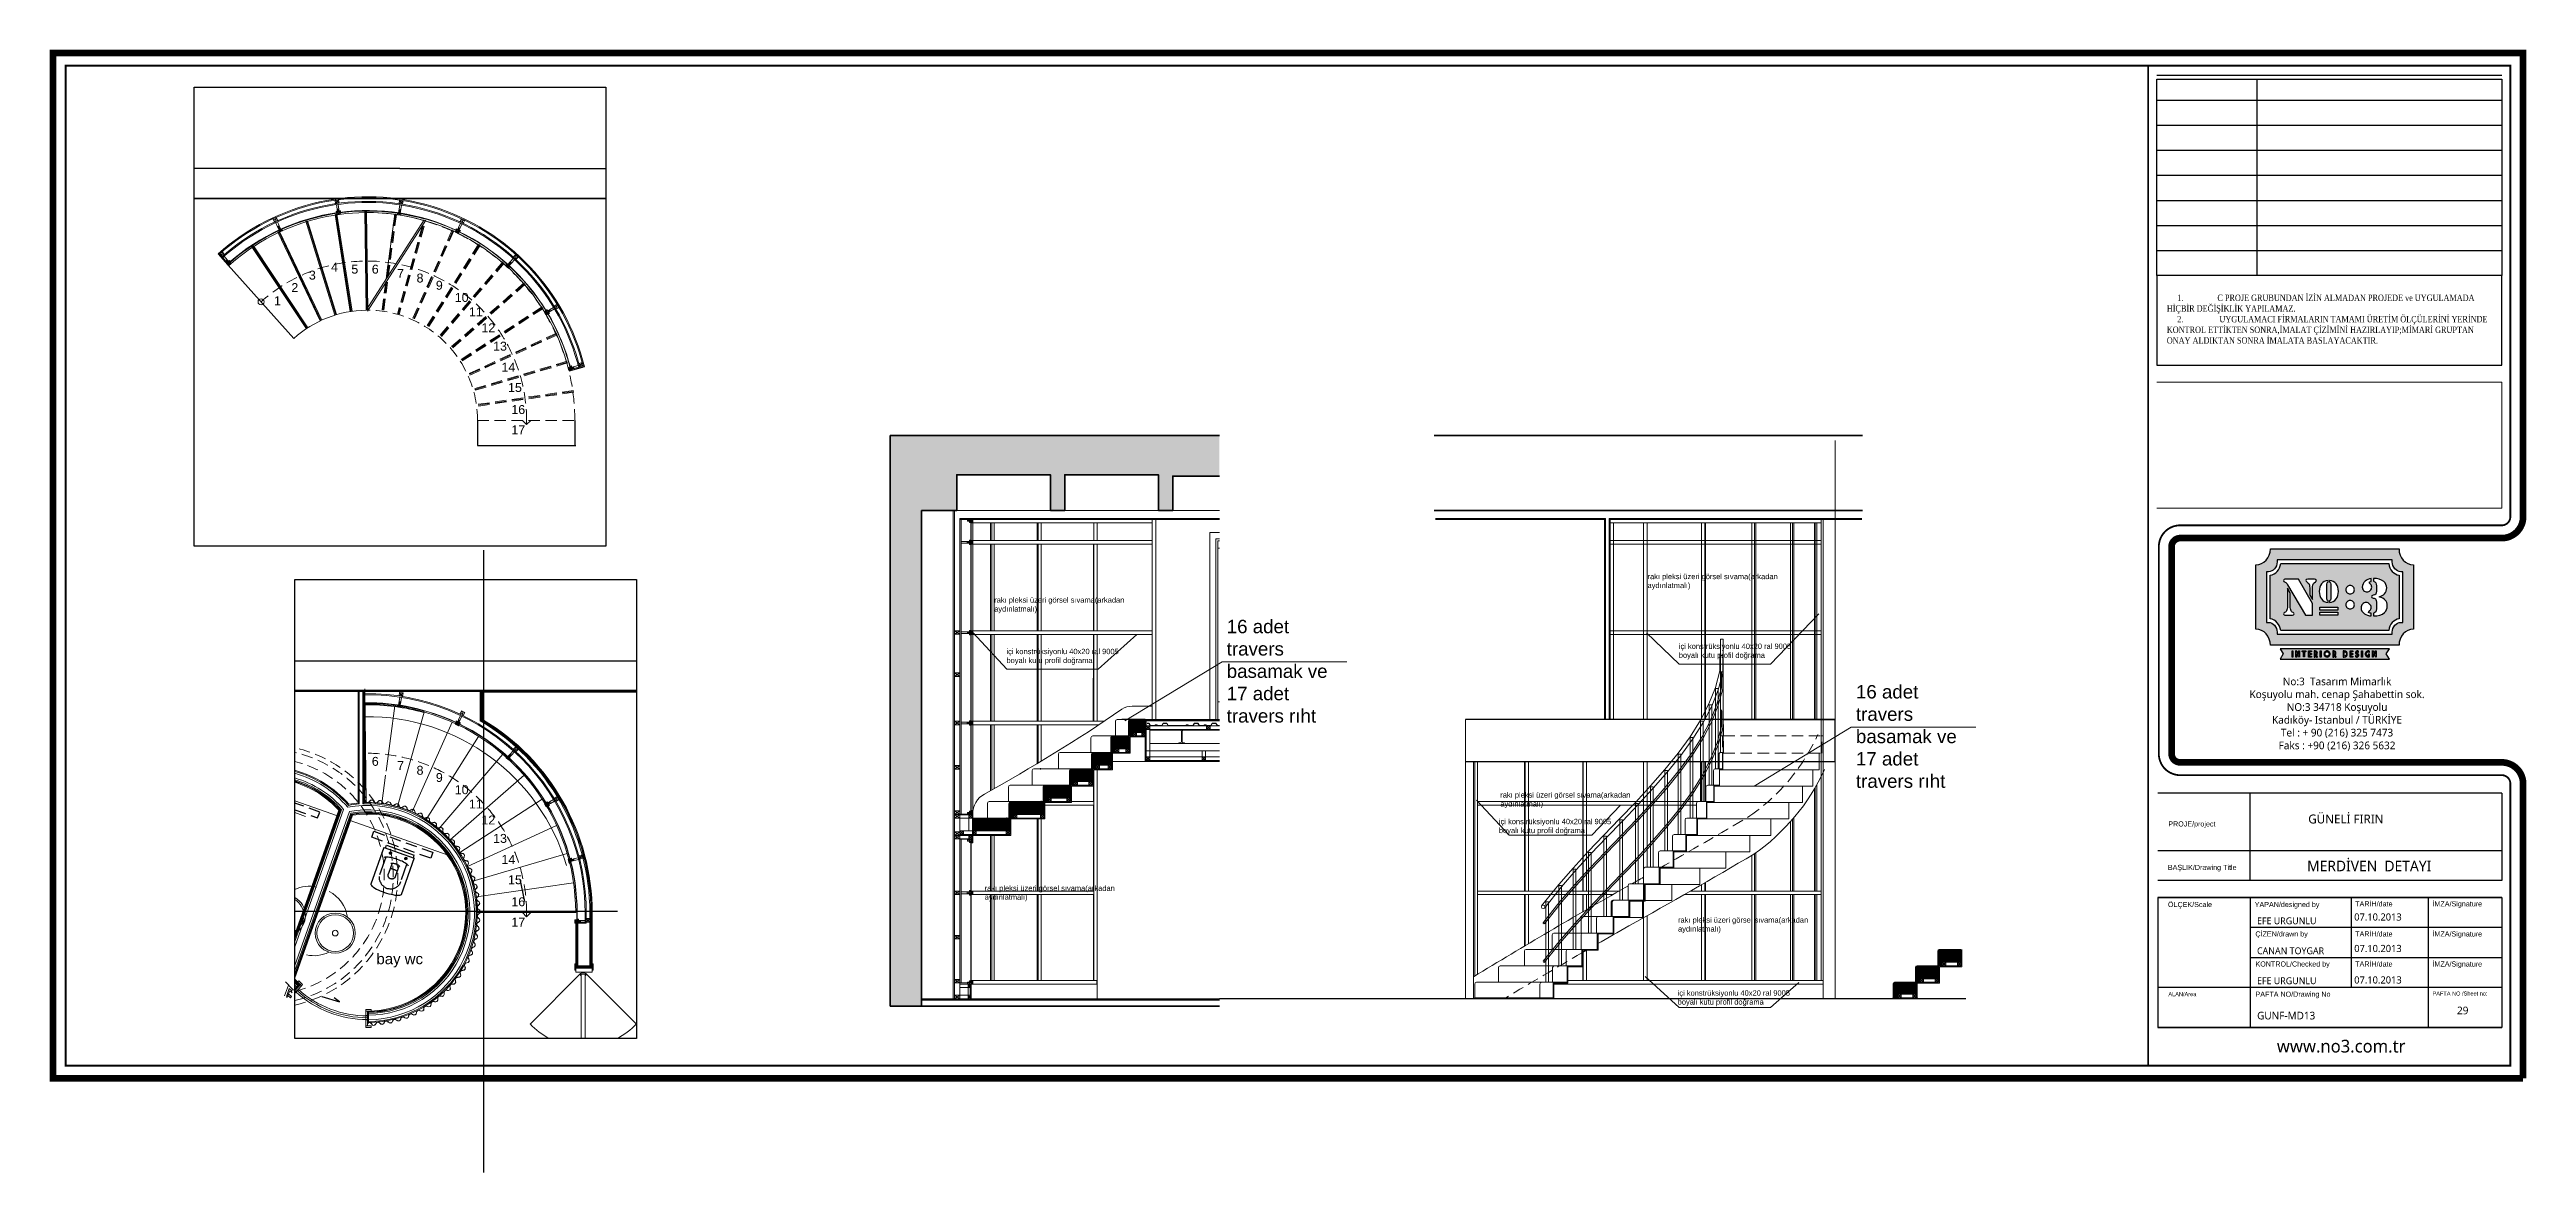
# Model space of a CAD drawing. Header units: millimetres. Extents: x 54215 to 67697, y 23496 to 56611.
# Drawn here: x 55693 to 58468, y 23496 to 24753 of the extents above; entities that cross this region are included whole.
import ezdxf
from ezdxf.enums import TextEntityAlignment as Align

# ---------------------------------------------------------------- set-up
doc = ezdxf.new("R2010")
doc.units = ezdxf.units.MM
doc.linetypes.add('DASHED', pattern=[19.05, 12.7, -6.35])
for name, color, linetype, lineweight in [('- 0.50', 30, 'Continuous', 50), ('alçıpankesit', 220, 'Continuous', 20), ('b_görünüş', 44, 'Continuous', 25), ('no3_ahsap gorunus arka ince', 53, 'Continuous', 15), ('no3_ahsap gorunus on ince', 32, 'Continuous', 13), ('no3_cam kesit arka', 141, 'Continuous', 18), ('no3_duvar kaplama', 8, 'Continuous', 0), ('no3_duvar mevcut', 4, 'Continuous', 35), ('no3_duvar ytong', 101, 'Continuous', 0), ('no3_döşeme kaplama', 8, 'Continuous', 0), ('no3_döşeme kaplama trimli', 8, 'Continuous', 0), ('no3_kutu profil gorunus', 8, 'Continuous', 0), ('no3_kutuprofil kesit', 74, 'Continuous', 18), ('no3_lejand', 255, 'Continuous', 13), ('no3_mermer gorunus arka', 41, 'Continuous', 13), ('no3_tefriş arka ince', 65, 'Continuous', 13), ('no3_yazı duvar', 152, 'Continuous', 0), ('no3_yazı tefriş', 152, 'Continuous', 0), ('t_tarama', 251, 'Continuous', 20), ('t_tefris ince', 34, 'Continuous', 15), ('t_yazı', 154, 'Continuous', 25)]:
    doc.layers.add(name, color=color, linetype=linetype, lineweight=lineweight)
doc.layers.add('0 rölöve', color=7, linetype='Continuous', true_color=0xf1380e)
for name, color, linetype, lineweight, true_color in [('no3_ahsap kesit on', 7, 'Continuous', 20, 0xfca103), ('no3_alçıpan kesit', 7, 'Continuous', 20, 0xf5003d), ('no3_sıva', 7, 'Continuous', 0, 0x414b26), ('no3_tefriş ön ince', 7, 'Continuous', 18, 0x8c1aff)]:
    doc.layers.add(name, color=color, linetype=linetype, lineweight=lineweight, true_color=true_color)
doc.styles.add('ARIALT', font='arial.ttf', dxfattribs={"height": 10})
doc.styles.get("Standard").update_dxf_attribs({"font": 'arial.ttf'})
doc.styles.add('Ölçü50', font='georgia.ttf', dxfattribs={"width": 0.7})

msp = doc.modelspace()

# ---------------------------------------------------------------- texts
at = {"color": 250, "insert": (58064.865, 24451.329), "char_height": 7.15909, "width": 492.23182, "attachment_point": 4, "style": 'Ölçü50'}
msp.add_mtext('\\pi-45.01,l56.639,t56.639;1.^IC PROJE GRUBUNDAN İZİN ALMADAN PROJEDE ve UYGULAMADA\\P\\pi0,l0,tz;HİÇBİR DEĞİŞİKLİK YAPILAMAZ.\\P\\pi-45.01,l56.639,t56.639;2.^I UYGULAMACI FİRMALARIN TAMAMI ÜRETİM ÖLÇÜLERİNİ YERİNDE \\P\\pi0,l0,tz;KONTROL ETTİKTEN SONRA,İMALAT ÇİZİMİNİ HAZIRLAYIP;MİMARİ GRUPTAN\\PONAY ALDIKTAN SONRA İMALATA BASLAYACAKTIR.', dxfattribs=at)
at = {"color": 7}
for s, insert, char_height, width, attachment_point in [('{\\fLucida Sans Unicode|b0|i0|c162|p34;No:3  Tasarım Mimarlık\\PKoşuyolu mah. cenap Şahabettin sok.\\PNO:3 34718 Koşuyolu\\PKadıköy- Istanbul / TÜRKİYE\\PTel : + 90 (216) 325 7473\\PFaks : +90 (216) 326 5632}', (58255.533, 24009.081), 8.59091, 222.5019, 5), ('{\\fLucida Sans Unicode|b0|i0|c162|p34;GÜNELİ FIRIN}', (58265.431, 23891.782, 0), 9.99, 250.24294, 5), ('{\\fLucida Sans Unicode|b0|i0|c162|p34;MERDİVEN  DETAYI}', (58291.556, 23839.222), 11.90258, 221.73465, 5), ('{\\fLucida Sans Unicode|b0|i0|c162|p34;EFE URGUNLU}', (58165.91, 23777.812), 7.61003, 291.06434, 4), ('{\\fLucida Sans Unicode|b0|i0|c162|p34;07.10.2013}', (58274.743, 23782.083), 7.992, 305.67367, 4), ('{\\fLucida Sans Unicode|b0|i0|c162|p34;07.10.2013}', (58274.743, 23746.848), 7.992, 305.67367, 4), ('{\\fLucida Sans Unicode|b0|i0|c162|p34;CANAN TOYGAR }', (58165.89, 23744.261), 7.61003, 291.06434, 4), ('{\\fLucida Sans Unicode|b0|i0|c162|p34;EFE URGUNLU}', (58165.91, 23710.71), 7.61003, 291.06434, 4), ('{\\fLucida Sans Unicode|b0|i0|c162|p34;07.10.2013}', (58274.743, 23711.613), 7.992, 305.67367, 4), ('{\\fLucida Sans Unicode|b0|i0|c162|p34;GUNF-MD13}', (58166.013, 23671.711), 8.56129, 291.06434, 4), ('{\\fLucida Sans Unicode|b0|i0|c162|p34;29}', (58389.919, 23677.481), 8.56129, 291.06434, 4), ('{\\fLucida Sans Unicode|b0|i0|c162|p34;www.no3.com.tr}', (58260.136, 23637.456), 14.26881, 221.73465, 5)]:
    msp.add_mtext(s, dxfattribs=dict(at, insert=insert, char_height=char_height, width=width, attachment_point=attachment_point))
at = {"layer": 'no3_yazı duvar', "char_height": 6, "attachment_point": 1}
for s, insert, width in [('rakı pleksi üzeri görsel sıvama(arkadan aydınlatmalı)', (57483.184, 24166.314), 163.48412), ('rakı pleksi üzeri görsel sıvama(arkadan aydınlatmalı)', (56751.366, 24140.026), 163.48412), ('içi konstrüksiyonlu 40x20 ral 9005 boyalı kutu profil doğrama', (57518.229, 24088.212), 143.81258), ('içi konstrüksiyonlu 40x20 ral 9005 boyalı kutu profil doğrama', (56765.081, 24082.392), 143.81258), ('rakı pleksi üzeri görsel sıvama(arkadan aydınlatmalı)', (57318.25, 23921.832), 163.48412), ('içi konstrüksiyonlu 40x20 ral 9005 boyalı kutu profil doğrama', (57316.665, 23892.048), 143.81258), ('rakı pleksi üzeri görsel sıvama(arkadan aydınlatmalı)', (56740.651, 23817.398), 163.48412), ('rakı pleksi üzeri görsel sıvama(arkadan aydınlatmalı)', (57517.354, 23781.846), 163.48412), ('içi konstrüksiyonlu 40x20 ral 9005 boyalı kutu profil doğrama', (57516.946, 23700.084), 143.81258)]:
    msp.add_mtext(s, dxfattribs=dict(at, insert=insert, width=width))
at = {"layer": 'no3_yazı tefriş', "extrusion": (1.38808e-07, 2.56536e-07, 1), "char_height": 15, "width": 115.91784, "attachment_point": 4, "text_direction": (1, 0, 0)}
for insert in [(57011.804, 24057.2), (57716.607, 23984.142)]:
    msp.add_mtext('16 adet travers basamak ve 17 adet travers rıht', dxfattribs=dict(at, insert=insert))
at = {"layer": 't_yazı', "linetype": 'Continuous', "style": 'ARIALT'}
msp.add_text('ALAN/Area', height=4.488, dxfattribs=at).set_placement((58082.26, 23695.766), align=Align.MIDDLE_CENTER)
at = {"layer": 't_yazı', "style": 'ARIALT'}
msp.add_text('PAFTA NO/Drawing No', height=5.72609, dxfattribs=at).set_placement((58206.188, 23695.766), align=Align.MIDDLE_CENTER)
at = {"layer": 't_yazı', "attachment_point": 7}
for s, insert, char_height, width in [('3', (55983.675, 24495.489), 10, 307.91263), ('4', (56008.581, 24504.705), 10, 307.91263), ('5', (56031.233, 24502.207), 10, 307.91263), ('6', (56054.168, 24502.207), 10, 307.91263), ('7', (56082.543, 24497.653), 10, 307.91263), ('8', (56104.302, 24492.218), 10, 307.91263), ('1', (55944.625, 24467.001), 10, 307.91263), ('2', (55964.074, 24481.751), 10, 307.91263), ('9', (56125.914, 24484.138), 10, 307.91263), ('10', (56147.085, 24470.476), 10, 307.91263), ('11', (56162.957, 24454.605), 10, 307.91263), ('12', (56176.923, 24436.683), 10, 307.91263), ('13', (56190.008, 24415.97), 10, 307.91263), ('14', (56199.418, 24392.613), 10, 307.91263), ('15', (56206.769, 24369.696), 10, 307.91263), ('16', (56210.444, 24345.017), 10, 307.91263), ('17', (56210.444, 24322.394), 10, 307.91263), ('6', (56054.168, 23951.225), 10, 307.91263), ('7', (56082.543, 23946.671), 10, 307.91263), ('8', (56104.302, 23941.236), 10, 307.91263), ('9', (56125.914, 23933.156), 10, 307.91263), ('10', (56147.085, 23919.494), 10, 307.91263), ('11', (56162.957, 23903.623), 10, 307.91263), ('12', (56176.923, 23885.701), 10, 307.91263), ('13', (56190.008, 23864.988), 10, 307.91263), ('14', (56199.418, 23841.631), 10, 307.91263), ('15', (56206.769, 23818.714), 10, 307.91263), ('16', (56210.444, 23794.035), 10, 307.91263), ('17', (56210.444, 23771.413), 10, 307.91263), ('bay wc', (56059.377, 23725.701), 12, 369.49515)]:
    msp.add_mtext(s, dxfattribs=dict(at, insert=insert, char_height=char_height, width=width))
at = {"layer": 't_yazı', "style": 'ARIALT'}
for s, insert, char_height, width, attachment_point in [('PROJE/project', (58092.925, 23889.18), 5.72609, 106.50483, 2), ('BAŞLIK/Drawing Title', (58104.5, 23840.526), 5.72609, 106.50483, 2), ('ÖLÇEK/Scale', (58090.819, 23798.991), 5.72609, 38.68086, 2), ('YAPAN/designed by', (58199.544, 23798.991), 5.72609, 106.50483, 2), ('TARİH/date', (58275.892, 23799.716), 5.7261, 43.55768, 1), ('İMZA/Signature', (58362.43, 23799.716), 5.72609, 43.55768, 1), ('ÇİZEN/drawn by', (58193.417, 23766.056), 5.72609, 106.50483, 2), ('TARİH/date', (58275.892, 23766.056), 5.7261, 43.55768, 1), ('İMZA/Signature', (58362.43, 23766.056), 5.72609, 43.55768, 1), ('KONTROL/Checked by', (58164.182, 23732.395), 5.72609, 95.68179, 1), ('TARİH/date', (58275.892, 23732.395), 5.7261, 43.55768, 1), ('İMZA/Signature', (58362.43, 23732.395), 5.72609, 43.55768, 1)]:
    msp.add_mtext(s, dxfattribs=dict(at, insert=insert, char_height=char_height, width=width, attachment_point=attachment_point))
at = {"layer": 't_yazı', "linetype": 'Continuous', "insert": (58362.43, 23698.735), "char_height": 4.48802, "width": 107.49716, "attachment_point": 1, "style": 'ARIALT'}
msp.add_mtext('PAFTA NO /Sheet no:', dxfattribs=at)

# ---------------------------------------------------------------- blocks, each defined once
blk = doc.blocks.new('klozet')
at = {"layer": 'b_görünüş'}
for p, q in [((-23024.1, -1604.8), (-23024.1, -1638)), ((-23021.1, -1604.8), (-23024.1, -1604.8)), ((-22977.7, -1603.3), (-23021.1, -1603.3)), ((-23021, -1603.3), (-23021, -1639.1)), ((-23011.8, -1609.7), (-23011.4, -1608.5)), ((-22990.7, -1609), (-23011.6, -1609)), ((-23011.4, -1608.5), (-23010.9, -1607.5)), ((-23010.9, -1607.5), (-23010.3, -1606.7)), ((-22988.5, -1609.1), (-22987.9, -1609.2)), ((-22987.9, -1609.2), (-22987.3, -1609.3)), ((-22976.8, -1603.7), (-22977.7, -1603.3)), ((-22976, -1604.5), (-22976.8, -1603.7)), ((-22975.3, -1605.7), (-22976, -1604.5)), ((-22974.7, -1607.2), (-22975.3, -1605.7)), ((-22974.2, -1609), (-22974.7, -1607.2)), ((-22973.9, -1611.1), (-22974.2, -1609)), ((-23015.7, -1612.1), (-23019.2, -1612.1)), ((-23015.7, -1630.3), (-23019.2, -1630.3)), ((-23018.5, -1611.9), (-23018.6, -1612.1)), ((-23018.6, -1612.1), (-23018.6, -1612.1)), ((-23018.6, -1612.1), (-23018.6, -1612.1)), ((-23018.6, -1612.1), (-23018.5, -1612.3)), ((-23018.5, -1630.2), (-23018.6, -1630.4)), ((-23018.6, -1630.4), (-23018.6, -1630.4)), ((-23018.6, -1630.4), (-23018.6, -1630.4)), ((-23018.6, -1630.4), (-23018.5, -1630.6)), ((-23018.4, -1611.5), (-23018.5, -1611.7)), ((-23018.5, -1611.7), (-23018.5, -1611.9)), ((-23018.5, -1612.3), (-23018.5, -1612.5)), ((-23018.5, -1612.5), (-23018.4, -1612.7)), ((-23018.4, -1629.8), (-23018.5, -1630)), ((-23018.5, -1630), (-23018.5, -1630.2)), ((-23018.5, -1630.6), (-23018.5, -1630.8)), ((-23018.5, -1630.8), (-23018.4, -1631)), ((-23018.3, -1611.3), (-23018.4, -1611.5)), ((-23018.4, -1612.7), (-23018.3, -1612.8)), ((-23018.3, -1629.7), (-23018.4, -1629.8)), ((-23018.4, -1631), (-23018.3, -1631.2)), ((-23018.1, -1611.2), (-23018.3, -1611.3)), ((-23018.3, -1612.8), (-23018.1, -1613)), ((-23018.1, -1629.5), (-23018.3, -1629.7)), ((-23018.3, -1631.2), (-23018.1, -1631.3)), ((-23018, -1611.1), (-23018.1, -1611.2)), ((-23018.1, -1613), (-23018, -1613.1)), ((-23018, -1629.4), (-23018.1, -1629.5)), ((-23018.1, -1631.3), (-23018, -1631.4)), ((-23017.8, -1611), (-23018, -1611.1)), ((-23018, -1613.1), (-23017.8, -1613.2)), ((-23017.8, -1629.3), (-23018, -1629.4)), ((-23018, -1631.4), (-23017.8, -1631.5)), ((-23017.6, -1610.9), (-23017.8, -1611)), ((-23017.8, -1613.2), (-23017.6, -1613.2)), ((-23017.6, -1629.3), (-23017.8, -1629.3)), ((-23017.8, -1631.5), (-23017.6, -1631.6)), ((-23017.4, -1610.9), (-23017.6, -1610.9)), ((-23017.6, -1613.2), (-23017.4, -1613.3)), ((-23017.4, -1629.2), (-23017.6, -1629.3)), ((-23017.6, -1631.6), (-23017.4, -1631.6)), ((-23017.2, -1610.9), (-23017.4, -1610.9)), ((-23017.4, -1613.3), (-23017.2, -1613.2)), ((-23017.2, -1629.3), (-23017.4, -1629.2)), ((-23017.4, -1631.6), (-23017.2, -1631.6)), ((-23017.3, -1613.9), (-23017.3, -1610.4)), ((-23017.3, -1632.1), (-23017.3, -1628.7)), ((-23017, -1611), (-23017.2, -1610.9)), ((-23017.2, -1613.2), (-23017, -1613.2)), ((-23017, -1629.3), (-23017.2, -1629.3)), ((-23017.2, -1631.6), (-23017, -1631.5)), ((-23016.8, -1611.1), (-23017, -1611)), ((-23017, -1613.2), (-23016.8, -1613.1)), ((-23016.8, -1629.4), (-23017, -1629.3)), ((-23017, -1631.5), (-23016.8, -1631.4)), ((-23016.6, -1611.2), (-23016.8, -1611.1)), ((-23016.8, -1613.1), (-23016.6, -1613)), ((-23016.6, -1629.5), (-23016.8, -1629.4)), ((-23016.8, -1631.4), (-23016.6, -1631.3)), ((-23016.5, -1611.3), (-23016.6, -1611.2)), ((-23016.6, -1613), (-23016.5, -1612.8)), ((-23016.5, -1629.7), (-23016.6, -1629.5)), ((-23016.6, -1631.3), (-23016.5, -1631.2)), ((-23016.4, -1611.5), (-23016.5, -1611.3)), ((-23016.5, -1612.8), (-23016.4, -1612.7)), ((-23016.4, -1629.8), (-23016.5, -1629.7)), ((-23016.5, -1631.2), (-23016.4, -1631)), ((-23016.3, -1611.7), (-23016.4, -1611.5)), ((-23016.4, -1612.7), (-23016.3, -1612.5)), ((-23016.3, -1630), (-23016.4, -1629.8)), ((-23016.4, -1631), (-23016.3, -1630.8)), ((-23016.2, -1611.9), (-23016.3, -1611.7)), ((-23016.3, -1612.5), (-23016.2, -1612.3)), ((-23016.2, -1630.2), (-23016.3, -1630)), ((-23016.3, -1630.8), (-23016.2, -1630.6)), ((-23016.2, -1612.1), (-23016.2, -1611.9)), ((-23016.2, -1612.3), (-23016.2, -1612.1)), ((-23016.2, -1630.4), (-23016.2, -1630.2)), ((-23016.2, -1630.6), (-23016.2, -1630.4)), ((-23013.2, -1619.9), (-23013.1, -1618)), ((-23013.2, -1621.8), (-23013.2, -1619.9)), ((-23013.2, -1623.7), (-23013.2, -1621.8)), ((-23013.1, -1625.6), (-23013.2, -1623.7)), ((-23013.1, -1618), (-23013, -1616.1)), ((-23013, -1627.4), (-23013.1, -1625.6)), ((-23013, -1616.1), (-23012.8, -1614.3)), ((-23012.7, -1629.1), (-23013, -1627.4)), ((-23012.8, -1614.3), (-23012.5, -1612.7)), ((-23012.5, -1630.7), (-23012.7, -1629.1)), ((-23012.5, -1612.7), (-23012.2, -1611.1)), ((-23012.2, -1632.1), (-23012.5, -1630.7)), ((-23012.2, -1611.1), (-23011.8, -1609.7)), ((-23011.8, -1633.4), (-23012.2, -1632.1)), ((-23011.3, -1634.5), (-23011.8, -1633.4)), ((-22993.7, -1633.6), (-23011.7, -1633.6)), ((-23010.9, -1635.3), (-23011.3, -1634.5)), ((-23010.3, -1635.9), (-23010.9, -1635.3)), ((-23007.9, -1620.3), (-23008, -1620.9)), ((-23008, -1620.9), (-23008, -1621.5)), ((-23008, -1621.5), (-23008, -1622.1)), ((-23008, -1622.1), (-23008, -1622.7)), ((-23008, -1622.7), (-23007.9, -1623.4)), ((-23007.8, -1619.2), (-23007.9, -1619.8)), ((-23007.9, -1619.8), (-23007.9, -1620.3)), ((-23007.9, -1623.4), (-23007.8, -1624)), ((-23007.7, -1618.7), (-23007.8, -1619.2)), ((-23007.8, -1624), (-23007.7, -1624.6)), ((-23007.5, -1618.2), (-23007.7, -1618.7)), ((-23007.7, -1624.6), (-23007.6, -1625.2)), ((-23007.6, -1625.2), (-23007.3, -1625.9)), ((-23007.4, -1617.8), (-23007.5, -1618.2)), ((-23007.2, -1617.4), (-23007.4, -1617.8)), ((-23007.4, -1617.6), (-22995.1, -1617.6)), ((-23007.3, -1625.9), (-23007.1, -1626.5)), ((-23007.1, -1617), (-23007.2, -1617.4)), ((-23006.9, -1616.6), (-23007.1, -1617)), ((-23007.1, -1626.5), (-23006.8, -1627.1)), ((-22994.5, -1626.1), (-23007, -1626.1)), ((-23006.7, -1616.3), (-23006.9, -1616.6)), ((-23001.3, -1620.9), (-23001.2, -1620.4)), ((-23001.3, -1621.4), (-23001.3, -1620.9)), ((-23001.3, -1621.9), (-23001.3, -1621.4)), ((-23001.3, -1622.4), (-23001.3, -1621.9)), ((-23001.2, -1622.8), (-23001.3, -1622.4)), ((-23001.2, -1620.4), (-23001.1, -1619.9)), ((-23001.2, -1623.3), (-23001.2, -1622.8)), ((-23001.1, -1623.7), (-23001.2, -1623.3)), ((-23001.1, -1619.4), (-23000.9, -1618.9)), ((-23001.1, -1619.9), (-23001.1, -1619.4)), ((-23001, -1624.1), (-23001.1, -1623.7)), ((-23001, -1624.5), (-23001, -1624.1)), ((-23000.9, -1624.9), (-23001, -1624.5)), ((-23000.9, -1618.9), (-23000.8, -1618.5)), ((-23000.8, -1625.3), (-23000.9, -1624.9)), ((-23000.8, -1618.5), (-23000.6, -1618)), ((-23000.7, -1625.6), (-23000.8, -1625.3)), ((-23000.6, -1625.9), (-23000.7, -1625.6)), ((-23000.6, -1618), (-23000.4, -1617.5)), ((-23000.6, -1626.1), (-23000.6, -1625.9)), ((-22994.8, -1617.6), (-22995.1, -1617.5)), ((-22994.4, -1617.6), (-22994.8, -1617.6)), ((-22994.5, -1626.1), (-22994.1, -1626.1)), ((-22994.1, -1617.6), (-22994.4, -1617.6)), ((-22993.7, -1617.7), (-22994.1, -1617.6)), ((-22994.1, -1626.1), (-22993.7, -1626)), ((-22993.4, -1617.8), (-22993.7, -1617.7)), ((-22993.7, -1626), (-22993.3, -1626)), ((-22993.1, -1617.9), (-22993.4, -1617.8)), ((-22993.3, -1626), (-22993, -1625.9)), ((-22992.7, -1618), (-22993.1, -1617.9)), ((-22993, -1625.9), (-22992.6, -1625.7)), ((-22992.4, -1618.2), (-22992.7, -1618)), ((-22992.6, -1625.7), (-22992.3, -1625.6)), ((-22992.1, -1618.4), (-22992.4, -1618.2)), ((-22992.3, -1625.6), (-22992.1, -1625.4)), ((-22991.8, -1618.5), (-22992.1, -1618.4)), ((-22992.1, -1625.4), (-22991.8, -1625.2)), ((-22991.6, -1618.8), (-22991.8, -1618.5)), ((-22991.8, -1625.2), (-22991.5, -1625)), ((-22991.3, -1619), (-22991.6, -1618.8)), ((-22991.5, -1625), (-22991.3, -1624.8)), ((-22991.1, -1619.2), (-22991.3, -1619)), ((-22991.3, -1624.8), (-22991.1, -1624.5)), ((-22990.9, -1619.5), (-22991.1, -1619.2)), ((-22991.1, -1624.5), (-22990.9, -1624.2)), ((-22990.7, -1619.8), (-22990.9, -1619.5)), ((-22990.9, -1624.2), (-22990.8, -1623.9)), ((-22990.8, -1623.9), (-22990.6, -1623.6)), ((-22990.5, -1620.1), (-22990.7, -1619.8)), ((-22990.7, -1633.6), (-22989.6, -1633.6)), ((-22990.6, -1623.6), (-22990.5, -1623.3)), ((-22990.4, -1620.4), (-22990.5, -1620.1)), ((-22990.5, -1623.3), (-22990.4, -1622.9)), ((-22990.3, -1620.7), (-22990.4, -1620.4)), ((-22990.4, -1622.9), (-22990.3, -1622.6)), ((-22990.3, -1621), (-22990.3, -1620.7)), ((-22990.2, -1621.4), (-22990.3, -1621)), ((-22990.3, -1621.8), (-22990.2, -1621.4)), ((-22990.3, -1622.2), (-22990.3, -1621.8)), ((-22990.3, -1622.6), (-22990.3, -1622.2)), ((-22989.6, -1633.6), (-22988.6, -1633.4)), ((-22988.6, -1633.4), (-22987.6, -1633.2)), ((-22987.6, -1633.2), (-22986.7, -1632.9)), ((-22987.3, -1609.3), (-22986.6, -1609.5)), ((-22986.7, -1632.9), (-22985.8, -1632.6)), ((-22986.6, -1609.5), (-22985.9, -1609.8)), ((-22985.9, -1609.8), (-22985.3, -1610.2)), ((-22985.8, -1632.6), (-22984.9, -1632.1)), ((-22985.3, -1610.2), (-22984.6, -1610.7)), ((-22984.9, -1632.1), (-22984.1, -1631.6)), ((-22984.6, -1610.7), (-22984, -1611.2)), ((-22984.1, -1631.6), (-22983.3, -1631.1)), ((-22984, -1611.2), (-22983.3, -1611.7)), ((-22983.3, -1611.7), (-22982.7, -1612.4)), ((-22983.3, -1631.1), (-22982.6, -1630.5)), ((-22982.7, -1612.4), (-22982.1, -1613.1)), ((-22982.6, -1630.5), (-22982, -1629.8)), ((-22982.1, -1613.1), (-22981.5, -1613.8)), ((-22982, -1629.8), (-22981.4, -1629.1)), ((-22981.5, -1613.8), (-22981, -1614.5)), ((-22981.4, -1629.1), (-22980.8, -1628.4)), ((-22981, -1614.5), (-22980.5, -1615.3)), ((-22980.8, -1628.4), (-22980.3, -1627.6)), ((-22980.5, -1615.3), (-22980.1, -1616.2)), ((-22980.3, -1627.6), (-22979.9, -1626.8)), ((-22980.1, -1616.2), (-22979.7, -1617)), ((-22979.9, -1626.8), (-22979.5, -1625.9)), ((-22979.7, -1617), (-22979.4, -1617.9)), ((-22979.5, -1625.9), (-22979.2, -1625.1)), ((-22979.4, -1617.9), (-22979.1, -1618.8)), ((-22979.2, -1625.1), (-22979, -1624.2)), ((-22979.1, -1618.8), (-22978.9, -1619.7)), ((-22979, -1624.2), (-22978.8, -1623.3)), ((-22978.9, -1619.7), (-22978.8, -1620.6)), ((-22978.8, -1620.6), (-22978.7, -1621.5)), ((-22978.8, -1623.3), (-22978.7, -1622.4)), ((-22978.7, -1622.4), (-22978.7, -1621.5)), ((-22976, -1637.7), (-22975.4, -1636.4)), ((-22975.4, -1636.4), (-22975, -1634.8)), ((-22975, -1634.8), (-22974.5, -1632.9)), ((-22974.5, -1632.9), (-22974.2, -1630.8)), ((-22974.2, -1630.8), (-22973.9, -1628.5)), ((-22973.6, -1613.4), (-22973.9, -1611.1)), ((-22973.9, -1628.5), (-22973.6, -1626)), ((-22973.5, -1615.8), (-22973.6, -1613.4)), ((-22973.6, -1626), (-22973.5, -1623.5)), ((-22973.4, -1618.3), (-22973.5, -1615.8)), ((-22973.5, -1623.5), (-22973.4, -1620.9)), ((-22973.4, -1620.9), (-22973.4, -1618.3)), ((-23021.1, -1638), (-23024.1, -1638)), ((-23021.1, -1639), (-22977.3, -1639)), ((-22977.2, -1639), (-22976.6, -1638.6)), ((-22976.6, -1638.6), (-22976, -1637.7))]:
    blk.add_line(p, q, dxfattribs=at)

# ---------------------------------------------------------------- hatches: boundary and pattern name
at = {"true_color": 0xe74a37}
h = msp.add_hatch(color=13, dxfattribs=at)
h.dxf.hatch_style = 1
edge = h.paths.add_edge_path()
edge.add_spline(control_points=[(58341.061, 24176.332), (58332.166, 24176.362), (58324.96, 24184.412), (58324.96, 24194.339), (58324.959, 24194.338), (58324.955, 24194.337), (58324.954, 24194.337), (58324.954, 24194.337), (58324.954, 24194.339), (58324.954, 24194.339), (58324.954, 24194.339), (58180.832, 24194.339), (58180.832, 24194.339), (58180.832, 24194.339), (58180.832, 24194.235), (58180.832, 24194.235), (58180.781, 24184.356), (58173.6, 24176.362), (58164.736, 24176.332), (58164.736, 24176.332), (58164.489, 24176.332), (58164.489, 24176.332), (58164.489, 24176.332), (58164.489, 24104.312), (58164.489, 24104.312), (58164.489, 24104.312), (58164.689, 24104.312), (58164.689, 24104.312), (58164.689, 24104.312), (58164.689, 24104.31), (58164.689, 24104.31), (58173.607, 24104.31), (58180.835, 24096.244), (58180.835, 24086.298), (58180.835, 24086.298), (58180.837, 24086.298), (58180.837, 24086.298), (58180.837, 24086.298), (58180.837, 24086.268), (58180.837, 24086.268), (58180.837, 24086.268), (58324.958, 24086.268), (58324.958, 24086.268), (58324.958, 24086.268), (58324.958, 24086.298), (58324.958, 24086.298), (58324.959, 24086.298), (58324.964, 24086.298), (58324.964, 24086.298), (58324.964, 24096.244), (58332.192, 24104.31), (58341.11, 24104.31), (58341.11, 24104.31), (58341.11, 24104.312), (58341.11, 24104.312), (58341.11, 24104.312), (58341.297, 24104.312), (58341.297, 24104.312), (58341.297, 24104.312), (58341.297, 24176.332), (58341.297, 24176.332), (58341.297, 24176.332), (58341.061, 24176.332), (58341.061, 24176.332)], knot_values=[0, 0, 0, 0, 1, 1, 1, 2, 2, 2, 3, 3, 3, 4, 4, 4, 5, 5, 5, 6, 6, 6, 7, 7, 7, 8, 8, 8, 9, 9, 9, 10, 10, 10, 11, 11, 11, 12, 12, 12, 13, 13, 13, 14, 14, 14, 15, 15, 15, 16, 16, 16, 17, 17, 17, 18, 18, 18, 19, 19, 19, 20, 20, 20, 21, 21, 21, 21], degree=3, periodic=0)
edge = h.paths.add_edge_path(flags=16)
edge.add_spline(control_points=[(58329.351, 24111.957), (58329.351, 24111.957), (58327.137, 24111.957), (58327.137, 24111.957), (58321.787, 24111.957), (58317.435, 24106.991), (58317.435, 24100.89), (58317.435, 24100.89), (58317.431, 24098.811), (58317.431, 24098.811), (58317.431, 24098.811), (58315.352, 24098.789), (58315.352, 24098.789), (58315.352, 24098.789), (58188.359, 24098.812), (58188.359, 24098.812), (58188.359, 24098.812), (58188.359, 24100.89), (58188.359, 24100.89), (58188.359, 24106.992), (58184.007, 24111.956), (58178.656, 24111.956), (58178.656, 24111.956), (58176.577, 24111.956), (58176.577, 24111.956), (58176.577, 24111.956), (58176.577, 24168.662), (58176.577, 24168.662), (58176.577, 24168.662), (58178.687, 24168.677), (58178.687, 24168.677), (58183.988, 24168.693), (58188.326, 24173.626), (58188.358, 24179.673), (58188.358, 24179.673), (58188.358, 24181.817), (58188.358, 24181.817), (58188.358, 24181.817), (58282.968, 24181.817), (58282.968, 24181.817), (58301.322, 24181.817), (58317.436, 24181.823), (58317.436, 24181.823), (58317.436, 24181.823), (58317.436, 24179.739), (58317.436, 24179.739), (58317.436, 24179.739), (58317.432, 24179.739), (58317.432, 24179.739), (58317.432, 24173.656), (58321.773, 24168.693), (58327.108, 24168.677), (58327.108, 24168.677), (58329.351, 24168.677), (58329.351, 24168.677), (58329.351, 24168.677), (58329.351, 24111.957), (58329.351, 24111.957)], knot_values=[0, 0, 0, 0, 1, 1, 1, 2, 2, 2, 3, 3, 3, 4, 4, 4, 5, 5, 5, 6, 6, 6, 7, 7, 7, 8, 8, 8, 9, 9, 9, 10, 10, 10, 11, 11, 11, 12, 12, 12, 13, 13, 13, 14, 14, 14, 15, 15, 15, 16, 16, 16, 17, 17, 17, 18, 18, 18, 19, 19, 19, 19], degree=3, periodic=0)
h = msp.add_hatch(color=13, dxfattribs=at)
h.dxf.hatch_style = 1
edge = h.paths.add_edge_path()
edge.add_spline(control_points=[(58325.196, 24140.316), (58325.196, 24152.493), (58325.196, 24164.67), (58325.196, 24164.67), (58319.088, 24165.616), (58314.245, 24170.954), (58313.405, 24177.661)], knot_values=[8, 8, 8, 8, 8.5, 8.5, 8.5, 9.5, 9.5, 9.5, 9.5], degree=3, periodic=0)
edge.add_spline(control_points=[(58313.405, 24177.661), (58313.405, 24177.661), (58192.384, 24177.661), (58192.384, 24177.661), (58191.546, 24171.017), (58186.778, 24165.716), (58180.77, 24164.698)], knot_values=[6, 6, 6, 6, 7, 7, 7, 8, 8, 8, 8], degree=3, periodic=0)
edge.add_spline(control_points=[(58180.77, 24164.698), (58180.77, 24164.698), (58180.736, 24115.941), (58180.736, 24115.941), (58186.779, 24114.939), (58191.555, 24109.634), (58192.387, 24102.967)], knot_values=[4, 4, 4, 4, 5, 5, 5, 6, 6, 6, 6], degree=3, periodic=0)
edge.add_spline(control_points=[(58192.387, 24102.967), (58192.387, 24102.967), (58313.275, 24102.946), (58313.275, 24102.946), (58313.275, 24102.946), (58313.275, 24102.946), (58313.275, 24102.946)], knot_values=[2.99999, 2.99999, 2.99999, 2.99999, 3.99999, 3.99999, 3.99999, 4, 4, 4, 4], degree=3, periodic=0)
edge.add_spline(control_points=[(58313.275, 24102.946), (58313.275, 24102.946), (58313.275, 24102.967), (58313.275, 24102.967), (58313.275, 24102.967), (58313.275, 24102.967), (58313.275, 24102.967)], knot_values=[1.99999, 1.99999, 1.99999, 1.99999, 2.99998, 2.99998, 2.99998, 2.99999, 2.99999, 2.99999, 2.99999], degree=3, periodic=0)
edge.add_spline(control_points=[(58313.275, 24102.967), (58313.275, 24102.967), (58313.408, 24102.967), (58313.408, 24102.967)], knot_values=[1.00001, 1.00001, 1.00001, 1.00001, 1.99999, 1.99999, 1.99999, 1.99999], degree=3, periodic=0)
edge.add_spline(control_points=[(58313.408, 24102.967), (58314.246, 24109.684), (58319.088, 24115.019), (58325.196, 24115.963)], knot_values=[0, 0, 0, 0, 1, 1, 1, 1], degree=3, periodic=0)
edge.add_spline(control_points=[(58325.196, 24115.963), (58325.196, 24115.963), (58325.196, 24128.14), (58325.196, 24140.316)], knot_values=[9.5, 9.5, 9.5, 9.5, 10, 10, 10, 10], degree=3, periodic=0)
edge = h.paths.add_edge_path(flags=16)
edge.add_spline(control_points=[(58266.753, 24151.891), (58267.666, 24152.837), (58268.8, 24153.305), (58270.154, 24153.305), (58271.509, 24153.305), (58272.641, 24152.837), (58273.556, 24151.891)], knot_values=[5, 5, 5, 5, 6, 6, 6, 7, 7, 7, 7], degree=3, periodic=0)
edge.add_spline(control_points=[(58273.556, 24151.891), (58274.47, 24150.951), (58274.926, 24149.832), (58274.926, 24148.532)], knot_values=[7, 7, 7, 7, 8, 8, 8, 8], degree=3, periodic=0)
edge.add_spline(control_points=[(58274.926, 24148.532), (58274.926, 24147.238), (58274.47, 24146.119), (58273.556, 24145.177)], knot_values=[0, 0, 0, 0, 1, 1, 1, 1], degree=3, periodic=0)
edge.add_spline(control_points=[(58273.556, 24145.177), (58272.641, 24144.234), (58271.509, 24143.764), (58270.154, 24143.764), (58268.8, 24143.764), (58267.666, 24144.234), (58266.753, 24145.177), (58265.839, 24146.119), (58265.381, 24147.238), (58265.381, 24148.532)], knot_values=[1, 1, 1, 1, 2, 2, 2, 3, 3, 3, 4, 4, 4, 4], degree=3, periodic=0)
edge.add_spline(control_points=[(58265.381, 24148.532), (58265.381, 24149.832), (58265.839, 24150.951), (58266.753, 24151.891)], knot_values=[4, 4, 4, 4, 5, 5, 5, 5], degree=3, periodic=0)
edge = h.paths.add_edge_path(flags=16)
edge.add_spline(control_points=[(58247.032, 24159.003), (58250.273, 24158.705), (58252.781, 24157.349), (58254.55, 24154.938)], knot_values=[5, 5, 5, 5, 6, 6, 6, 6], degree=3, periodic=0)
edge.add_spline(control_points=[(58254.55, 24154.938), (58256.175, 24152.721), (58256.985, 24149.925), (58256.985, 24146.555)], knot_values=[6, 6, 6, 6, 7, 7, 7, 7], degree=3, periodic=0)
edge.add_spline(control_points=[(58256.985, 24146.555), (58256.985, 24143.183), (58256.175, 24140.386), (58254.55, 24138.167)], knot_values=[7, 7, 7, 7, 8, 8, 8, 8], degree=3, periodic=0)
edge.add_spline(control_points=[(58254.55, 24138.167), (58252.781, 24135.756), (58250.273, 24134.403), (58247.032, 24134.103)], knot_values=[8, 8, 8, 8, 9, 9, 9, 9], degree=3, periodic=0)
edge.add_spline(control_points=[(58247.032, 24134.103), (58247.032, 24134.103), (58247.032, 24135.961), (58247.032, 24135.961)], knot_values=[0, 0, 0, 0, 1, 1, 1, 1], degree=3, periodic=0)
edge.add_spline(control_points=[(58247.032, 24135.961), (58248.12, 24136.345), (58248.663, 24137.111), (58248.663, 24138.264), (58248.663, 24138.264), (58248.663, 24154.841), (58248.663, 24154.841)], knot_values=[1, 1, 1, 1, 2, 2, 2, 3, 3, 3, 3], degree=3, periodic=0)
edge.add_spline(control_points=[(58248.663, 24154.841), (58248.663, 24155.996), (58248.12, 24156.763), (58247.032, 24157.148), (58247.032, 24157.148), (58247.032, 24159.003), (58247.032, 24159.003)], knot_values=[3, 3, 3, 3, 4, 4, 4, 5, 5, 5, 5], degree=3, periodic=0)
edge = h.paths.add_edge_path(flags=16)
edge.add_spline(control_points=[(58245.591, 24159.003), (58245.591, 24159.003), (58245.591, 24157.148), (58245.591, 24157.148)], knot_values=[0, 0, 0, 0, 1, 1, 1, 1], degree=3, periodic=0)
edge.add_spline(control_points=[(58245.591, 24157.148), (58244.502, 24156.763), (58243.959, 24155.996), (58243.959, 24154.841), (58243.959, 24154.841), (58243.959, 24138.264), (58243.959, 24138.264)], knot_values=[1, 1, 1, 1, 2, 2, 2, 3, 3, 3, 3], degree=3, periodic=0)
edge.add_spline(control_points=[(58243.959, 24138.264), (58243.959, 24137.111), (58244.502, 24136.345), (58245.591, 24135.961), (58245.591, 24135.961), (58245.591, 24134.103), (58245.591, 24134.103)], knot_values=[3, 3, 3, 3, 4, 4, 4, 5, 5, 5, 5], degree=3, periodic=0)
edge.add_spline(control_points=[(58245.591, 24134.103), (58242.346, 24134.403), (58239.84, 24135.756), (58238.069, 24138.167)], knot_values=[5, 5, 5, 5, 6, 6, 6, 6], degree=3, periodic=0)
edge.add_spline(control_points=[(58238.069, 24138.167), (58236.448, 24140.386), (58235.636, 24143.183), (58235.636, 24146.555)], knot_values=[6, 6, 6, 6, 7, 7, 7, 7], degree=3, periodic=0)
edge.add_spline(control_points=[(58235.636, 24146.555), (58235.636, 24149.925), (58236.448, 24152.721), (58238.069, 24154.938)], knot_values=[7, 7, 7, 7, 8, 8, 8, 8], degree=3, periodic=0)
edge.add_spline(control_points=[(58238.069, 24154.938), (58239.84, 24157.349), (58242.346, 24158.705), (58245.591, 24159.003)], knot_values=[8, 8, 8, 8, 9, 9, 9, 9], degree=3, periodic=0)
edge = h.paths.add_edge_path(flags=16)
edge.add_spline(control_points=[(58283.833, 24151.473), (58283.833, 24154.07), (58284.897, 24156.249), (58287.024, 24158.015)], knot_values=[8, 8, 8, 8, 9, 9, 9, 9], degree=3, periodic=0)
edge.add_spline(control_points=[(58287.024, 24158.015), (58288.899, 24159.566), (58291.186, 24160.559), (58293.89, 24160.988)], knot_values=[9, 9, 9, 9, 10, 10, 10, 10], degree=3, periodic=0)
edge.add_spline(control_points=[(58293.89, 24160.988), (58293.89, 24160.988), (58293.89, 24157.8), (58293.89, 24157.8)], knot_values=[0, 0, 0, 0, 1, 1, 1, 1], degree=3, periodic=0)
edge.add_spline(control_points=[(58293.89, 24157.8), (58292.376, 24157.509), (58291.62, 24156.987), (58291.62, 24156.23)], knot_values=[1, 1, 1, 1, 2, 2, 2, 2], degree=3, periodic=0)
edge.add_spline(control_points=[(58291.62, 24156.23), (58291.62, 24156.052), (58292.069, 24155.547), (58292.971, 24154.718)], knot_values=[2, 2, 2, 2, 3, 3, 3, 3], degree=3, periodic=0)
edge.add_spline(control_points=[(58292.971, 24154.718), (58293.909, 24153.888), (58294.379, 24152.771), (58294.379, 24151.363)], knot_values=[3, 3, 3, 3, 4, 4, 4, 4], degree=3, periodic=0)
edge.add_spline(control_points=[(58294.379, 24151.363), (58294.379, 24149.956), (58293.854, 24148.716), (58292.809, 24147.632)], knot_values=[4, 4, 4, 4, 5, 5, 5, 5], degree=3, periodic=0)
edge.add_spline(control_points=[(58292.809, 24147.632), (58291.802, 24146.587), (58290.593, 24146.064), (58289.184, 24146.064)], knot_values=[5, 5, 5, 5, 6, 6, 6, 6], degree=3, periodic=0)
edge.add_spline(control_points=[(58289.184, 24146.064), (58287.634, 24146.064), (58286.355, 24146.571), (58285.349, 24147.577)], knot_values=[6, 6, 6, 6, 7, 7, 7, 7], degree=3, periodic=0)
edge.add_spline(control_points=[(58285.349, 24147.577), (58284.339, 24148.624), (58283.833, 24149.923), (58283.833, 24151.473)], knot_values=[7, 7, 7, 7, 8, 8, 8, 8], degree=3, periodic=0)
edge = h.paths.add_edge_path(flags=16)
edge.add_spline(control_points=[(58266.753, 24135.073), (58267.666, 24136.018), (58268.8, 24136.487), (58270.154, 24136.487), (58271.509, 24136.487), (58272.641, 24136.018), (58273.556, 24135.073)], knot_values=[5, 5, 5, 5, 6, 6, 6, 7, 7, 7, 7], degree=3, periodic=0)
edge.add_spline(control_points=[(58273.556, 24135.073), (58274.47, 24134.132), (58274.926, 24133.013), (58274.926, 24131.716)], knot_values=[7, 7, 7, 7, 8, 8, 8, 8], degree=3, periodic=0)
edge.add_spline(control_points=[(58274.926, 24131.716), (58274.926, 24130.421), (58274.47, 24129.303), (58273.556, 24128.36)], knot_values=[0, 0, 0, 0, 1, 1, 1, 1], degree=3, periodic=0)
edge.add_spline(control_points=[(58273.556, 24128.36), (58272.641, 24127.42), (58271.509, 24126.948), (58270.154, 24126.948), (58268.8, 24126.948), (58267.666, 24127.42), (58266.753, 24128.36)], knot_values=[1, 1, 1, 1, 2, 2, 2, 3, 3, 3, 3], degree=3, periodic=0)
edge.add_spline(control_points=[(58266.753, 24128.36), (58265.839, 24129.303), (58265.381, 24130.421), (58265.381, 24131.716)], knot_values=[3, 3, 3, 3, 4, 4, 4, 4], degree=3, periodic=0)
edge.add_spline(control_points=[(58265.381, 24131.716), (58265.381, 24133.013), (58265.839, 24134.132), (58266.753, 24135.073)], knot_values=[4, 4, 4, 4, 5, 5, 5, 5], degree=3, periodic=0)
edge = h.paths.add_edge_path(flags=16)
edge.add_spline(control_points=[(58296.326, 24161.153), (58301.19, 24161.368), (58305.011, 24160.216), (58307.787, 24157.692)], knot_values=[16, 16, 16, 16, 17, 17, 17, 17], degree=3, periodic=0)
edge.add_spline(control_points=[(58307.787, 24157.692), (58310.024, 24155.636), (58311.14, 24153.22), (58311.14, 24150.443)], knot_values=[17, 17, 17, 17, 18, 18, 18, 18], degree=3, periodic=0)
edge.add_spline(control_points=[(58311.14, 24150.443), (58311.14, 24147.886), (58310.351, 24145.723), (58308.763, 24143.955)], knot_values=[18, 18, 18, 18, 19, 19, 19, 19], degree=3, periodic=0)
edge.add_spline(control_points=[(58308.763, 24143.955), (58307.281, 24142.333), (58305.247, 24141.197), (58302.652, 24140.548)], knot_values=[19, 19, 19, 19, 20, 20, 20, 20], degree=3, periodic=0)
edge.add_spline(control_points=[(58302.652, 24140.548), (58302.652, 24140.548), (58302.652, 24140.441), (58302.652, 24140.441)], knot_values=[0.00001, 0.00001, 0.00001, 0.00001, 1, 1, 1, 1], degree=3, periodic=0)
edge.add_spline(control_points=[(58302.652, 24140.441), (58305.749, 24139.576), (58308.004, 24138.423), (58309.409, 24136.981)], knot_values=[1, 1, 1, 1, 2, 2, 2, 2], degree=3, periodic=0)
edge.add_spline(control_points=[(58309.409, 24136.981), (58310.995, 24135.394), (58311.791, 24133.249), (58311.791, 24130.545)], knot_values=[2, 2, 2, 2, 3, 3, 3, 3], degree=3, periodic=0)
edge.add_spline(control_points=[(58311.791, 24130.545), (58311.791, 24127.446), (58310.762, 24124.884), (58308.707, 24122.868)], knot_values=[3, 3, 3, 3, 4, 4, 4, 4], degree=3, periodic=0)
edge.add_spline(control_points=[(58308.707, 24122.868), (58306.004, 24120.234), (58301.874, 24118.974), (58296.326, 24119.083), (58296.326, 24119.083), (58296.326, 24122.273), (58296.326, 24122.273)], knot_values=[4, 4, 4, 4, 5, 5, 5, 6, 6, 6, 6], degree=3, periodic=0)
edge.add_spline(control_points=[(58296.326, 24122.273), (58298.559, 24122.814), (58299.677, 24124.438), (58299.677, 24127.137), (58299.677, 24127.137), (58299.677, 24134.386), (58299.677, 24134.386)], knot_values=[6, 6, 6, 6, 7, 7, 7, 8, 8, 8, 8], degree=3, periodic=0)
edge.add_spline(control_points=[(58299.677, 24134.386), (58299.677, 24135.861), (58299.477, 24136.961), (58299.081, 24137.682)], knot_values=[8, 8, 8, 8, 9, 9, 9, 9], degree=3, periodic=0)
edge.add_spline(control_points=[(58299.081, 24137.682), (58298.578, 24138.621), (58297.587, 24139.124), (58296.11, 24139.2)], knot_values=[9, 9, 9, 9, 10, 10, 10, 10], degree=3, periodic=0)
edge.add_spline(control_points=[(58296.11, 24139.2), (58294.665, 24139.27), (58293.944, 24139.774), (58293.944, 24140.71)], knot_values=[10, 10, 10, 10, 11, 11, 11, 11], degree=3, periodic=0)
edge.add_spline(control_points=[(58293.944, 24140.71), (58293.944, 24141.648), (58294.684, 24142.191), (58296.163, 24142.333)], knot_values=[11, 11, 11, 11, 12, 12, 12, 12], degree=3, periodic=0)
edge.add_spline(control_points=[(58296.163, 24142.333), (58298.505, 24142.551), (58299.677, 24144.01), (58299.677, 24146.713), (58299.677, 24146.713), (58299.677, 24152.988), (58299.677, 24152.988)], knot_values=[12, 12, 12, 12, 13, 13, 13, 14, 14, 14, 14], degree=3, periodic=0)
edge.add_spline(control_points=[(58299.677, 24152.988), (58299.677, 24155.799), (58298.559, 24157.458), (58296.326, 24157.959), (58296.326, 24157.959), (58296.326, 24161.153), (58296.326, 24161.153)], knot_values=[14, 14, 14, 14, 15, 15, 15, 16, 16, 16, 16], degree=3, periodic=0)
edge = h.paths.add_edge_path(flags=16)
edge.add_spline(control_points=[(58232.504, 24158.717), (58232.504, 24158.141), (58232.124, 24157.638), (58231.368, 24157.204)], knot_values=[7, 7, 7, 7, 8, 8, 8, 8], degree=3, periodic=0)
edge.add_spline(control_points=[(58231.368, 24157.204), (58230.322, 24156.662), (58229.601, 24156.106), (58229.204, 24155.529)], knot_values=[8, 8, 8, 8, 9, 9, 9, 9], degree=3, periodic=0)
edge.add_spline(control_points=[(58229.204, 24155.529), (58228.447, 24154.447), (58228.067, 24152.79), (58228.067, 24150.552), (58228.067, 24150.552), (58228.067, 24148.704), (58228.067, 24146.394)], knot_values=[9, 9, 9, 9, 10, 10, 10, 10.3750225, 10.3750225, 10.3750225, 10.3750225], degree=3, periodic=0)
edge.add_spline(control_points=[(58228.067, 24146.394), (58228.067, 24144.084), (58228.067, 24141.312), (58228.067, 24139.464)], knot_values=[10.3750225, 10.3750225, 10.3750225, 10.3750225, 10.750015, 10.750015, 10.750015, 10.750015], degree=3, periodic=0)
edge.add_spline(control_points=[(58228.067, 24139.464), (58228.067, 24139.002), (58228.067, 24138.598), (58228.067, 24138.273)], knot_values=[10.750015, 10.750015, 10.750015, 10.750015, 10.84376313, 10.84376313, 10.84376313, 10.84376313], degree=3, periodic=0)
edge.add_spline(control_points=[(58228.067, 24138.273), (58228.067, 24137.948), (58228.067, 24137.703), (58228.067, 24137.559)], knot_values=[10.84376313, 10.84376313, 10.84376313, 10.84376313, 10.93751125, 10.93751125, 10.93751125, 10.93751125], degree=3, periodic=0)
edge.add_spline(control_points=[(58228.067, 24137.559), (58228.067, 24137.523), (58228.067, 24137.493), (58228.067, 24137.47)], knot_values=[10.93751125, 10.93751125, 10.93751125, 10.93751125, 10.96094828, 10.96094828, 10.96094828, 10.96094828], degree=3, periodic=0)
edge.add_spline(control_points=[(58228.067, 24137.47), (58228.067, 24137.447), (58228.067, 24137.43), (58228.067, 24137.421)], knot_values=[10.96094828, 10.96094828, 10.96094828, 10.96094828, 10.98438531, 10.98438531, 10.98438531, 10.98438531], degree=3, periodic=0)
edge.add_spline(control_points=[(58228.067, 24137.421), (58228.067, 24137.418), (58228.067, 24137.416), (58228.067, 24137.415)], knot_values=[10.98438531, 10.98438531, 10.98438531, 10.98438531, 10.99024457, 10.99024457, 10.99024457, 10.99024457], degree=3, periodic=0)
edge.add_spline(control_points=[(58228.067, 24137.415), (58228.067, 24137.413), (58228.067, 24137.412), (58228.067, 24137.412)], knot_values=[10.99024457, 10.99024457, 10.99024457, 10.99024457, 10.99610383, 10.99610383, 10.99610383, 10.99610383], degree=3, periodic=0)
edge.add_spline(control_points=[(58228.067, 24137.412), (58228.067, 24137.412), (58228.067, 24137.411), (58228.067, 24137.411)], knot_values=[10.99610383, 10.99610383, 10.99610383, 10.99610383, 10.99756864, 10.99756864, 10.99756864, 10.99756864], degree=3, periodic=0)
edge.add_spline(control_points=[(58228.067, 24137.411), (58228.067, 24137.411), (58228.067, 24137.411), (58228.067, 24137.411)], knot_values=[10.99756864, 10.99756864, 10.99756864, 10.99756864, 10.99903346, 10.99903346, 10.99903346, 10.99903346], degree=3, periodic=0)
edge.add_spline(control_points=[(58228.067, 24137.411), (58228.067, 24137.411), (58228.067, 24137.411), (58228.067, 24137.411)], knot_values=[10.99903346, 10.99903346, 10.99903346, 10.99903346, 10.99939966, 10.99939966, 10.99939966, 10.99939966], degree=3, periodic=0)
edge.add_spline(control_points=[(58228.067, 24137.411), (58228.067, 24137.411), (58228.067, 24137.411), (58228.067, 24137.411)], knot_values=[10.99939966, 10.99939966, 10.99939966, 10.99939966, 10.99976586, 10.99976586, 10.99976586, 10.99976586], degree=3, periodic=0)
edge.add_spline(control_points=[(58228.067, 24137.411), (58228.067, 24137.411), (58228.067, 24137.411), (58228.067, 24137.411), (58228.067, 24137.411), (58228.067, 24137.411), (58228.067, 24137.411)], knot_values=[10.99976586, 10.99976586, 10.99976586, 10.99976586, 11, 11, 11, 11.00489271, 11.00489271, 11.00489271, 11.00489271], degree=3, periodic=0)
edge.add_spline(control_points=[(58227.928, 24137.473), (58227.894, 24137.533), (58227.838, 24137.635), (58227.763, 24137.77)], knot_values=[12.06248875, 12.06248875, 12.06248875, 12.06248875, 12.15623687, 12.15623687, 12.15623687, 12.15623687], degree=3, periodic=0)
edge.add_spline(control_points=[(58227.763, 24137.77), (58227.688, 24137.905), (58227.595, 24138.073), (58227.488, 24138.265)], knot_values=[12.15623687, 12.15623687, 12.15623687, 12.15623687, 12.249985, 12.249985, 12.249985, 12.249985], degree=3, periodic=0)
edge.add_spline(control_points=[(58227.488, 24138.265), (58227.062, 24139.033), (58226.423, 24140.186), (58225.891, 24141.146)], knot_values=[12.249985, 12.249985, 12.249985, 12.249985, 12.6249775, 12.6249775, 12.6249775, 12.6249775], degree=3, periodic=0)
edge.add_spline(control_points=[(58225.891, 24141.146), (58225.358, 24142.107), (58224.932, 24142.875), (58224.932, 24142.875), (58224.932, 24142.875), (58224.932, 24150.552), (58224.932, 24150.552)], knot_values=[12.6249775, 12.6249775, 12.6249775, 12.6249775, 13, 13, 13, 14, 14, 14, 14], degree=3, periodic=0)
edge.add_spline(control_points=[(58224.932, 24150.552), (58224.932, 24152.79), (58224.553, 24154.447), (58223.797, 24155.529)], knot_values=[1, 1, 1, 1, 2, 2, 2, 2], degree=3, periodic=0)
edge.add_spline(control_points=[(58223.797, 24155.529), (58223.401, 24156.106), (58222.681, 24156.662), (58221.635, 24157.204)], knot_values=[2, 2, 2, 2, 3, 3, 3, 3], degree=3, periodic=0)
edge.add_spline(control_points=[(58221.635, 24157.204), (58220.876, 24157.638), (58220.498, 24158.141), (58220.498, 24158.717)], knot_values=[3, 3, 3, 3, 4, 4, 4, 4], degree=3, periodic=0)
edge.add_spline(control_points=[(58220.498, 24158.717), (58220.498, 24159.8), (58221.275, 24160.341), (58222.823, 24160.341), (58222.823, 24160.341), (58230.178, 24160.341), (58230.178, 24160.341)], knot_values=[4, 4, 4, 4, 5, 5, 5, 6, 6, 6, 6], degree=3, periodic=0)
edge.add_spline(control_points=[(58230.178, 24160.341), (58231.728, 24160.341), (58232.504, 24159.8), (58232.504, 24158.717)], knot_values=[6, 6, 6, 6, 7, 7, 7, 7], degree=3, periodic=0)
h.paths.add_polyline_path([(58256.317, 24129.047), (58256.317, 24125.759), (58236.303, 24125.759), (58236.303, 24129.047)], flags=16)
edge = h.paths.add_edge_path(flags=16)
edge.add_spline(control_points=[(58284.103, 24132.385), (58285.186, 24133.537), (58286.572, 24134.114), (58288.268, 24134.114)], knot_values=[4, 4, 4, 4, 5, 5, 5, 5], degree=3, periodic=0)
edge.add_spline(control_points=[(58288.268, 24134.114), (58289.636, 24134.114), (58290.878, 24133.573), (58291.999, 24132.494)], knot_values=[5, 5, 5, 5, 6, 6, 6, 6], degree=3, periodic=0)
edge.add_spline(control_points=[(58291.999, 24132.494), (58293.154, 24131.446), (58293.726, 24130.238), (58293.726, 24128.87)], knot_values=[6, 6, 6, 6, 7, 7, 7, 7], degree=3, periodic=0)
edge.add_spline(control_points=[(58293.726, 24128.87), (58293.726, 24127.393), (58293.223, 24126.13), (58292.215, 24125.082)], knot_values=[7, 7, 7, 7, 8, 8, 8, 8], degree=3, periodic=0)
edge.add_spline(control_points=[(58292.215, 24125.082), (58291.203, 24124.037), (58290.701, 24123.478), (58290.701, 24123.407)], knot_values=[8, 8, 8, 8, 9, 9, 9, 9], degree=3, periodic=0)
edge.add_spline(control_points=[(58290.701, 24123.407), (58290.701, 24122.796), (58291.763, 24122.416), (58293.89, 24122.273)], knot_values=[9, 9, 9, 9, 10, 10, 10, 10], degree=3, periodic=0)
edge.add_spline(control_points=[(58293.89, 24122.273), (58293.89, 24122.273), (58293.89, 24119.083), (58293.89, 24119.083)], knot_values=[0, 0, 0, 0, 1, 1, 1, 1], degree=3, periodic=0)
edge.add_spline(control_points=[(58293.89, 24119.083), (58290.937, 24119.336), (58288.392, 24120.162), (58286.267, 24121.569)], knot_values=[1, 1, 1, 1, 2, 2, 2, 2], degree=3, periodic=0)
edge.add_spline(control_points=[(58286.267, 24121.569), (58283.742, 24123.265), (58282.48, 24125.48), (58282.48, 24128.221)], knot_values=[2, 2, 2, 2, 3, 3, 3, 3], degree=3, periodic=0)
edge.add_spline(control_points=[(58282.48, 24128.221), (58282.48, 24129.882), (58283.023, 24131.266), (58284.103, 24132.385)], knot_values=[3, 3, 3, 3, 4, 4, 4, 4], degree=3, periodic=0)
h.paths.add_polyline_path([(58256.317, 24123.183), (58256.317, 24119.893), (58236.303, 24119.893), (58236.303, 24123.183)], flags=16)
edge = h.paths.add_edge_path(flags=16)
edge.add_spline(control_points=[(58220.2, 24146.659), (58224.134, 24139.818), (58228.067, 24132.977), (58228.067, 24132.977), (58228.067, 24132.977), (58228.067, 24129.706), (58228.067, 24126.435)], knot_values=[0.5, 0.5, 0.5, 0.5, 1, 1, 1, 1.5, 1.5, 1.5, 1.5], degree=3, periodic=0)
edge.add_spline(control_points=[(58228.067, 24126.435), (58228.067, 24123.164), (58228.067, 24119.893), (58228.067, 24119.893), (58228.067, 24119.893), (58226.054, 24119.893), (58224.041, 24119.893)], knot_values=[1.5, 1.5, 1.5, 1.5, 2, 2, 2, 2.5, 2.5, 2.5, 2.5], degree=3, periodic=0)
edge.add_spline(control_points=[(58224.041, 24119.893), (58222.027, 24119.893), (58220.014, 24119.893), (58220.014, 24119.893), (58220.014, 24119.893), (58200.221, 24154.013), (58200.221, 24154.013)], knot_values=[2.5, 2.5, 2.5, 2.5, 3, 3, 3, 4, 4, 4, 4], degree=3, periodic=0)
edge.add_spline(control_points=[(58200.221, 24154.013), (58199.644, 24155.023), (58199.264, 24155.62), (58199.085, 24155.799)], knot_values=[4, 4, 4, 4, 5, 5, 5, 5], degree=3, periodic=0)
edge.add_spline(control_points=[(58199.085, 24155.799), (58198.689, 24156.302), (58198.092, 24156.68), (58197.299, 24156.933)], knot_values=[5, 5, 5, 5, 6, 6, 6, 6], degree=3, periodic=0)
edge.add_spline(control_points=[(58197.299, 24156.933), (58196.218, 24157.293), (58195.676, 24157.871), (58195.676, 24158.666)], knot_values=[6, 6, 6, 6, 7, 7, 7, 7], degree=3, periodic=0)
edge.add_spline(control_points=[(58195.676, 24158.666), (58195.676, 24159.781), (58196.599, 24160.341), (58198.437, 24160.341), (58198.437, 24160.341), (58201.911, 24160.341), (58205.385, 24160.341)], knot_values=[7, 7, 7, 7, 8, 8, 8, 8.5, 8.5, 8.5, 8.5], degree=3, periodic=0)
edge.add_spline(control_points=[(58205.385, 24160.341), (58208.859, 24160.341), (58212.333, 24160.341), (58212.333, 24160.341), (58212.333, 24160.341), (58216.267, 24153.5), (58220.2, 24146.659)], knot_values=[8.5, 8.5, 8.5, 8.5, 9, 9, 9, 9.5, 9.5, 9.5, 9.5], degree=3, periodic=0)
edge = h.paths.add_edge_path(flags=16)
edge.add_spline(control_points=[(58201.517, 24147.472), (58202.274, 24146.12), (58203.031, 24144.769), (58203.031, 24144.769), (58203.031, 24144.769), (58203.031, 24128.437), (58203.031, 24128.437)], knot_values=[2.5, 2.5, 2.5, 2.5, 3, 3, 3, 4, 4, 4, 4], degree=3, periodic=0)
edge.add_spline(control_points=[(58203.031, 24128.437), (58203.285, 24126.488), (58203.79, 24125.065), (58204.546, 24124.166)], knot_values=[4, 4, 4, 4, 5, 5, 5, 5], degree=3, periodic=0)
edge.add_spline(control_points=[(58204.546, 24124.166), (58204.871, 24123.734), (58205.501, 24123.283), (58206.438, 24122.814)], knot_values=[5, 5, 5, 5, 6, 6, 6, 6], degree=3, periodic=0)
edge.add_spline(control_points=[(58206.438, 24122.814), (58207.053, 24122.49), (58207.357, 24122.035), (58207.357, 24121.463)], knot_values=[6, 6, 6, 6, 7, 7, 7, 7], degree=3, periodic=0)
edge.add_spline(control_points=[(58207.357, 24121.463), (58207.357, 24120.417), (58206.421, 24119.893), (58204.546, 24119.893), (58204.546, 24119.893), (58198.381, 24119.893), (58198.381, 24119.893)], knot_values=[7, 7, 7, 7, 8, 8, 8, 9, 9, 9, 9], degree=3, periodic=0)
edge.add_spline(control_points=[(58198.381, 24119.893), (58196.507, 24119.893), (58195.57, 24120.417), (58195.57, 24121.463)], knot_values=[9, 9, 9, 9, 10, 10, 10, 10], degree=3, periodic=0)
edge.add_spline(control_points=[(58195.57, 24121.463), (58195.57, 24122.035), (58195.877, 24122.49), (58196.489, 24122.814)], knot_values=[10, 10, 10, 10, 11, 11, 11, 11], degree=3, periodic=0)
edge.add_spline(control_points=[(58196.489, 24122.814), (58197.427, 24123.283), (58198.056, 24123.734), (58198.381, 24124.166)], knot_values=[11, 11, 11, 11, 12, 12, 12, 12], degree=3, periodic=0)
edge.add_spline(control_points=[(58198.381, 24124.166), (58199.14, 24125.065), (58199.644, 24126.488), (58199.896, 24128.437)], knot_values=[12, 12, 12, 12, 13, 13, 13, 13], degree=3, periodic=0)
edge.add_spline(control_points=[(58199.896, 24128.437), (58199.896, 24128.437), (58199.896, 24133.871), (58199.896, 24139.306)], knot_values=[0, 0, 0, 0, 0.5, 0.5, 0.5, 0.5], degree=3, periodic=0)
edge.add_spline(control_points=[(58199.896, 24139.306), (58199.896, 24144.74), (58199.896, 24150.175), (58199.896, 24150.175)], knot_values=[0.5, 0.5, 0.5, 0.5, 1, 1, 1, 1], degree=3, periodic=0)
edge.add_spline(control_points=[(58199.896, 24150.175), (58199.896, 24150.175), (58200.004, 24150.175), (58200.004, 24150.175)], knot_values=[1.00001, 1.00001, 1.00001, 1.00001, 1.99999, 1.99999, 1.99999, 1.99999], degree=3, periodic=0)
edge.add_spline(control_points=[(58200.004, 24150.175), (58200.004, 24150.175), (58200.004, 24150.175), (58200.004, 24150.175), (58200.004, 24150.175), (58200.761, 24148.823), (58201.517, 24147.472)], knot_values=[1.99999, 1.99999, 1.99999, 1.99999, 2.25, 2.25, 2.25, 2.5, 2.5, 2.5, 2.5], degree=3, periodic=0)
h = msp.add_hatch(color=13, dxfattribs=at)
h.dxf.hatch_style = 1
h.paths.add_polyline_path([(58291.018, 24082.393), (58214.766, 24082.393), (58191.64, 24082.393), (58195.084, 24076.594), (58191.64, 24070.791), (58214.766, 24070.791), (58291.018, 24070.791), (58314.146, 24070.791), (58310.7, 24076.594), (58314.146, 24082.393)])
h.paths.add_polyline_path([(58206.093, 24073.147), (58205.083, 24073.147), (58205.083, 24079.998), (58206.093, 24079.998)])
h.paths.add_polyline_path([(58213.509, 24072.845), (58210.433, 24077.145), (58210.433, 24073.147), (58209.424, 24073.147), (58209.424, 24080.316), (58212.5, 24076.005), (58212.5, 24080.036), (58213.509, 24080.036)])
h.paths.add_polyline_path([(58220.753, 24078.956), (58219.095, 24078.956), (58219.095, 24073.185), (58218.086, 24073.185), (58218.086, 24078.956), (58216.429, 24078.956), (58216.429, 24080.036), (58220.753, 24080.036)])
h.paths.add_polyline_path([(58226.744, 24078.956), (58224.686, 24078.956), (58224.686, 24077.094), (58226.744, 24077.094), (58226.744, 24076.051), (58224.686, 24076.051), (58224.686, 24074.19), (58226.744, 24074.19), (58226.744, 24073.147), (58223.672, 24073.147), (58223.672, 24079.998), (58226.744, 24079.998)])
edge = h.paths.add_edge_path()
edge.add_spline(control_points=[(58233.236, 24076.261), (58233.236, 24076.261), (58233.236, 24076.261), (58232.794, 24075.776), (58232.682, 24075.656), (58232.569, 24075.55), (58232.447, 24075.46), (58232.447, 24075.46), (58233.65, 24073.137), (58233.65, 24073.137), (58233.65, 24073.137), (58232.569, 24073.137), (58232.569, 24073.137), (58232.569, 24073.137), (58231.57, 24075.084), (58231.57, 24075.084), (58231.446, 24075.062), (58231.32, 24075.051), (58231.191, 24075.051), (58231.132, 24075.051), (58231.072, 24075.054), (58231.011, 24075.059), (58231.011, 24075.059), (58231.011, 24073.156), (58231.011, 24073.156), (58231.011, 24073.156), (58230.003, 24073.156), (58230.003, 24073.156), (58230.003, 24073.156), (58230.003, 24080.008), (58230.003, 24080.008), (58230.003, 24080.008), (58231.011, 24080.008), (58231.011, 24080.008), (58231.011, 24080.008), (58231.011, 24080.004), (58231.011, 24080.004), (58231.072, 24080.007), (58231.132, 24080.008), (58231.191, 24080.008), (58231.818, 24080.008), (58232.353, 24079.766), (58232.794, 24079.282), (58233.236, 24078.797), (58233.456, 24078.214), (58233.456, 24077.533), (58233.456, 24076.847), (58233.236, 24076.261)], knot_values=[0, 0, 0, 0, 0.00005, 0.0001, 1, 1, 1, 2, 2, 2, 3, 3, 3, 4, 4, 4, 5, 5, 5, 6, 6, 6, 7, 7, 7, 8, 8, 8, 9, 9, 9, 10, 10, 10, 11, 11, 11, 12, 12, 12, 13, 13, 13, 14, 14, 14, 15, 15, 15, 15], degree=3, periodic=0)
h.paths.add_polyline_path([(58237.768, 24073.147), (58236.759, 24073.147), (58236.759, 24080.036), (58237.768, 24080.036)])
edge = h.paths.add_edge_path()
edge.add_spline(control_points=[(58246.419, 24079.35), (58246.419, 24079.35), (58246.419, 24079.35), (58246.727, 24079.041), (58247.037, 24078.73), (58247.281, 24078.363), (58247.459, 24077.94), (58247.638, 24077.515), (58247.728, 24077.066), (58247.728, 24076.591), (58247.728, 24076.114), (58247.638, 24075.665), (58247.459, 24075.249), (58247.281, 24074.831), (58247.037, 24074.467), (58246.727, 24074.157), (58246.419, 24073.847), (58246.058, 24073.601), (58245.647, 24073.42), (58245.236, 24073.237), (58244.794, 24073.147), (58244.323, 24073.147), (58243.849, 24073.147), (58243.406, 24073.237), (58242.995, 24073.42), (58242.584, 24073.601), (58242.222, 24073.847), (58241.914, 24074.157), (58241.604, 24074.467), (58241.361, 24074.831), (58241.182, 24075.249), (58241.003, 24075.665), (58240.914, 24076.114), (58240.914, 24076.591), (58240.914, 24077.066), (58241.003, 24077.515), (58241.182, 24077.94), (58241.361, 24078.363), (58241.604, 24078.73), (58241.914, 24079.041), (58242.222, 24079.35), (58242.584, 24079.596), (58242.995, 24079.775), (58243.406, 24079.955), (58243.849, 24080.046), (58244.323, 24080.046), (58244.794, 24080.046), (58245.236, 24079.955), (58245.647, 24079.775), (58246.058, 24079.596), (58246.419, 24079.35)], knot_values=[0, 0, 0, 0, 0.00005, 0.0001, 1, 1, 1, 2, 2, 2, 3, 3, 3, 4, 4, 4, 5, 5, 5, 6, 6, 6, 7, 7, 7, 8, 8, 8, 9, 9, 9, 10, 10, 10, 11, 11, 11, 12, 12, 12, 13, 13, 13, 14, 14, 14, 15, 15, 15, 16, 16, 16, 16], degree=3, periodic=0)
edge = h.paths.add_edge_path()
edge.add_spline(control_points=[(58254.094, 24076.261), (58254.094, 24076.261), (58254.094, 24076.261), (58253.653, 24075.776), (58253.542, 24075.656), (58253.425, 24075.55), (58253.306, 24075.46), (58253.306, 24075.46), (58254.508, 24073.137), (58254.508, 24073.137), (58254.508, 24073.137), (58253.428, 24073.137), (58253.428, 24073.137), (58253.428, 24073.137), (58252.428, 24075.084), (58252.428, 24075.084), (58252.305, 24075.062), (58252.178, 24075.051), (58252.049, 24075.051), (58251.99, 24075.051), (58251.929, 24075.054), (58251.869, 24075.059), (58251.869, 24075.059), (58251.869, 24073.156), (58251.869, 24073.156), (58251.869, 24073.156), (58250.86, 24073.156), (58250.86, 24073.156), (58250.86, 24073.156), (58250.86, 24080.008), (58250.86, 24080.008), (58250.86, 24080.008), (58251.869, 24080.008), (58251.869, 24080.008), (58251.869, 24080.008), (58251.869, 24080.004), (58251.869, 24080.004), (58251.929, 24080.007), (58251.99, 24080.008), (58252.049, 24080.008), (58252.677, 24080.008), (58253.212, 24079.766), (58253.653, 24079.282), (58254.094, 24078.797), (58254.314, 24078.214), (58254.314, 24077.533), (58254.314, 24076.847), (58254.094, 24076.261)], knot_values=[0, 0, 0, 0, 0.00005, 0.0001, 1, 1, 1, 2, 2, 2, 3, 3, 3, 4, 4, 4, 5, 5, 5, 6, 6, 6, 7, 7, 7, 8, 8, 8, 9, 9, 9, 10, 10, 10, 11, 11, 11, 12, 12, 12, 13, 13, 13, 14, 14, 14, 15, 15, 15, 15], degree=3, periodic=0)
edge = h.paths.add_edge_path()
edge.add_spline(control_points=[(58263.651, 24079.998), (58263.651, 24079.998), (58263.651, 24079.998), (58263.651, 24079.998), (58264.567, 24079.998), (58265.347, 24079.664), (58265.994, 24078.997), (58266.642, 24078.327), (58266.965, 24077.519), (58266.965, 24076.573), (58266.965, 24075.629), (58266.642, 24074.823), (58265.994, 24074.152), (58265.347, 24073.482), (58264.567, 24073.147), (58263.651, 24073.147), (58263.651, 24073.147), (58262.43, 24073.147), (58262.43, 24073.147), (58262.43, 24073.147), (58262.43, 24079.998), (58262.43, 24079.998), (58262.43, 24079.998), (58263.651, 24079.998)], knot_values=[0, 0, 0, 0, 0.00005, 0.0001, 1, 1, 1, 2, 2, 2, 3, 3, 3, 4, 4, 4, 5, 5, 5, 6, 6, 6, 7, 7, 7, 7], degree=3, periodic=0)
h.paths.add_polyline_path([(58273.17, 24078.956), (58271.112, 24078.956), (58271.112, 24077.094), (58273.17, 24077.094), (58273.17, 24076.051), (58271.112, 24076.051), (58271.112, 24074.19), (58273.17, 24074.19), (58273.17, 24073.147), (58270.099, 24073.147), (58270.099, 24079.998), (58273.17, 24079.998)])
edge = h.paths.add_edge_path()
edge.add_spline(control_points=[(58279.182, 24076.631), (58279.182, 24076.631), (58279.182, 24076.631), (58279.329, 24076.489), (58279.475, 24076.346), (58279.594, 24076.166), (58279.685, 24075.95), (58279.775, 24075.732), (58279.823, 24075.475), (58279.829, 24075.176), (58279.829, 24074.904), (58279.774, 24074.643), (58279.663, 24074.397), (58279.552, 24074.151), (58279.397, 24073.933), (58279.198, 24073.743), (58279.001, 24073.554), (58278.773, 24073.404), (58278.516, 24073.298), (58278.259, 24073.191), (58277.992, 24073.137), (58277.712, 24073.137), (58277.425, 24073.137), (58277.17, 24073.175), (58276.948, 24073.25), (58276.728, 24073.324), (58276.492, 24073.458), (58276.239, 24073.65), (58276.239, 24073.65), (58276.239, 24074.93), (58276.239, 24074.93), (58276.397, 24074.76), (58276.515, 24074.643), (58276.601, 24074.584), (58276.685, 24074.523), (58276.787, 24074.458), (58276.91, 24074.39), (58277.03, 24074.321), (58277.165, 24074.264), (58277.311, 24074.218), (58277.458, 24074.171), (58277.605, 24074.148), (58277.749, 24074.148), (58278.046, 24074.148), (58278.289, 24074.255), (58278.48, 24074.467), (58278.671, 24074.68), (58278.766, 24074.931), (58278.766, 24075.223), (58278.766, 24075.462), (58278.686, 24075.656), (58278.523, 24075.805), (58278.361, 24075.954), (58278.096, 24076.124), (58277.726, 24076.317), (58277.503, 24076.435), (58277.317, 24076.543), (58277.163, 24076.638), (58277.009, 24076.734), (58276.863, 24076.853), (58276.72, 24076.997), (58276.581, 24077.139), (58276.467, 24077.309), (58276.379, 24077.507), (58276.291, 24077.702), (58276.249, 24077.936), (58276.249, 24078.202), (58276.262, 24078.463), (58276.323, 24078.705), (58276.433, 24078.931), (58276.544, 24079.156), (58276.695, 24079.352), (58276.883, 24079.521), (58277.073, 24079.691), (58277.288, 24079.822), (58277.53, 24079.915), (58277.771, 24080.008), (58278.027, 24080.054), (58278.293, 24080.054), (58278.494, 24080.049), (58278.678, 24080.02), (58278.842, 24079.969), (58279.007, 24079.918), (58279.195, 24079.826), (58279.405, 24079.692), (58279.405, 24079.692), (58279.405, 24078.616), (58279.405, 24078.616), (58279.279, 24078.702), (58279.193, 24078.757), (58279.146, 24078.777), (58279.1, 24078.797), (58279.035, 24078.832), (58278.948, 24078.88), (58278.862, 24078.928), (58278.763, 24078.969), (58278.651, 24079.003), (58278.537, 24079.038), (58278.418, 24079.054), (58278.293, 24079.054), (58278.01, 24079.05), (58277.772, 24078.959), (58277.577, 24078.777), (58277.383, 24078.596), (58277.283, 24078.385), (58277.283, 24078.146), (58277.291, 24077.919), (58277.372, 24077.74), (58277.53, 24077.605), (58277.688, 24077.469), (58277.941, 24077.317), (58278.293, 24077.149), (58278.534, 24077.033), (58278.729, 24076.927), (58278.88, 24076.838), (58279.031, 24076.748), (58279.182, 24076.631)], knot_values=[0, 0, 0, 0, 0.00005, 0.0001, 1, 1, 1, 2, 2, 2, 3, 3, 3, 4, 4, 4, 5, 5, 5, 6, 6, 6, 7, 7, 7, 8, 8, 8, 9, 9, 9, 10, 10, 10, 11, 11, 11, 12, 12, 12, 13, 13, 13, 14, 14, 14, 15, 15, 15, 16, 16, 16, 17, 17, 17, 18, 18, 18, 19, 19, 19, 20, 20, 20, 21, 21, 21, 22, 22, 22, 23, 23, 23, 24, 24, 24, 25, 25, 25, 26, 26, 26, 27, 27, 27, 28, 28, 28, 29, 29, 29, 30, 30, 30, 31, 31, 31, 32, 32, 32, 33, 33, 33, 34, 34, 34, 35, 35, 35, 36, 36, 36, 37, 37, 37, 38, 38, 38, 38], degree=3, periodic=0)
h.paths.add_polyline_path([(58283.984, 24073.147), (58282.975, 24073.147), (58282.975, 24080.036), (58283.984, 24080.036)])
edge = h.paths.add_edge_path()
edge.add_spline(control_points=[(58288.799, 24079.596), (58288.799, 24079.596), (58288.799, 24079.596), (58289.211, 24079.775), (58289.621, 24079.955), (58290.065, 24080.046), (58290.539, 24080.046), (58290.984, 24080.046), (58291.401, 24079.966), (58291.792, 24079.808), (58291.792, 24079.808), (58291.792, 24078.603), (58291.792, 24078.603), (58291.679, 24078.675), (58291.563, 24078.737), (58291.44, 24078.789), (58291.157, 24078.909), (58290.857, 24078.97), (58290.539, 24078.97), (58290.218, 24078.97), (58289.916, 24078.909), (58289.634, 24078.789), (58289.352, 24078.668), (58289.106, 24078.499), (58288.895, 24078.283), (58288.685, 24078.068), (58288.52, 24077.815), (58288.4, 24077.524), (58288.279, 24077.236), (58288.22, 24076.923), (58288.22, 24076.591), (58288.22, 24076.26), (58288.279, 24075.949), (58288.4, 24075.659), (58288.52, 24075.368), (58288.685, 24075.115), (58288.895, 24074.9), (58289.106, 24074.684), (58289.352, 24074.515), (58289.634, 24074.393), (58289.916, 24074.27), (58290.218, 24074.209), (58290.539, 24074.209), (58290.671, 24074.209), (58290.8, 24074.219), (58290.927, 24074.241), (58290.927, 24074.241), (58290.927, 24075.381), (58290.927, 24075.381), (58290.927, 24075.381), (58290.229, 24075.381), (58290.229, 24075.381), (58290.229, 24075.381), (58290.229, 24076.424), (58290.229, 24076.424), (58290.229, 24076.424), (58291.792, 24076.424), (58291.792, 24076.424), (58291.792, 24076.424), (58291.792, 24073.389), (58291.792, 24073.389), (58291.401, 24073.228), (58290.984, 24073.147), (58290.539, 24073.147), (58290.065, 24073.147), (58289.621, 24073.237), (58289.211, 24073.42), (58288.799, 24073.601), (58288.439, 24073.847), (58288.13, 24074.157), (58287.821, 24074.467), (58287.577, 24074.831), (58287.398, 24075.249), (58287.22, 24075.665), (58287.131, 24076.114), (58287.131, 24076.591), (58287.131, 24077.066), (58287.22, 24077.515), (58287.398, 24077.94), (58287.577, 24078.363), (58287.821, 24078.73), (58288.13, 24079.041), (58288.439, 24079.35), (58288.799, 24079.596)], knot_values=[0, 0, 0, 0, 0.00005, 0.0001, 1, 1, 1, 2, 2, 2, 3, 3, 3, 4, 4, 4, 5, 5, 5, 6, 6, 6, 7, 7, 7, 8, 8, 8, 9, 9, 9, 10, 10, 10, 11, 11, 11, 12, 12, 12, 13, 13, 13, 14, 14, 14, 15, 15, 15, 16, 16, 16, 17, 17, 17, 18, 18, 18, 19, 19, 19, 20, 20, 20, 21, 21, 21, 22, 22, 22, 23, 23, 23, 24, 24, 24, 25, 25, 25, 26, 26, 26, 27, 27, 27, 27], degree=3, periodic=0)
h.paths.add_polyline_path([(58299.187, 24072.845), (58296.112, 24077.145), (58296.112, 24073.147), (58295.102, 24073.147), (58295.102, 24080.316), (58298.179, 24076.005), (58298.179, 24080.036), (58299.187, 24080.036)])
at = {"layer": 'no3_duvar kaplama'}
h = msp.add_hatch(dxfattribs=at)
h.set_pattern_fill('JIS_STN_2.5', color=256, scale=3)
h.set_pattern_definition([(45, (43634.4814, 4567.635), (-5.3033009, 5.3033009), []), (45, (43639.7764, 4567.635), (-5.3033009, 5.3033009), [3.6, -1.5])])
h.paths.add_polyline_path([(57003.61, 24275.768), (57003.61, 24321.268), (56634.849, 24321.268), (56634.849, 23682.186), (56669.849, 23682.186), (56669.849, 24237.186), (56709.349, 24237.186), (56709.349, 24277.186), (56814.349, 24277.186), (56814.349, 24237.186), (56830.349, 24237.186), (56830.349, 24277.186), (56935.349, 24277.186), (56935.349, 24237.186), (56951.349, 24237.186), (56951.349, 24275.768)])
h = msp.add_hatch(dxfattribs=at)
h.set_pattern_fill('JIS_STN_2.5', color=256, scale=0.4)
h.set_pattern_definition([(45, (45673.1368, 6192.4749), (-0.70710678, 0.70710678), []), (45, (45673.8428, 6192.4749), (-0.70710678, 0.70710678), [0.48, -0.2])])
edge = h.paths.add_edge_path()
edge.add_line((56920.538, 24003.186), (56903.626, 24003.186))
edge.add_arc((56903.626, 24001.186), 2, 90, 180)
edge.add_line((56901.626, 24001.186), (56901.626, 23984.804))
edge.add_line((56901.626, 23984.804), (56902.626, 23984.804))
edge.add_line((56902.626, 23984.804), (56906.626, 23984.804))
edge.add_line((56906.626, 23984.804), (56906.626, 23988.804))
edge.add_line((56906.626, 23988.804), (56920.538, 23988.804))
edge.add_line((56920.538, 23988.804), (56920.538, 24003.186))
h = msp.add_hatch(dxfattribs=at)
h.set_pattern_fill('JIS_STN_2.5', color=256, scale=0.4)
h.set_pattern_definition([(45, (45653.4059, 6174.0926), (-0.70710678, 0.70710678), []), (45, (45654.1119, 6174.0926), (-0.70710678, 0.70710678), [0.48, -0.2])])
edge = h.paths.add_edge_path()
edge.add_line((56902.626, 23984.804), (56883.895, 23984.804))
edge.add_arc((56883.895, 23982.804), 2, 90, 180)
edge.add_line((56881.895, 23982.804), (56881.895, 23966.421))
edge.add_line((56881.895, 23966.421), (56882.895, 23966.421))
edge.add_line((56882.895, 23966.421), (56886.895, 23966.421))
edge.add_line((56886.895, 23966.421), (56886.895, 23970.421))
edge.add_line((56886.895, 23970.421), (56902.626, 23970.421))
edge.add_line((56902.626, 23970.421), (56902.626, 23984.804))
h = msp.add_hatch(dxfattribs=at)
h.set_pattern_fill('JIS_STN_2.5', color=256, scale=0.4)
h.set_pattern_definition([(45, (45607.436, 6137.3789), (-0.70710678, 0.70710678), []), (45, (45608.142, 6137.3789), (-0.70710678, 0.70710678), [0.48, -0.2])])
edge = h.paths.add_edge_path()
edge.add_line((56861.411, 23948.09), (56837.925, 23948.09))
edge.add_arc((56837.925, 23946.09), 2, 90, 180)
edge.add_line((56835.925, 23946.09), (56835.925, 23929.708))
edge.add_line((56835.925, 23929.708), (56836.925, 23929.708))
edge.add_line((56836.925, 23929.708), (56840.925, 23929.708))
edge.add_line((56840.925, 23929.708), (56840.925, 23933.708))
edge.add_line((56840.925, 23933.708), (56861.411, 23933.708))
edge.add_line((56861.411, 23933.708), (56861.411, 23948.09))
h = msp.add_hatch(dxfattribs=at)
h.set_pattern_fill('JIS_STN_2.5', color=256, scale=0.4)
h.set_pattern_definition([(45, (45631.9219, 6155.7102), (-0.70710678, 0.70710678), []), (45, (45632.6279, 6155.7102), (-0.70710678, 0.70710678), [0.48, -0.2])])
edge = h.paths.add_edge_path()
edge.add_line((56882.902, 23966.421), (56862.411, 23966.421))
edge.add_arc((56862.411, 23964.421), 2, 90, 180)
edge.add_line((56860.411, 23964.421), (56860.411, 23948.039))
edge.add_line((56860.411, 23948.039), (56861.411, 23948.039))
edge.add_line((56861.411, 23948.039), (56865.411, 23948.039))
edge.add_line((56865.411, 23948.039), (56865.411, 23952.039))
edge.add_line((56865.411, 23952.039), (56882.902, 23952.039))
edge.add_line((56882.902, 23952.039), (56882.902, 23966.421))
h = msp.add_hatch(dxfattribs=at)
h.set_pattern_fill('JIS_STN_2.5', color=256, scale=0.4)
h.set_pattern_definition([(45, (45577.7691, 6118.9965), (-0.70710678, 0.70710678), []), (45, (45578.4751, 6118.9965), (-0.70710678, 0.70710678), [0.48, -0.2])])
edge = h.paths.add_edge_path()
edge.add_line((56836.844, 23929.708), (56808.258, 23929.708))
edge.add_arc((56808.258, 23927.708), 2, 90, 180)
edge.add_line((56806.258, 23927.708), (56806.258, 23911.325))
edge.add_line((56806.258, 23911.325), (56807.258, 23911.325))
edge.add_line((56807.258, 23911.325), (56811.258, 23911.325))
edge.add_line((56811.258, 23911.325), (56811.258, 23915.325))
edge.add_line((56811.258, 23915.325), (56836.844, 23915.325))
edge.add_line((56836.844, 23915.325), (56836.844, 23929.708))
h = msp.add_hatch(dxfattribs=at)
h.set_pattern_fill('JIS_STN_2.5', color=256, scale=0.4)
h.set_pattern_definition([(45, (46866.4704, 6192.4749), (-0.70710678, 0.70710678), []), (45, (46867.1764, 6192.4749), (-0.70710678, 0.70710678), [0.48, -0.2])])
h.paths.add_polyline_path([(56767.88, 23892.892), (56727.123, 23892.892), (56727.123, 23878.51), (56731.123, 23878.51), (56767.88, 23878.51)])
h.paths.add_polyline_path([(56768.88, 23892.892), (56767.88, 23892.892), (56767.88, 23878.51), (56768.88, 23878.51)])
h = msp.add_hatch(dxfattribs=at)
h.set_pattern_fill('JIS_STN_2.5', color=256, scale=0.4)
h.set_pattern_definition([(45, (45539.6087, 6100.6142), (-0.70710678, 0.70710678), []), (45, (45540.3147, 6100.6142), (-0.70710678, 0.70710678), [0.48, -0.2])])
edge = h.paths.add_edge_path()
edge.add_line((56807.177, 23911.325), (56770.098, 23911.325))
edge.add_arc((56770.098, 23909.325), 2, 90, 180)
edge.add_line((56768.098, 23909.325), (56768.098, 23892.943))
edge.add_line((56768.098, 23892.943), (56769.098, 23892.943))
edge.add_line((56769.098, 23892.943), (56773.098, 23892.943))
edge.add_line((56773.098, 23892.943), (56773.098, 23896.943))
edge.add_line((56773.098, 23896.943), (56807.177, 23896.943))
edge.add_line((56807.177, 23896.943), (56807.177, 23911.325))
h = msp.add_hatch(dxfattribs=at)
h.set_pattern_fill('JIS_STN_2.5', color=256, scale=0.4)
h.set_pattern_definition([(45, (46554.7978, 5916.7397), (-0.70710678, 0.70710678), []), (45, (46555.5038, 5916.7397), (-0.70710678, 0.70710678), [0.48, -0.2])])
h.paths.add_polyline_path([(57809.287, 23727.451), (57785.287, 23727.451, 0.41421356), (57783.287, 23725.451), (57783.287, 23709.068), (57784.287, 23709.068), (57788.287, 23709.068), (57788.287, 23713.068), (57809.287, 23713.068)])
h = msp.add_hatch(dxfattribs=at)
h.set_pattern_fill('JIS_STN_2.5', color=256, scale=0.4)
h.set_pattern_definition([(45, (46579.7978, 5935.122), (-0.70710678, 0.70710678), []), (45, (46580.5038, 5935.122), (-0.70710678, 0.70710678), [0.48, -0.2])])
h.paths.add_polyline_path([(57834.287, 23745.833), (57810.287, 23745.833, 0.41421356), (57808.287, 23743.833), (57808.287, 23727.451), (57809.287, 23727.451), (57813.287, 23727.451), (57813.287, 23731.451), (57834.287, 23731.451)])
h = msp.add_hatch(dxfattribs=at)
h.set_pattern_fill('JIS_STN_2.5', color=256, scale=0.4)
h.set_pattern_definition([(45, (46529.7978, 5898.3573), (-0.70710678, 0.70710678), []), (45, (46530.5038, 5898.3573), (-0.70710678, 0.70710678), [0.48, -0.2])])
edge = h.paths.add_edge_path()
edge.add_line((57784.287, 23709.068), (57760.287, 23709.068))
edge.add_arc((57760.287, 23707.068), 2, 90, 180)
edge.add_line((57758.287, 23707.068), (57758.287, 23691.686))
edge.add_line((57758.287, 23691.686), (57759.287, 23691.686))
edge.add_line((57759.287, 23691.686), (57763.287, 23691.686))
edge.add_line((57763.287, 23691.686), (57763.287, 23695.686))
edge.add_line((57763.287, 23695.686), (57784.287, 23695.686))
edge.add_line((57784.287, 23695.686), (57784.287, 23709.068))

# ---------------------------------------------------------------- linework, layer by layer
at = {"layer": '- 0.50'}
msp.add_line((55967.827, 24035.403), (56350.759, 24035.403), dxfattribs=at)
at = {"color": 250}
for p, q in [((58053.519, 24724.608), (58440.109, 24724.608)), ((58053.519, 24696.546), (58440.109, 24696.546)), ((58165.836, 24720.168), (58165.836, 24500.11)), ((58053.519, 24668.483), (58440.109, 24668.483)), ((58053.519, 24640.421), (58440.109, 24640.421)), ((58053.519, 24612.359), (58440.109, 24612.359)), ((58053.519, 24584.297), (58440.109, 24584.297)), ((58053.519, 24556.235), (58440.109, 24556.235)), ((58053.519, 24528.172), (58440.109, 24528.172)), ((58440.192, 23920.709), (58054.934, 23920.709)), ((58158.383, 23822.884), (58158.383, 23920.709)), ((58440.192, 23920.709), (58440.192, 23822.884)), ((58054.934, 23856.435), (58440.192, 23856.435)), ((58440.192, 23822.884), (58054.934, 23822.884)), ((58054.934, 23803.859), (58054.934, 23658.471)), ((58440.192, 23803.859), (58054.934, 23803.859)), ((58054.934, 23803.859), (58440.192, 23803.859)), ((58158.383, 23803.859), (58158.383, 23658.471)), ((58271.182, 23803.859), (58271.182, 23703.206)), ((58357.439, 23803.859), (58357.439, 23658.471)), ((58440.192, 23803.859), (58440.192, 23658.471)), ((58440.192, 23770.308), (58158.383, 23770.308)), ((58158.383, 23736.757), (58440.192, 23736.757)), ((58440.192, 23703.206), (58054.934, 23703.206)), ((58054.934, 23658.471), (58440.192, 23658.471)), ((58440.192, 23658.471), (58054.934, 23658.471))]:
    msp.add_line(p, q, dxfattribs=at)
for p, q in [((56172.577, 24338.077), (56172.577, 24310.077)), ((56281.577, 24338.077), (56281.577, 24310.077)), ((56172.577, 24310.077), (56282.577, 24310.077)), ((56179.757, 23496.222), (56179.757, 24192.954)), ((56046.377, 23910.408), (56046.377, 24031.004)), ((56920.538, 24003.186), (56894.163, 24003.186)), ((57568.441, 24003.186), (57693.441, 24003.186)), ((56713.041, 23896.892), (56723.123, 23896.892)), ((56713.041, 23869.51), (56723.123, 23869.51)), ((56866.755, 23707.091), (56866.755, 23711.091)), ((57839.905, 23690.686), (57003.61, 23690.686)), ((57289.674, 23690.686), (57289.674, 23691.686)), ((57289.674, 23691.686), (57362.708, 23691.686)), ((57362.708, 23691.686), (57377.551, 23691.686))]:
    msp.add_line(p, q)
at = {"color": 1}
msp.add_line((56301.077, 23726.043), (56282.777, 23726.043), dxfattribs=at)
at = {"color": 252, "const_width": 2.031}
msp.add_lwpolyline([(58449.655, 24230.129, -0.41421356), (58440.109, 24220.583), (58079.769, 24220.583, 0.41421356), (58055.905, 24196.72), (58055.905, 23964.768, 0.41421356), (58079.769, 23940.905), (58440.109, 23940.905, -0.41421356), (58449.655, 23931.359), (58449.655, 23615.714), (55711.249, 23615.714), (55711.249, 24735.078), (58449.655, 24735.078), (58449.655, 24230.129)], format="xyb", dxfattribs=at)
msp.add_lwpolyline([(58043.973, 23615.714), (58043.973, 24735.078)], dxfattribs=at)
for points in [[(56316.409, 24711.096), (56316.409, 24197.162), (55855.276, 24197.162), (55855.276, 24711.096)], [(56350.759, 24160.096), (56350.759, 23646.162), (55967.827, 23646.162), (55967.827, 24160.096)], [(57758.287, 23691.686), (57785.287, 23691.686), (57785.287, 23690.686), (57758.287, 23690.686)]]:
    msp.add_lwpolyline(points, close=True)
at = {"color": 250}
msp.add_lwpolyline([(58440.109, 24500.11), (58053.519, 24500.11), (58053.519, 24720.168), (58440.109, 24720.168)], close=True, dxfattribs=at)
msp.add_lwpolyline([(58053.519, 24500.11), (58053.519, 24399.883), (58440.109, 24399.883), (58440.109, 24500.11)], dxfattribs=at)
at = {"color": 13, "true_color": 0xe74a37}
for points in [[(58256.317, 24125.759), (58236.303, 24125.759), (58236.303, 24129.047), (58256.317, 24129.047), (58256.317, 24125.759)], [(58256.317, 24119.893), (58236.303, 24119.893), (58236.303, 24123.183), (58256.317, 24123.183), (58256.317, 24119.893)], [(58291.018, 24082.393), (58214.766, 24082.393), (58191.64, 24082.393), (58195.084, 24076.594), (58191.64, 24070.791), (58214.766, 24070.791), (58291.018, 24070.791), (58314.146, 24070.791), (58310.7, 24076.594), (58314.146, 24082.393), (58291.018, 24082.393)], [(58206.093, 24073.147), (58205.083, 24073.147), (58205.083, 24079.998), (58206.093, 24079.998), (58206.093, 24073.147)], [(58213.509, 24072.845), (58210.433, 24077.145), (58210.433, 24073.147), (58209.424, 24073.147), (58209.424, 24080.316), (58212.5, 24076.005), (58212.5, 24080.036), (58213.509, 24080.036), (58213.509, 24072.845)], [(58220.753, 24078.956), (58219.095, 24078.956), (58219.095, 24073.185), (58218.086, 24073.185), (58218.086, 24078.956), (58216.429, 24078.956), (58216.429, 24080.036), (58220.753, 24080.036), (58220.753, 24078.956)], [(58226.744, 24078.956), (58224.686, 24078.956), (58224.686, 24077.094), (58226.744, 24077.094), (58226.744, 24076.051), (58224.686, 24076.051), (58224.686, 24074.19), (58226.744, 24074.19), (58226.744, 24073.147), (58223.672, 24073.147), (58223.672, 24079.998), (58226.744, 24079.998), (58226.744, 24078.956)], [(58237.768, 24073.147), (58236.759, 24073.147), (58236.759, 24080.036), (58237.768, 24080.036), (58237.768, 24073.147)], [(58273.17, 24078.956), (58271.112, 24078.956), (58271.112, 24077.094), (58273.17, 24077.094), (58273.17, 24076.051), (58271.112, 24076.051), (58271.112, 24074.19), (58273.17, 24074.19), (58273.17, 24073.147), (58270.099, 24073.147), (58270.099, 24079.998), (58273.17, 24079.998), (58273.17, 24078.956)], [(58283.984, 24073.147), (58282.975, 24073.147), (58282.975, 24080.036), (58283.984, 24080.036), (58283.984, 24073.147)], [(58299.187, 24072.845), (58296.112, 24077.145), (58296.112, 24073.147), (58295.102, 24073.147), (58295.102, 24080.316), (58298.179, 24076.005), (58298.179, 24080.036), (58299.187, 24080.036), (58299.187, 24072.845)]]:
    msp.add_lwpolyline(points, dxfattribs=at)
for points in [[(57279.183, 23956.186), (57693.441, 23956.186), (57693.441, 24003.186), (57279.183, 24003.186)], [(56225.733, 23799.343), (56220.241, 23824.389)]]:
    msp.add_lwpolyline(points)
at = {"linetype": 'DASHED'}
msp.add_lwpolyline([(55967.827, 23902.214), (55993.539, 23893.064), (55995.886, 23899.659), (55967.827, 23909.644)], dxfattribs=at)
msp.add_lwpolyline([(56120.117, 23848.019), (56054.168, 23871.488), (56056.515, 23878.083), (56122.464, 23854.613)], close=True, dxfattribs=at)
msp.add_lwpolyline([(57410.574, 23742.532, -0.00025532), (57416.281, 23745.833)], format="xyb")
at = {"color": 13, "true_color": 0xe74a37}
for points, knots in [([(58341.061, 24176.332), (58332.166, 24176.362), (58324.96, 24184.412), (58324.96, 24194.339), (58324.959, 24194.338), (58324.955, 24194.337), (58324.954, 24194.337), (58324.954, 24194.337), (58324.954, 24194.339), (58324.954, 24194.339), (58324.954, 24194.339), (58180.832, 24194.339), (58180.832, 24194.339), (58180.832, 24194.339), (58180.832, 24194.235), (58180.832, 24194.235), (58180.781, 24184.356), (58173.6, 24176.362), (58164.736, 24176.332), (58164.736, 24176.332), (58164.489, 24176.332), (58164.489, 24176.332), (58164.489, 24176.332), (58164.489, 24104.312), (58164.489, 24104.312), (58164.489, 24104.312), (58164.689, 24104.312), (58164.689, 24104.312), (58164.689, 24104.312), (58164.689, 24104.31), (58164.689, 24104.31), (58173.607, 24104.31), (58180.835, 24096.244), (58180.835, 24086.298), (58180.835, 24086.298), (58180.837, 24086.298), (58180.837, 24086.298), (58180.837, 24086.298), (58180.837, 24086.268), (58180.837, 24086.268), (58180.837, 24086.268), (58324.958, 24086.268), (58324.958, 24086.268), (58324.958, 24086.268), (58324.958, 24086.298), (58324.958, 24086.298), (58324.959, 24086.298), (58324.964, 24086.298), (58324.964, 24086.298), (58324.964, 24096.244), (58332.192, 24104.31), (58341.11, 24104.31), (58341.11, 24104.31), (58341.11, 24104.312), (58341.11, 24104.312), (58341.11, 24104.312), (58341.297, 24104.312), (58341.297, 24104.312), (58341.297, 24104.312), (58341.297, 24176.332), (58341.297, 24176.332), (58341.297, 24176.332), (58341.061, 24176.332), (58341.061, 24176.332)], [0, 0, 0, 0, 1, 1, 1, 2, 2, 2, 3, 3, 3, 4, 4, 4, 5, 5, 5, 6, 6, 6, 7, 7, 7, 8, 8, 8, 9, 9, 9, 10, 10, 10, 11, 11, 11, 12, 12, 12, 13, 13, 13, 14, 14, 14, 15, 15, 15, 16, 16, 16, 17, 17, 17, 18, 18, 18, 19, 19, 19, 20, 20, 20, 21, 21, 21, 21]), ([(58329.351, 24111.957), (58329.351, 24111.957), (58327.137, 24111.957), (58327.137, 24111.957), (58321.787, 24111.957), (58317.435, 24106.991), (58317.435, 24100.89), (58317.435, 24100.89), (58317.431, 24098.811), (58317.431, 24098.811), (58317.431, 24098.811), (58315.352, 24098.789), (58315.352, 24098.789), (58315.352, 24098.789), (58188.359, 24098.812), (58188.359, 24098.812), (58188.359, 24098.812), (58188.359, 24100.89), (58188.359, 24100.89), (58188.359, 24106.992), (58184.007, 24111.956), (58178.656, 24111.956), (58178.656, 24111.956), (58176.577, 24111.956), (58176.577, 24111.956), (58176.577, 24111.956), (58176.577, 24168.662), (58176.577, 24168.662), (58176.577, 24168.662), (58178.687, 24168.677), (58178.687, 24168.677), (58183.988, 24168.693), (58188.326, 24173.626), (58188.358, 24179.673), (58188.358, 24179.673), (58188.358, 24181.817), (58188.358, 24181.817), (58188.358, 24181.817), (58282.968, 24181.817), (58282.968, 24181.817), (58301.322, 24181.817), (58317.436, 24181.823), (58317.436, 24181.823), (58317.436, 24181.823), (58317.436, 24179.739), (58317.436, 24179.739), (58317.436, 24179.739), (58317.432, 24179.739), (58317.432, 24179.739), (58317.432, 24173.656), (58321.773, 24168.693), (58327.108, 24168.677), (58327.108, 24168.677), (58329.351, 24168.677), (58329.351, 24168.677), (58329.351, 24168.677), (58329.351, 24111.957), (58329.351, 24111.957)], [0, 0, 0, 0, 1, 1, 1, 2, 2, 2, 3, 3, 3, 4, 4, 4, 5, 5, 5, 6, 6, 6, 7, 7, 7, 8, 8, 8, 9, 9, 9, 10, 10, 10, 11, 11, 11, 12, 12, 12, 13, 13, 13, 14, 14, 14, 15, 15, 15, 16, 16, 16, 17, 17, 17, 18, 18, 18, 19, 19, 19, 19]), ([(58313.405, 24177.661), (58313.405, 24177.661), (58192.384, 24177.661), (58192.384, 24177.661), (58191.546, 24171.017), (58186.778, 24165.716), (58180.77, 24164.698), (58180.77, 24164.698), (58180.736, 24115.941), (58180.736, 24115.941), (58186.779, 24114.939), (58191.555, 24109.634), (58192.387, 24102.967), (58192.387, 24102.967), (58313.275, 24102.946), (58313.275, 24102.946), (58313.275, 24102.946), (58313.275, 24102.967), (58313.275, 24102.967), (58313.275, 24102.967), (58313.408, 24102.967), (58313.408, 24102.967), (58314.246, 24109.684), (58319.088, 24115.019), (58325.196, 24115.963), (58325.196, 24115.963), (58325.196, 24164.67), (58325.196, 24164.67), (58319.088, 24165.616), (58314.245, 24170.954), (58313.405, 24177.661)], [0, 0, 0, 0, 1, 1, 1, 2, 2, 2, 3, 3, 3, 4, 4, 4, 5, 5, 5, 6, 6, 6, 7, 7, 7, 8, 8, 8, 9, 9, 9, 10, 10, 10, 10]), ([(58204.546, 24119.893), (58204.546, 24119.893), (58198.381, 24119.893), (58198.381, 24119.893), (58196.507, 24119.893), (58195.57, 24120.417), (58195.57, 24121.463), (58195.57, 24122.035), (58195.877, 24122.49), (58196.489, 24122.814), (58197.427, 24123.283), (58198.056, 24123.734), (58198.381, 24124.166), (58199.14, 24125.065), (58199.644, 24126.488), (58199.896, 24128.437), (58199.896, 24128.437), (58199.896, 24150.175), (58199.896, 24150.175), (58199.896, 24150.175), (58200.004, 24150.175), (58200.004, 24150.175), (58200.004, 24150.175), (58203.031, 24144.769), (58203.031, 24144.769), (58203.031, 24144.769), (58203.031, 24128.437), (58203.031, 24128.437), (58203.285, 24126.488), (58203.79, 24125.065), (58204.546, 24124.166), (58204.871, 24123.734), (58205.501, 24123.283), (58206.438, 24122.814), (58207.053, 24122.49), (58207.357, 24122.035), (58207.357, 24121.463), (58207.357, 24120.417), (58206.421, 24119.893), (58204.546, 24119.893)], [0, 0, 0, 0, 1, 1, 1, 2, 2, 2, 3, 3, 3, 4, 4, 4, 5, 5, 5, 6, 6, 6, 7, 7, 7, 8, 8, 8, 9, 9, 9, 10, 10, 10, 11, 11, 11, 12, 12, 12, 13, 13, 13, 13]), ([(58228.067, 24119.893), (58228.067, 24119.893), (58220.014, 24119.893), (58220.014, 24119.893), (58220.014, 24119.893), (58200.221, 24154.013), (58200.221, 24154.013), (58199.644, 24155.023), (58199.264, 24155.62), (58199.085, 24155.799), (58198.689, 24156.302), (58198.092, 24156.68), (58197.299, 24156.933), (58196.218, 24157.293), (58195.676, 24157.871), (58195.676, 24158.666), (58195.676, 24159.781), (58196.599, 24160.341), (58198.437, 24160.341), (58198.437, 24160.341), (58212.333, 24160.341), (58212.333, 24160.341), (58212.333, 24160.341), (58228.067, 24132.977), (58228.067, 24132.977), (58228.067, 24132.977), (58228.067, 24119.893), (58228.067, 24119.893)], [0, 0, 0, 0, 1, 1, 1, 2, 2, 2, 3, 3, 3, 4, 4, 4, 5, 5, 5, 6, 6, 6, 7, 7, 7, 8, 8, 8, 9, 9, 9, 9]), ([(58231.368, 24157.204), (58230.322, 24156.662), (58229.601, 24156.106), (58229.204, 24155.529), (58228.447, 24154.447), (58228.067, 24152.79), (58228.067, 24150.552), (58228.067, 24150.552), (58228.067, 24137.411), (58228.067, 24137.411), (58228.067, 24137.411), (58227.962, 24137.411), (58227.962, 24137.411), (58227.962, 24137.411), (58224.932, 24142.875), (58224.932, 24142.875), (58224.932, 24142.875), (58224.932, 24150.552), (58224.932, 24150.552), (58224.932, 24152.79), (58224.553, 24154.447), (58223.797, 24155.529), (58223.401, 24156.106), (58222.681, 24156.662), (58221.635, 24157.204), (58220.876, 24157.638), (58220.498, 24158.141), (58220.498, 24158.717), (58220.498, 24159.8), (58221.275, 24160.341), (58222.823, 24160.341), (58222.823, 24160.341), (58230.178, 24160.341), (58230.178, 24160.341), (58231.728, 24160.341), (58232.504, 24159.8), (58232.504, 24158.717), (58232.504, 24158.141), (58232.124, 24157.638), (58231.368, 24157.204)], [0, 0, 0, 0, 1, 1, 1, 2, 2, 2, 3, 3, 3, 4, 4, 4, 5, 5, 5, 6, 6, 6, 7, 7, 7, 8, 8, 8, 9, 9, 9, 10, 10, 10, 11, 11, 11, 12, 12, 12, 13, 13, 13, 13]), ([(58238.069, 24154.938), (58239.84, 24157.349), (58242.346, 24158.705), (58245.591, 24159.003), (58245.591, 24159.003), (58245.591, 24157.148), (58245.591, 24157.148), (58244.502, 24156.763), (58243.959, 24155.996), (58243.959, 24154.841), (58243.959, 24154.841), (58243.959, 24138.264), (58243.959, 24138.264), (58243.959, 24137.111), (58244.502, 24136.345), (58245.591, 24135.961), (58245.591, 24135.961), (58245.591, 24134.103), (58245.591, 24134.103), (58242.346, 24134.403), (58239.84, 24135.756), (58238.069, 24138.167), (58236.448, 24140.386), (58235.636, 24143.183), (58235.636, 24146.555), (58235.636, 24149.925), (58236.448, 24152.721), (58238.069, 24154.938)], [0, 0, 0, 0, 1, 1, 1, 2, 2, 2, 3, 3, 3, 4, 4, 4, 5, 5, 5, 6, 6, 6, 7, 7, 7, 8, 8, 8, 9, 9, 9, 9]), ([(58254.55, 24138.167), (58252.781, 24135.756), (58250.273, 24134.403), (58247.032, 24134.103), (58247.032, 24134.103), (58247.032, 24135.961), (58247.032, 24135.961), (58248.12, 24136.345), (58248.663, 24137.111), (58248.663, 24138.264), (58248.663, 24138.264), (58248.663, 24154.841), (58248.663, 24154.841), (58248.663, 24155.996), (58248.12, 24156.763), (58247.032, 24157.148), (58247.032, 24157.148), (58247.032, 24159.003), (58247.032, 24159.003), (58250.273, 24158.705), (58252.781, 24157.349), (58254.55, 24154.938), (58256.175, 24152.721), (58256.985, 24149.925), (58256.985, 24146.555), (58256.985, 24143.183), (58256.175, 24140.386), (58254.55, 24138.167)], [0, 0, 0, 0, 1, 1, 1, 2, 2, 2, 3, 3, 3, 4, 4, 4, 5, 5, 5, 6, 6, 6, 7, 7, 7, 8, 8, 8, 9, 9, 9, 9]), ([(58273.556, 24145.177), (58272.641, 24144.234), (58271.509, 24143.764), (58270.154, 24143.764), (58268.8, 24143.764), (58267.666, 24144.234), (58266.753, 24145.177), (58265.839, 24146.119), (58265.381, 24147.238), (58265.381, 24148.532), (58265.381, 24149.832), (58265.839, 24150.951), (58266.753, 24151.891), (58267.666, 24152.837), (58268.8, 24153.305), (58270.154, 24153.305), (58271.509, 24153.305), (58272.641, 24152.837), (58273.556, 24151.891), (58274.47, 24150.951), (58274.926, 24149.832), (58274.926, 24148.532), (58274.926, 24147.238), (58274.47, 24146.119), (58273.556, 24145.177)], [0, 0, 0, 0, 1, 1, 1, 2, 2, 2, 3, 3, 3, 4, 4, 4, 5, 5, 5, 6, 6, 6, 7, 7, 7, 8, 8, 8, 8]), ([(58287.024, 24158.015), (58288.899, 24159.566), (58291.186, 24160.559), (58293.89, 24160.988), (58293.89, 24160.988), (58293.89, 24157.8), (58293.89, 24157.8), (58292.376, 24157.509), (58291.62, 24156.987), (58291.62, 24156.23), (58291.62, 24156.052), (58292.069, 24155.547), (58292.971, 24154.718), (58293.909, 24153.888), (58294.379, 24152.771), (58294.379, 24151.363), (58294.379, 24149.956), (58293.854, 24148.716), (58292.809, 24147.632), (58291.802, 24146.587), (58290.593, 24146.064), (58289.184, 24146.064), (58287.634, 24146.064), (58286.355, 24146.571), (58285.349, 24147.577), (58284.339, 24148.624), (58283.833, 24149.923), (58283.833, 24151.473), (58283.833, 24154.07), (58284.897, 24156.249), (58287.024, 24158.015)], [0, 0, 0, 0, 1, 1, 1, 2, 2, 2, 3, 3, 3, 4, 4, 4, 5, 5, 5, 6, 6, 6, 7, 7, 7, 8, 8, 8, 9, 9, 9, 10, 10, 10, 10]), ([(58308.707, 24122.868), (58306.004, 24120.234), (58301.874, 24118.974), (58296.326, 24119.083), (58296.326, 24119.083), (58296.326, 24122.273), (58296.326, 24122.273), (58298.559, 24122.814), (58299.677, 24124.438), (58299.677, 24127.137), (58299.677, 24127.137), (58299.677, 24134.386), (58299.677, 24134.386), (58299.677, 24135.861), (58299.477, 24136.961), (58299.081, 24137.682), (58298.578, 24138.621), (58297.587, 24139.124), (58296.11, 24139.2), (58294.665, 24139.27), (58293.944, 24139.774), (58293.944, 24140.71), (58293.944, 24141.648), (58294.684, 24142.191), (58296.163, 24142.333), (58298.505, 24142.551), (58299.677, 24144.01), (58299.677, 24146.713), (58299.677, 24146.713), (58299.677, 24152.988), (58299.677, 24152.988), (58299.677, 24155.799), (58298.559, 24157.458), (58296.326, 24157.959), (58296.326, 24157.959), (58296.326, 24161.153), (58296.326, 24161.153), (58301.19, 24161.368), (58305.011, 24160.216), (58307.787, 24157.692), (58310.024, 24155.636), (58311.14, 24153.22), (58311.14, 24150.443), (58311.14, 24147.886), (58310.351, 24145.723), (58308.763, 24143.955), (58307.281, 24142.333), (58305.247, 24141.197), (58302.652, 24140.548), (58302.652, 24140.548), (58302.652, 24140.441), (58302.652, 24140.441), (58305.749, 24139.576), (58308.004, 24138.423), (58309.409, 24136.981), (58310.995, 24135.394), (58311.791, 24133.249), (58311.791, 24130.545), (58311.791, 24127.446), (58310.762, 24124.884), (58308.707, 24122.868)], [0, 0, 0, 0, 1, 1, 1, 2, 2, 2, 3, 3, 3, 4, 4, 4, 5, 5, 5, 6, 6, 6, 7, 7, 7, 8, 8, 8, 9, 9, 9, 10, 10, 10, 11, 11, 11, 12, 12, 12, 13, 13, 13, 14, 14, 14, 15, 15, 15, 16, 16, 16, 17, 17, 17, 18, 18, 18, 19, 19, 19, 20, 20, 20, 20]), ([(58273.556, 24128.36), (58272.641, 24127.42), (58271.509, 24126.948), (58270.154, 24126.948), (58268.8, 24126.948), (58267.666, 24127.42), (58266.753, 24128.36), (58265.839, 24129.303), (58265.381, 24130.421), (58265.381, 24131.716), (58265.381, 24133.013), (58265.839, 24134.132), (58266.753, 24135.073), (58267.666, 24136.018), (58268.8, 24136.487), (58270.154, 24136.487), (58271.509, 24136.487), (58272.641, 24136.018), (58273.556, 24135.073), (58274.47, 24134.132), (58274.926, 24133.013), (58274.926, 24131.716), (58274.926, 24130.421), (58274.47, 24129.303), (58273.556, 24128.36)], [0, 0, 0, 0, 1, 1, 1, 2, 2, 2, 3, 3, 3, 4, 4, 4, 5, 5, 5, 6, 6, 6, 7, 7, 7, 8, 8, 8, 8]), ([(58293.89, 24119.083), (58290.937, 24119.336), (58288.392, 24120.162), (58286.267, 24121.569), (58283.742, 24123.265), (58282.48, 24125.48), (58282.48, 24128.221), (58282.48, 24129.882), (58283.023, 24131.266), (58284.103, 24132.385), (58285.186, 24133.537), (58286.572, 24134.114), (58288.268, 24134.114), (58289.636, 24134.114), (58290.878, 24133.573), (58291.999, 24132.494), (58293.154, 24131.446), (58293.726, 24130.238), (58293.726, 24128.87), (58293.726, 24127.393), (58293.223, 24126.13), (58292.215, 24125.082), (58291.203, 24124.037), (58290.701, 24123.478), (58290.701, 24123.407), (58290.701, 24122.796), (58291.763, 24122.416), (58293.89, 24122.273), (58293.89, 24122.273), (58293.89, 24119.083), (58293.89, 24119.083)], [0, 0, 0, 0, 1, 1, 1, 2, 2, 2, 3, 3, 3, 4, 4, 4, 5, 5, 5, 6, 6, 6, 7, 7, 7, 8, 8, 8, 9, 9, 9, 10, 10, 10, 10]), ([(58232.569, 24073.137), (58232.569, 24073.137), (58231.57, 24075.084), (58231.57, 24075.084), (58231.446, 24075.062), (58231.32, 24075.051), (58231.191, 24075.051), (58231.132, 24075.051), (58231.072, 24075.054), (58231.011, 24075.059), (58231.011, 24075.059), (58231.011, 24073.156), (58231.011, 24073.156), (58231.011, 24073.156), (58230.003, 24073.156), (58230.003, 24073.156), (58230.003, 24073.156), (58230.003, 24080.008), (58230.003, 24080.008), (58230.003, 24080.008), (58231.011, 24080.008), (58231.011, 24080.008), (58231.011, 24080.008), (58231.011, 24080.004), (58231.011, 24080.004), (58231.072, 24080.007), (58231.132, 24080.008), (58231.191, 24080.008), (58231.818, 24080.008), (58232.353, 24079.766), (58232.794, 24079.282), (58233.236, 24078.797), (58233.456, 24078.214), (58233.456, 24077.533), (58233.456, 24076.847), (58233.236, 24076.261), (58232.794, 24075.776), (58232.682, 24075.656), (58232.569, 24075.55), (58232.447, 24075.46), (58232.447, 24075.46), (58233.65, 24073.137), (58233.65, 24073.137), (58233.65, 24073.137), (58232.569, 24073.137), (58232.569, 24073.137)], [0, 0, 0, 0, 1, 1, 1, 2, 2, 2, 3, 3, 3, 4, 4, 4, 5, 5, 5, 6, 6, 6, 7, 7, 7, 8, 8, 8, 9, 9, 9, 10, 10, 10, 11, 11, 11, 12, 12, 12, 13, 13, 13, 14, 14, 14, 15, 15, 15, 15]), ([(58232.136, 24078.563), (58231.874, 24078.847), (58231.56, 24078.989), (58231.191, 24078.989), (58231.132, 24078.989), (58231.072, 24078.985), (58231.011, 24078.98), (58231.011, 24078.98), (58231.011, 24076.083), (58231.011, 24076.083), (58231.067, 24076.075), (58231.128, 24076.071), (58231.191, 24076.071), (58231.56, 24076.071), (58231.874, 24076.213), (58232.136, 24076.5), (58232.395, 24076.785), (58232.525, 24077.127), (58232.525, 24077.533), (58232.525, 24077.936), (58232.395, 24078.279), (58232.136, 24078.563)], [0, 0, 0, 0, 1, 1, 1, 2, 2, 2, 3, 3, 3, 4, 4, 4, 5, 5, 5, 6, 6, 6, 7, 7, 7, 7]), ([(58247.459, 24075.249), (58247.281, 24074.831), (58247.037, 24074.467), (58246.727, 24074.157), (58246.419, 24073.847), (58246.058, 24073.601), (58245.647, 24073.42), (58245.236, 24073.237), (58244.794, 24073.147), (58244.323, 24073.147), (58243.849, 24073.147), (58243.406, 24073.237), (58242.995, 24073.42), (58242.584, 24073.601), (58242.222, 24073.847), (58241.914, 24074.157), (58241.604, 24074.467), (58241.361, 24074.831), (58241.182, 24075.249), (58241.003, 24075.665), (58240.914, 24076.114), (58240.914, 24076.591), (58240.914, 24077.066), (58241.003, 24077.515), (58241.182, 24077.94), (58241.361, 24078.363), (58241.604, 24078.73), (58241.914, 24079.041), (58242.222, 24079.35), (58242.584, 24079.596), (58242.995, 24079.775), (58243.406, 24079.955), (58243.849, 24080.046), (58244.323, 24080.046), (58244.794, 24080.046), (58245.236, 24079.955), (58245.647, 24079.775), (58246.058, 24079.596), (58246.419, 24079.35), (58246.727, 24079.041), (58247.037, 24078.73), (58247.281, 24078.363), (58247.459, 24077.94), (58247.638, 24077.515), (58247.728, 24077.066), (58247.728, 24076.591), (58247.728, 24076.114), (58247.638, 24075.665), (58247.459, 24075.249)], [0, 0, 0, 0, 1, 1, 1, 2, 2, 2, 3, 3, 3, 4, 4, 4, 5, 5, 5, 6, 6, 6, 7, 7, 7, 8, 8, 8, 9, 9, 9, 10, 10, 10, 11, 11, 11, 12, 12, 12, 13, 13, 13, 14, 14, 14, 15, 15, 15, 16, 16, 16, 16]), ([(58245.96, 24078.283), (58245.75, 24078.499), (58245.505, 24078.668), (58245.223, 24078.789), (58244.941, 24078.909), (58244.642, 24078.97), (58244.323, 24078.97), (58244.002, 24078.97), (58243.7, 24078.909), (58243.418, 24078.789), (58243.136, 24078.668), (58242.889, 24078.499), (58242.68, 24078.283), (58242.469, 24078.068), (58242.304, 24077.815), (58242.185, 24077.524), (58242.064, 24077.236), (58242.003, 24076.923), (58242.003, 24076.591), (58242.003, 24076.26), (58242.064, 24075.949), (58242.185, 24075.659), (58242.304, 24075.368), (58242.469, 24075.115), (58242.68, 24074.9), (58242.889, 24074.684), (58243.136, 24074.515), (58243.418, 24074.393), (58243.7, 24074.27), (58244.002, 24074.209), (58244.323, 24074.209), (58244.642, 24074.209), (58244.941, 24074.27), (58245.223, 24074.393), (58245.505, 24074.515), (58245.75, 24074.684), (58245.96, 24074.9), (58246.168, 24075.115), (58246.332, 24075.368), (58246.453, 24075.659), (58246.573, 24075.949), (58246.633, 24076.26), (58246.633, 24076.591), (58246.633, 24076.923), (58246.573, 24077.236), (58246.453, 24077.524), (58246.332, 24077.815), (58246.168, 24078.068), (58245.96, 24078.283)], [0, 0, 0, 0, 1, 1, 1, 2, 2, 2, 3, 3, 3, 4, 4, 4, 5, 5, 5, 6, 6, 6, 7, 7, 7, 8, 8, 8, 9, 9, 9, 10, 10, 10, 11, 11, 11, 12, 12, 12, 13, 13, 13, 14, 14, 14, 15, 15, 15, 16, 16, 16, 16]), ([(58253.428, 24073.137), (58253.428, 24073.137), (58252.428, 24075.084), (58252.428, 24075.084), (58252.305, 24075.062), (58252.178, 24075.051), (58252.049, 24075.051), (58251.99, 24075.051), (58251.929, 24075.054), (58251.869, 24075.059), (58251.869, 24075.059), (58251.869, 24073.156), (58251.869, 24073.156), (58251.869, 24073.156), (58250.86, 24073.156), (58250.86, 24073.156), (58250.86, 24073.156), (58250.86, 24080.008), (58250.86, 24080.008), (58250.86, 24080.008), (58251.869, 24080.008), (58251.869, 24080.008), (58251.869, 24080.008), (58251.869, 24080.004), (58251.869, 24080.004), (58251.929, 24080.007), (58251.99, 24080.008), (58252.049, 24080.008), (58252.677, 24080.008), (58253.212, 24079.766), (58253.653, 24079.282), (58254.094, 24078.797), (58254.314, 24078.214), (58254.314, 24077.533), (58254.314, 24076.847), (58254.094, 24076.261), (58253.653, 24075.776), (58253.542, 24075.656), (58253.425, 24075.55), (58253.306, 24075.46), (58253.306, 24075.46), (58254.508, 24073.137), (58254.508, 24073.137), (58254.508, 24073.137), (58253.428, 24073.137), (58253.428, 24073.137)], [0, 0, 0, 0, 1, 1, 1, 2, 2, 2, 3, 3, 3, 4, 4, 4, 5, 5, 5, 6, 6, 6, 7, 7, 7, 8, 8, 8, 9, 9, 9, 10, 10, 10, 11, 11, 11, 12, 12, 12, 13, 13, 13, 14, 14, 14, 15, 15, 15, 15]), ([(58252.992, 24078.563), (58252.733, 24078.847), (58252.419, 24078.989), (58252.049, 24078.989), (58251.99, 24078.989), (58251.929, 24078.985), (58251.869, 24078.98), (58251.869, 24078.98), (58251.869, 24076.083), (58251.869, 24076.083), (58251.926, 24076.075), (58251.986, 24076.071), (58252.049, 24076.071), (58252.419, 24076.071), (58252.733, 24076.213), (58252.992, 24076.5), (58253.252, 24076.785), (58253.382, 24077.127), (58253.382, 24077.533), (58253.382, 24077.936), (58253.252, 24078.279), (58252.992, 24078.563)], [0, 0, 0, 0, 1, 1, 1, 2, 2, 2, 3, 3, 3, 4, 4, 4, 5, 5, 5, 6, 6, 6, 7, 7, 7, 7]), ([(58265.994, 24074.152), (58265.347, 24073.482), (58264.567, 24073.147), (58263.651, 24073.147), (58263.651, 24073.147), (58262.43, 24073.147), (58262.43, 24073.147), (58262.43, 24073.147), (58262.43, 24079.998), (58262.43, 24079.998), (58262.43, 24079.998), (58263.651, 24079.998), (58263.651, 24079.998), (58264.567, 24079.998), (58265.347, 24079.664), (58265.994, 24078.997), (58266.642, 24078.327), (58266.965, 24077.519), (58266.965, 24076.573), (58266.965, 24075.629), (58266.642, 24074.823), (58265.994, 24074.152)], [0, 0, 0, 0, 1, 1, 1, 2, 2, 2, 3, 3, 3, 4, 4, 4, 5, 5, 5, 6, 6, 6, 7, 7, 7, 7]), ([(58263.651, 24078.961), (58263.651, 24078.961), (58263.439, 24078.961), (58263.439, 24078.961), (58263.439, 24078.961), (58263.439, 24074.19), (58263.439, 24074.19), (58263.439, 24074.19), (58263.651, 24074.19), (58263.651, 24074.19), (58264.287, 24074.19), (58264.831, 24074.423), (58265.284, 24074.888), (58265.736, 24075.354), (58265.961, 24075.914), (58265.961, 24076.573), (58265.961, 24077.234), (58265.736, 24077.798), (58265.284, 24078.264), (58264.831, 24078.728), (58264.287, 24078.961), (58263.651, 24078.961)], [0, 0, 0, 0, 1, 1, 1, 2, 2, 2, 3, 3, 3, 4, 4, 4, 5, 5, 5, 6, 6, 6, 7, 7, 7, 7]), ([(58279.663, 24074.397), (58279.552, 24074.151), (58279.397, 24073.933), (58279.198, 24073.743), (58279.001, 24073.554), (58278.773, 24073.404), (58278.516, 24073.298), (58278.259, 24073.191), (58277.992, 24073.137), (58277.712, 24073.137), (58277.425, 24073.137), (58277.17, 24073.175), (58276.948, 24073.25), (58276.728, 24073.324), (58276.492, 24073.458), (58276.239, 24073.65), (58276.239, 24073.65), (58276.239, 24074.93), (58276.239, 24074.93), (58276.397, 24074.76), (58276.515, 24074.643), (58276.601, 24074.584), (58276.685, 24074.523), (58276.787, 24074.458), (58276.91, 24074.39), (58277.03, 24074.321), (58277.165, 24074.264), (58277.311, 24074.218), (58277.458, 24074.171), (58277.605, 24074.148), (58277.749, 24074.148), (58278.046, 24074.148), (58278.289, 24074.255), (58278.48, 24074.467), (58278.671, 24074.68), (58278.766, 24074.931), (58278.766, 24075.223), (58278.766, 24075.462), (58278.686, 24075.656), (58278.523, 24075.805), (58278.361, 24075.954), (58278.096, 24076.124), (58277.726, 24076.317), (58277.503, 24076.435), (58277.317, 24076.543), (58277.163, 24076.638), (58277.009, 24076.734), (58276.863, 24076.853), (58276.72, 24076.997), (58276.581, 24077.139), (58276.467, 24077.309), (58276.379, 24077.507), (58276.291, 24077.702), (58276.249, 24077.936), (58276.249, 24078.202), (58276.262, 24078.463), (58276.323, 24078.705), (58276.433, 24078.931), (58276.544, 24079.156), (58276.695, 24079.352), (58276.883, 24079.521), (58277.073, 24079.691), (58277.288, 24079.822), (58277.53, 24079.915), (58277.771, 24080.008), (58278.027, 24080.054), (58278.293, 24080.054), (58278.494, 24080.049), (58278.678, 24080.02), (58278.842, 24079.969), (58279.007, 24079.918), (58279.195, 24079.826), (58279.405, 24079.692), (58279.405, 24079.692), (58279.405, 24078.616), (58279.405, 24078.616), (58279.279, 24078.702), (58279.193, 24078.757), (58279.146, 24078.777), (58279.1, 24078.797), (58279.035, 24078.832), (58278.948, 24078.88), (58278.862, 24078.928), (58278.763, 24078.969), (58278.651, 24079.003), (58278.537, 24079.038), (58278.418, 24079.054), (58278.293, 24079.054), (58278.01, 24079.05), (58277.772, 24078.959), (58277.577, 24078.777), (58277.383, 24078.596), (58277.283, 24078.385), (58277.283, 24078.146), (58277.291, 24077.919), (58277.372, 24077.74), (58277.53, 24077.605), (58277.688, 24077.469), (58277.941, 24077.317), (58278.293, 24077.149), (58278.534, 24077.033), (58278.729, 24076.927), (58278.88, 24076.838), (58279.031, 24076.748), (58279.182, 24076.631), (58279.329, 24076.489), (58279.475, 24076.346), (58279.594, 24076.166), (58279.685, 24075.95), (58279.775, 24075.732), (58279.823, 24075.475), (58279.829, 24075.176), (58279.829, 24074.904), (58279.774, 24074.643), (58279.663, 24074.397)], [0, 0, 0, 0, 1, 1, 1, 2, 2, 2, 3, 3, 3, 4, 4, 4, 5, 5, 5, 6, 6, 6, 7, 7, 7, 8, 8, 8, 9, 9, 9, 10, 10, 10, 11, 11, 11, 12, 12, 12, 13, 13, 13, 14, 14, 14, 15, 15, 15, 16, 16, 16, 17, 17, 17, 18, 18, 18, 19, 19, 19, 20, 20, 20, 21, 21, 21, 22, 22, 22, 23, 23, 23, 24, 24, 24, 25, 25, 25, 26, 26, 26, 27, 27, 27, 28, 28, 28, 29, 29, 29, 30, 30, 30, 31, 31, 31, 32, 32, 32, 33, 33, 33, 34, 34, 34, 35, 35, 35, 36, 36, 36, 37, 37, 37, 38, 38, 38, 38]), ([(58291.792, 24078.603), (58291.679, 24078.675), (58291.563, 24078.737), (58291.44, 24078.789), (58291.157, 24078.909), (58290.857, 24078.97), (58290.539, 24078.97), (58290.218, 24078.97), (58289.916, 24078.909), (58289.634, 24078.789), (58289.352, 24078.668), (58289.106, 24078.499), (58288.895, 24078.283), (58288.685, 24078.068), (58288.52, 24077.815), (58288.4, 24077.524), (58288.279, 24077.236), (58288.22, 24076.923), (58288.22, 24076.591), (58288.22, 24076.26), (58288.279, 24075.949), (58288.4, 24075.659), (58288.52, 24075.368), (58288.685, 24075.115), (58288.895, 24074.9), (58289.106, 24074.684), (58289.352, 24074.515), (58289.634, 24074.393), (58289.916, 24074.27), (58290.218, 24074.209), (58290.539, 24074.209), (58290.671, 24074.209), (58290.8, 24074.219), (58290.927, 24074.241), (58290.927, 24074.241), (58290.927, 24075.381), (58290.927, 24075.381), (58290.927, 24075.381), (58290.229, 24075.381), (58290.229, 24075.381), (58290.229, 24075.381), (58290.229, 24076.424), (58290.229, 24076.424), (58290.229, 24076.424), (58291.792, 24076.424), (58291.792, 24076.424), (58291.792, 24076.424), (58291.792, 24073.389), (58291.792, 24073.389), (58291.401, 24073.228), (58290.984, 24073.147), (58290.539, 24073.147), (58290.065, 24073.147), (58289.621, 24073.237), (58289.211, 24073.42), (58288.799, 24073.601), (58288.439, 24073.847), (58288.13, 24074.157), (58287.821, 24074.467), (58287.577, 24074.831), (58287.398, 24075.249), (58287.22, 24075.665), (58287.131, 24076.114), (58287.131, 24076.591), (58287.131, 24077.066), (58287.22, 24077.515), (58287.398, 24077.94), (58287.577, 24078.363), (58287.821, 24078.73), (58288.13, 24079.041), (58288.439, 24079.35), (58288.799, 24079.596), (58289.211, 24079.775), (58289.621, 24079.955), (58290.065, 24080.046), (58290.539, 24080.046), (58290.984, 24080.046), (58291.401, 24079.966), (58291.792, 24079.808), (58291.792, 24079.808), (58291.792, 24078.603), (58291.792, 24078.603)], [0, 0, 0, 0, 1, 1, 1, 2, 2, 2, 3, 3, 3, 4, 4, 4, 5, 5, 5, 6, 6, 6, 7, 7, 7, 8, 8, 8, 9, 9, 9, 10, 10, 10, 11, 11, 11, 12, 12, 12, 13, 13, 13, 14, 14, 14, 15, 15, 15, 16, 16, 16, 17, 17, 17, 18, 18, 18, 19, 19, 19, 20, 20, 20, 21, 21, 21, 22, 22, 22, 23, 23, 23, 24, 24, 24, 25, 25, 25, 26, 26, 26, 27, 27, 27, 27])]:
    msp.add_open_spline(points, degree=3, knots=knots, dxfattribs=at)
for p in [(56803.222, 23948.039), (56765.485, 23892.892), (56803.782, 23911.274), (56803.782, 23892.892), (56765.485, 23874.51)]:
    msp.add_point(p)
at = {"layer": '0 rölöve'}
for p, q in [((55893.342, 24511.667), (55881.983, 24524.314)), ((56275.249, 24393.474), (56290.365, 24397.489)), ((56350.759, 24068.403), (55967.827, 24068.403)), ((56329.529, 23788.114), (55967.827, 23788.114)), ((56329.529, 23788.114), (55967.827, 23788.114)), ((55998.085, 23693.117), (56018.014, 23687.268)), ((56018.014, 23687.268), (56012.01, 23691.576))]:
    msp.add_line(p, q, dxfattribs=at)
at = {"layer": 'no3_ahsap gorunus arka ince'}
for p, q in [((57408.939, 23764.216), (57408.939, 23780.598)), ((57410.939, 23782.598), (57427.937, 23782.598)), ((57442.27, 23782.598), (57442.27, 23798.98)), ((57444.27, 23800.98), (57445.41, 23800.98)), ((57376.357, 23745.833), (57376.357, 23762.216)), ((57410.663, 23764.216), (57378.357, 23764.216)), ((57316.101, 23709.068), (57316.101, 23725.451)), ((57318.101, 23727.451), (57378.719, 23727.451)), ((57345.196, 23727.451), (57345.196, 23743.833)), ((57347.196, 23745.833), (57394.143, 23745.833)), ((57289.674, 23707.068), (57289.674, 23690.686)), ((57291.674, 23709.068), (57378.383, 23709.068))]:
    msp.add_line(p, q, dxfattribs=at)
for centre in [(57410.939, 23780.598), (57444.27, 23798.98), (57378.357, 23762.216), (57318.101, 23725.451), (57347.196, 23743.833), (57291.674, 23707.068)]:
    msp.add_arc(centre, 2, 90, 180, dxfattribs=at)
at = {"layer": 'no3_ahsap gorunus on ince'}
for p, q in [((56992.786, 24003.186), (56992.786, 24212.436)), ((57003.61, 24212.436), (56992.786, 24212.436)), ((56999.786, 24003.186), (56999.786, 24205.436)), ((57003.61, 24205.436), (56999.786, 24205.436)), ((57002.036, 24003.186), (57002.036, 24203.186)), ((57003.61, 24203.186), (57002.036, 24203.186)), ((57003.61, 24195.186), (57002.036, 24195.186)), ((56887.075, 24001.186), (56887.075, 23984.804)), ((56903.626, 24003.186), (56889.075, 24003.186)), ((56859.78, 23982.804), (56859.78, 23966.421)), ((56883.902, 23984.804), (56861.78, 23984.804)), ((56793.902, 23946.039), (56793.902, 23929.657)), ((56860.411, 23948.039), (56795.902, 23948.039)), ((56823.196, 23964.421), (56823.196, 23948.039)), ((56862.411, 23966.421), (56825.196, 23966.421)), ((56767.225, 23927.657), (56767.225, 23911.274)), ((56830.744, 23929.657), (56769.225, 23929.657)), ((56743.718, 23909.274), (56743.718, 23892.892)), ((56792.447, 23911.274), (56745.718, 23911.274))]:
    msp.add_line(p, q, dxfattribs=at)
for points in [[(57557.125, 23929.657), (57563.652, 23929.657), (57563.652, 23948.039), (57559.125, 23948.039, 0.41421356), (57557.125, 23946.039)], [(57548.566, 23911.274), (57557.543, 23911.274), (57557.543, 23929.657), (57550.566, 23929.657, 0.41421356), (57548.566, 23927.657)], [(57525.253, 23874.51), (57538.527, 23874.51), (57538.527, 23892.892), (57527.253, 23892.892, 0.41421356), (57525.253, 23890.892)], [(57537.868, 23892.892), (57549.11, 23892.892), (57549.11, 23911.274), (57539.868, 23911.274, 0.41421356), (57537.868, 23909.274)], [(57512.98, 23874.51), (57526.013, 23874.51), (57526.013, 23856.127), (57510.98, 23856.127), (57510.98, 23872.51, -0.41421356)], [(57478.674, 23819.363), (57496.26, 23819.363), (57496.26, 23837.745), (57480.674, 23837.745, 0.41421356), (57478.674, 23835.745)], [(57495.346, 23837.745), (57511.826, 23837.745), (57511.826, 23856.127), (57497.346, 23856.127, 0.41421356), (57495.346, 23854.127)], [(57461.308, 23800.98), (57479.636, 23800.98), (57479.636, 23819.363), (57463.308, 23819.363, 0.41421356), (57461.308, 23817.363)], [(57425.937, 23764.216), (57444.606, 23764.216), (57444.606, 23782.598), (57427.937, 23782.598, 0.41421356), (57425.937, 23780.598)], [(57443.601, 23782.598), (57462.299, 23782.598), (57462.299, 23800.98), (57445.601, 23800.98, 0.41421356), (57443.601, 23798.98)], [(57410.663, 23764.216), (57426.924, 23764.216), (57426.924, 23745.833), (57408.663, 23745.833), (57408.663, 23762.216, -0.41421356)], [(57378.719, 23727.451), (57393.047, 23727.451), (57393.047, 23709.068), (57376.719, 23709.068), (57376.719, 23725.451, -0.41421356)], [(57394.143, 23745.833), (57409.619, 23745.833), (57409.619, 23727.451), (57392.143, 23727.451), (57392.143, 23743.833, -0.41421356)], [(57364.708, 23709.068), (57377.551, 23709.068), (57377.551, 23691.686), (57362.708, 23691.686), (57362.708, 23707.068, -0.41421356)]]:
    msp.add_lwpolyline(points, format="xyb", close=True, dxfattribs=at)
msp.add_lwpolyline([(57563.368, 23956.186), (57563.368, 23948.039), (57567.309, 23948.039), (57567.309, 23956.186)], dxfattribs=at)
for radius in [22.5, 20.5, 3.211]:
    msp.add_circle((56013.214, 23764.089), radius, dxfattribs=at)
for centre, radius, start, end in [((56889.075, 24001.186), 2, 90, 180), ((56861.78, 23982.804), 2, 90, 180), ((56795.902, 23946.039), 2, 90, 180), ((56825.196, 23964.421), 2, 90, 180), ((56769.225, 23927.657), 2, 90, 180), ((56745.718, 23909.274), 2, 90, 180), ((55957.438, 23783.939), 22.5, 297.500936, 62.499064), ((55957.438, 23783.939), 20.5, 300.451788, 59.548212), ((56049.236, 23787.089), 119.675, 227.920912, 270.062739), ((56049.236, 23787.089), 117.675, 227.93556, 270.062739), ((56049.236, 23787.089), 115.675, 227.950715, 270.062739)]:
    msp.add_arc(centre, radius, start, end, dxfattribs=at)
at = {"layer": 'no3_ahsap kesit on'}
for p, q in [((56887.075, 23984.804), (56892.075, 23984.804)), ((55962.883, 23694.296), (55964.201, 23693.07)), ((56047.563, 23666.925), (56049.363, 23666.914)), ((56047.566, 23671.926), (56049.366, 23671.914)), ((56049.374, 23660.332), (56047.574, 23660.33))]:
    msp.add_line(p, q, dxfattribs=at)
for points in [[(56920.538, 24003.186), (56903.626, 24003.186, 0.41421356), (56901.626, 24001.186), (56901.626, 23984.804), (56906.626, 23984.804), (56906.626, 23988.804), (56920.538, 23988.804)], [(56902.626, 23984.804), (56883.902, 23984.804, 0.41421356), (56881.902, 23982.804), (56881.902, 23966.421), (56886.902, 23966.421), (56886.902, 23970.421), (56902.626, 23970.421)], [(56861.411, 23948.039), (56837.844, 23948.039, 0.41421356), (56835.844, 23946.039), (56835.844, 23929.657), (56840.844, 23929.657), (56840.844, 23933.657), (56861.411, 23933.657)], [(56882.902, 23966.421), (56862.411, 23966.421, 0.41421356), (56860.411, 23964.421), (56860.411, 23948.039), (56865.411, 23948.039), (56865.411, 23952.039), (56882.902, 23952.039)], [(56836.844, 23929.657), (56808.177, 23929.657, 0.41421356), (56806.177, 23927.657), (56806.177, 23911.274), (56811.177, 23911.274), (56811.177, 23915.274), (56836.844, 23915.274)], [(56807.177, 23911.274), (56769.88, 23911.274, 0.41421356), (56767.88, 23909.274), (56767.88, 23892.892), (56772.88, 23892.892), (56772.88, 23896.892), (56807.177, 23896.892)], [(57809.287, 23727.451), (57785.287, 23727.451, 0.41421356), (57783.287, 23725.451), (57783.287, 23709.068), (57788.287, 23709.068), (57788.287, 23713.068), (57809.287, 23713.068)], [(57834.287, 23745.833), (57810.287, 23745.833, 0.41421356), (57808.287, 23743.833), (57808.287, 23727.451), (57813.287, 23727.451), (57813.287, 23731.451), (57834.287, 23731.451)], [(57784.287, 23709.068), (57760.287, 23709.068, 0.41421356), (57758.287, 23707.068), (57758.287, 23691.686), (57763.287, 23691.686), (57763.287, 23695.686), (57784.287, 23695.686)]]:
    msp.add_lwpolyline(points, format="xyb", dxfattribs=at)
for points in [[(56768.88, 23892.892), (56727.123, 23892.892)], [(56727.123, 23874.51), (56727.123, 23878.51), (56768.88, 23878.51)], [(55960.191, 23694.342), (55962.975, 23691.752), (55964.201, 23693.07), (55960.848, 23696.189)], [(55974.148, 23706.401), (55967.827, 23699.608)], [(55975.466, 23705.175), (55967.827, 23696.966)], [(56047.556, 23676.866), (56047.574, 23660.33)], [(56049.356, 23676.868), (56049.374, 23660.332)]]:
    msp.add_lwpolyline(points, dxfattribs=at)
for points in [[(55976.692, 23706.492), (55975.466, 23705.175), (55971.074, 23709.262), (55972.3, 23710.58)], [(56047.554, 23678.666), (56047.556, 23676.866), (56053.556, 23676.873), (56053.554, 23678.673)], [(56047.576, 23658.53), (56047.574, 23660.33), (56053.574, 23660.337), (56053.576, 23658.537)]]:
    msp.add_lwpolyline(points, close=True, dxfattribs=at)
at = {"layer": 'no3_alçıpan kesit'}
for p, q in [((55881.983, 24524.314), (55892.473, 24512.634)), ((55882.877, 24525.114), (55887.152, 24520.355)), ((56292.008, 24399.167), (56277.164, 24395.224)), ((56292.298, 24398.003), (56277.472, 24394.065)), ((56705.328, 23690.686), (56705.328, 24237.186)), ((56706.739, 23690.686), (56706.739, 24237.186)), ((57003.61, 24228.386), (56713.041, 24228.386)), ((56713.041, 23896.892), (56713.041, 24228.386)), ((57003.61, 24227.186), (56713.041, 24227.186)), ((56714.46, 23896.892), (56714.46, 24228.386)), ((57436.041, 24228.386), (57245.529, 24228.386)), ((57436.041, 24227.186), (57245.529, 24227.186)), ((57434.841, 24003.186), (57434.841, 24228.386)), ((57436.041, 24003.186), (57436.041, 24228.386)), ((57440.041, 24003.186), (57440.041, 24228.386)), ((57723.414, 24228.386), (57440.041, 24228.386)), ((57723.414, 24227.186), (57440.041, 24227.186)), ((57441.241, 24003.186), (57441.241, 24228.386)), ((56175.658, 24001.769), (56175.658, 24035.403)), ((56176.858, 24002.454), (56176.858, 24035.403)), ((56920.538, 23957.386), (56920.538, 23956.186)), ((56713.041, 23690.686), (56713.041, 23869.51)), ((56714.46, 23708.291), (56714.46, 23869.51)), ((56293.177, 23785.895), (56293.177, 23775.148)), ((56294.377, 23785.895), (56294.377, 23775.148)), ((56298.377, 23787.095), (56298.377, 23726.293)), ((56299.577, 23787.095), (56299.577, 23726.293)), ((56282.477, 23775.148), (56294.377, 23775.148)), ((56282.777, 23726.293), (56282.777, 23775.148)), ((56283.777, 23776.348), (56293.077, 23776.348)), ((56283.777, 23726.293), (56283.777, 23775.148)), ((56284.977, 23726.293), (56284.977, 23775.148)), ((56299.577, 23727.493), (56283.777, 23727.493)), ((56299.577, 23726.293), (56283.777, 23726.293)), ((56713.041, 23708.291), (56721.529, 23708.291)), ((56713.041, 23707.091), (56721.529, 23707.091)), ((56724.329, 23707.091), (56724.329, 23690.686)), ((56725.529, 23707.091), (56725.529, 23690.686))]:
    msp.add_line(p, q, dxfattribs=at)
at = {"layer": 'no3_alçıpan kesit', "lineweight": 13}
for p, q in [((56038.977, 23908.578), (56038.977, 24035.403)), ((56040.177, 23908.673), (56040.177, 24035.403)), ((56044.177, 23908.905), (56044.177, 24035.403)), ((56045.377, 23908.949), (56045.377, 24035.403)), ((55967.827, 23754.574), (56020.352, 23902.169)), ((55967.827, 23758.153), (56018.984, 23901.903)), ((55967.827, 23721.765), (56030.716, 23898.481)), ((55967.827, 23718.186), (56031.608, 23897.411)), ((55958.458, 23693.051), (55961.716, 23702.206)), ((55959.186, 23691.518), (55962.205, 23700)), ((55971.996, 23706.36), (55967.827, 23701.908)), ((55972.872, 23705.54), (55967.827, 23700.153)), ((56049.36, 23675.368), (56049.371, 23663.968)), ((56050.56, 23675.369), (56050.571, 23663.969))]:
    msp.add_line(p, q, dxfattribs=at)
at = {"layer": 'no3_alçıpan kesit'}
msp.add_lwpolyline([(56920.538, 24003.186), (56921.738, 24003.186), (56921.738, 23957.386), (56920.538, 23957.386)], close=True, dxfattribs=at)
for points in [[(57003.61, 23957.386), (56920.538, 23957.386)], [(57003.61, 23956.186), (56920.538, 23956.186)]]:
    msp.add_lwpolyline(points, dxfattribs=at)
for centre, radius, start, end in [((56049.251, 24338.077), 250.326, 13.842295, 131.928492), ((56049.251, 24338.077), 249.126, 13.842295, 131.928492), ((56049.251, 24338.077), 245.126, 13.828809, 131.928492), ((56049.251, 24338.077), 243.926, 13.823661, 131.928492), ((56049.249, 23787.09), 245.131, 359.720667, 90.700363), ((56049.249, 23787.09), 243.931, 359.719299, 90.700358), ((56049.251, 23787.095), 249.126, 0, 59.508981), ((56049.251, 23787.095), 250.326, 0, 59.351843)]:
    msp.add_arc(centre, radius, start, end, dxfattribs=at)
at = {"layer": 'no3_alçıpan kesit', "lineweight": 13}
for centre, radius, start, end in [((55935.625, 23827.52), 123.121, 41.08843, 74.838097), ((55935.625, 23827.52), 121.921, 40.771183, 74.685228), ((55935.625, 23827.52), 112.921, 41.381804, 73.43083), ((55935.625, 23827.52), 111.721, 41.743472, 73.247639), ((56049.236, 23787.089), 121.921, 94.260863, 100.050249), ((56049.236, 23787.089), 123.121, 94.219259, 99.733003), ((56049.236, 23787.089), 112.921, 270.671627, 99.439628), ((56049.236, 23787.089), 111.721, 270.062739, 99.077961), ((56049.236, 23787.089), 123.121, 270.062739, 92.354664), ((56049.236, 23787.089), 121.921, 270.626678, 92.377853), ((56049.236, 23787.089), 121.921, 224.123644, 226.23774), ((56049.236, 23787.089), 123.121, 225.018908, 226.880726), ((56049.236, 23787.089), 111.721, 223.22456, 226.880726), ((56049.236, 23787.089), 112.921, 223.868554, 226.271839)]:
    msp.add_arc(centre, radius, start, end, dxfattribs=at)
at = {"layer": 'no3_cam kesit arka'}
for p, q in [((56015.732, 24570.623), (56015.775, 24570.326)), ((56017.906, 24570.926), (56017.946, 24570.628)), ((56149.491, 24550.569), (56149.359, 24550.3)), ((56151.471, 24549.624), (56151.344, 24549.352)), ((55894.728, 24515.062), (55894.928, 24514.839)), ((56250.03, 24460.097), (56249.772, 24459.944)), ((56250.03, 24460.097), (56249.774, 24459.941)), ((56251.161, 24458.216), (56250.903, 24458.063)), ((56251.161, 24458.216), (56250.905, 24458.059)), ((56251.161, 24458.216), (56250.905, 24458.059)), ((56276.306, 24397.168), (56276.596, 24397.245)), ((56149.491, 23999.588), (56149.359, 23999.318)), ((56151.471, 23998.642), (56151.344, 23998.37)), ((56250.03, 23909.115), (56249.772, 23908.963)), ((56250.03, 23909.115), (56249.774, 23908.959)), ((56251.161, 23907.234), (56250.903, 23907.081)), ((56251.161, 23907.234), (56250.905, 23907.077)), ((56251.161, 23907.234), (56250.905, 23907.077)), ((56276.306, 23846.186), (56276.596, 23846.263)), ((56284.097, 23778.443), (56283.797, 23778.448)), ((56284.097, 23778.443), (56283.797, 23778.448)), ((56284.097, 23778.443), (56283.797, 23778.444))]:
    msp.add_line(p, q, dxfattribs=at)
for points in [[(56725.523, 24225.086), (56725.523, 24101.588), (56725.168, 24101.588), (56725.168, 24225.086)], [(56725.523, 23899.392), (56725.523, 24099.388), (56725.168, 24099.388), (56725.168, 23899.392)], [(56725.529, 23709.191), (56725.529, 23867.01), (56725.168, 23867.01), (56725.168, 23709.191)]]:
    msp.add_lwpolyline(points, close=True, dxfattribs=at)
for centre, radius, start, end in [((56049.251, 24338.077), 234.949, 98.201982, 131.123714), ((56049.251, 24338.077), 234.649, 98.201982, 131.123714), ((56049.251, 24338.077), 234.949, 64.745139, 97.666872), ((56049.251, 24338.077), 234.649, 64.745139, 97.666872), ((56049.251, 24338.077), 234.649, 31.288301, 64.210034), ((56049.251, 24338.077), 234.949, 31.288301, 64.210034), ((56049.251, 24338.077), 234.649, 13.782081, 30.753192), ((56049.251, 24338.077), 234.949, 14.320037, 30.753192), ((56049.251, 23787.095), 234.949, 64.745139, 90.700838), ((56049.251, 23787.095), 234.649, 64.745139, 90.700838), ((56049.251, 23787.095), 234.649, 31.288301, 64.210034), ((56049.251, 23787.095), 234.949, 31.288301, 64.210034), ((56049.251, 23787.095), 234.649, 358.059169, 30.753192), ((56049.251, 23787.095), 234.949, 357.889676, 30.753192)]:
    msp.add_arc(centre, radius, start, end, dxfattribs=at)
at = {"layer": 'no3_duvar kaplama'}
for p, q in [((56047.737, 24461.394), (56112.743, 24562.598)), ((56049.425, 24460.322), (56114.749, 24562.021)), ((56727.523, 24102.488), (56727.523, 24223.186)), ((56721.223, 24202.585), (56714.46, 24202.585)), ((56721.223, 24200.585), (56714.46, 24200.585)), ((56721.523, 24101.488), (56714.46, 24101.488)), ((56721.523, 24099.488), (56714.46, 24099.488)), ((56727.523, 24098.488), (56727.523, 23901.292)), ((56350.759, 24034.903), (56177.358, 24034.903)), ((56177.358, 24034.903), (56177.358, 24002.74)), ((56350.759, 24033.903), (56178.358, 24033.903)), ((56178.358, 24033.903), (56178.358, 24003.308)), ((56721.223, 24000.39), (56714.46, 24000.39)), ((56921.738, 24003.186), (57003.61, 24003.186)), ((56932.485, 24003.186), (56967.606, 24003.186)), ((56721.223, 23998.39), (56714.46, 23998.39)), ((57003.61, 23956.186), (56883.902, 23956.186)), ((56047.024, 23911.976), (56047.106, 23911.791)), ((56047.139, 23912.026), (56047.221, 23911.842)), ((56051.765, 23911.65), (56051.862, 23911.826)), ((56051.875, 23911.589), (56051.972, 23911.766)), ((56056.597, 23911.389), (56056.516, 23911.574)), ((56056.712, 23911.44), (56056.631, 23911.624)), ((56061.256, 23911.248), (56061.353, 23911.424)), ((56061.366, 23911.188), (56061.463, 23911.364)), ((56066.012, 23910.608), (56065.946, 23910.799)), ((56066.13, 23910.649), (56066.065, 23910.84)), ((56070.641, 23910.064), (56070.752, 23910.232)), ((56070.745, 23909.994), (56070.857, 23910.162)), ((56075.374, 23908.968), (56075.325, 23909.164)), ((56075.496, 23908.998), (56075.447, 23909.194)), ((56079.937, 23908.02), (56080.063, 23908.177)), ((56080.035, 23907.942), (56080.161, 23908.099)), ((56084.571, 23906.611), (56084.536, 23906.81)), ((56084.695, 23906.633), (56084.66, 23906.831)), ((56089.066, 23905.36), (56089.213, 23905.497)), ((56089.151, 23905.268), (56089.299, 23905.405)), ((56093.572, 23903.594), (56093.552, 23903.795)), ((56093.697, 23903.607), (56093.677, 23903.807)), ((56097.956, 23902.001), (56098.114, 23902.127)), ((56098.035, 23901.903), (56098.192, 23902.028)), ((56102.311, 23899.889), (56102.307, 23900.09)), ((56102.436, 23899.891), (56102.432, 23900.093)), ((56106.558, 23897.959), (56106.725, 23898.072)), ((56106.629, 23897.855), (56106.795, 23897.968)), ((56110.747, 23895.535), (56110.758, 23895.736)), ((56110.873, 23895.529), (56110.883, 23895.73)), ((56114.846, 23893.303), (56115.022, 23893.4)), ((56114.906, 23893.193), (56115.083, 23893.29)), ((56118.782, 23890.487), (56118.812, 23890.686)), ((56118.906, 23890.469), (56118.936, 23890.668)), ((56725.168, 23892.892), (56713.041, 23892.892)), ((56713.041, 23892.892), (56713.041, 23877.51)), ((56723.123, 23892.892), (56723.123, 23878.51)), ((56122.641, 23887.868), (56122.823, 23887.956)), ((56122.696, 23887.755), (56122.877, 23887.843)), ((56126.431, 23884.858), (56126.471, 23885.056)), ((56126.554, 23884.833), (56126.594, 23885.031)), ((56130.148, 23882.046), (56130.329, 23882.133)), ((56130.203, 23881.933), (56130.384, 23882.02)), ((56133.046, 23881.742), (56133.123, 23881.842)), ((56133.15, 23881.65), (56133.239, 23881.739)), ((56133.637, 23878.71), (56133.692, 23878.904)), ((56133.68, 23878.85), (56133.745, 23879.041)), ((56133.758, 23878.676), (56133.813, 23878.869)), ((56133.799, 23878.809), (56133.864, 23879)), ((56136.997, 23875.576), (56137.188, 23875.64)), ((56137.037, 23875.457), (56137.228, 23875.52)), ((56137.129, 23875.623), (56137.317, 23875.697)), ((56137.175, 23875.506), (56137.363, 23875.58)), ((56139.996, 23875.1), (56140.08, 23875.193)), ((56140.093, 23875.001), (56140.188, 23875.082)), ((56140.408, 23872.168), (56140.488, 23872.353)), ((56140.524, 23872.119), (56140.603, 23872.303)), ((56143.467, 23868.652), (56143.663, 23868.7)), ((56143.498, 23868.53), (56143.693, 23868.579)), ((56146.557, 23864.927), (56146.637, 23865.112)), ((56146.672, 23864.877), (56146.752, 23865.062)), ((56149.435, 23861.26), (56149.633, 23861.299)), ((56149.459, 23861.137), (56149.657, 23861.176)), ((56717.041, 23878.51), (56727.123, 23878.51)), ((56152.334, 23857.385), (56152.422, 23857.565)), ((56152.446, 23857.329), (56152.535, 23857.51)), ((56154.845, 23853.458), (56155.046, 23853.478)), ((56154.858, 23853.333), (56155.058, 23853.353)), ((56157.357, 23849.321), (56157.463, 23849.493)), ((56157.464, 23849.255), (56157.57, 23849.427)), ((56159.577, 23845.223), (56159.778, 23845.228)), ((56159.58, 23845.097), (56159.781, 23845.102)), ((56161.781, 23840.914), (56161.899, 23841.077)), ((56161.883, 23840.841), (56162.001, 23841.004)), ((56163.668, 23836.531), (56163.869, 23836.52)), ((56163.674, 23836.656), (56163.875, 23836.645)), ((56165.535, 23832.188), (56165.665, 23832.342)), ((56165.631, 23832.107), (56165.761, 23832.26)), ((56167.08, 23827.672), (56167.279, 23827.646)), ((56167.096, 23827.796), (56167.296, 23827.77)), ((56168.609, 23823.199), (56168.76, 23823.332)), ((56168.692, 23823.105), (56168.843, 23823.238)), ((56169.841, 23818.588), (56170.038, 23818.548)), ((56169.865, 23818.711), (56170.063, 23818.671)), ((56171.07, 23814.009), (56171.233, 23814.128)), ((56171.145, 23813.908), (56171.307, 23814.027)), ((56171.893, 23809.307), (56172.086, 23809.25)), ((56171.928, 23809.428), (56172.122, 23809.371)), ((56721.168, 23810.188), (56713.882, 23810.188)), ((56721.168, 23808.188), (56713.882, 23808.188)), ((56172.677, 23804.692), (56172.849, 23804.797)), ((56172.742, 23804.585), (56172.914, 23804.69)), ((56173.089, 23799.937), (56173.277, 23799.864)), ((56173.135, 23800.054), (56173.323, 23799.981)), ((56173.498, 23795.228), (56173.67, 23795.332)), ((56173.563, 23795.121), (56173.735, 23795.225)), ((56173.613, 23780.965), (56173.787, 23780.863)), ((56173.677, 23781.073), (56173.851, 23780.972)), ((56174.098, 23790.399), (56173.91, 23790.473)), ((56174.135, 23785.803), (56173.949, 23785.726)), ((56174.144, 23790.516), (56173.956, 23790.589)), ((56174.183, 23785.687), (56173.996, 23785.61)), ((56175.701, 23788.256), (56175.826, 23788.266)), ((56175.703, 23787.972), (56175.829, 23787.963)), ((56300.077, 23786.845), (56300.077, 23726.043)), ((56301.077, 23786.845), (56301.077, 23726.043)), ((56169.179, 23752.918), (56169.332, 23752.787)), ((56169.26, 23753.014), (56169.413, 23752.883)), ((56170.335, 23757.549), (56170.532, 23757.592)), ((56170.362, 23757.426), (56170.559, 23757.469)), ((56171.491, 23762.147), (56171.655, 23762.03)), ((56171.563, 23762.249), (56171.728, 23762.133)), ((56172.237, 23766.861), (56172.429, 23766.921)), ((56172.274, 23766.742), (56172.466, 23766.802)), ((56172.946, 23771.488), (56173.12, 23771.387)), ((56173.009, 23771.597), (56173.183, 23771.495)), ((56173.281, 23776.25), (56173.468, 23776.326)), ((56173.329, 23776.134), (56173.515, 23776.21)), ((56155.907, 23722.44), (56156.108, 23722.424)), ((56155.917, 23722.565), (56156.118, 23722.549)), ((56158.351, 23726.617), (56158.46, 23726.448)), ((56158.457, 23726.685), (56158.566, 23726.515)), ((56160.504, 23730.751), (56160.706, 23730.749)), ((56160.505, 23730.877), (56160.707, 23730.875)), ((56162.639, 23735.095), (56162.759, 23734.934)), ((56162.739, 23735.17), (56162.86, 23735.009)), ((56164.454, 23739.508), (56164.655, 23739.522)), ((56164.463, 23739.383), (56164.664, 23739.397)), ((56166.251, 23743.88), (56166.384, 23743.729)), ((56166.345, 23743.963), (56166.478, 23743.812)), ((56167.722, 23748.421), (56167.921, 23748.451)), ((56167.74, 23748.297), (56167.939, 23748.326)), ((56135.111, 23696.848), (56135.169, 23696.655)), ((56135.231, 23696.884), (56135.289, 23696.691)), ((56138.552, 23699.991), (56138.741, 23699.92)), ((56138.597, 23700.109), (56138.785, 23700.038)), ((56141.411, 23700.56), (56141.496, 23700.468)), ((56141.505, 23700.661), (56141.602, 23700.582)), ((56141.775, 23703.498), (56141.858, 23703.315)), ((56141.89, 23703.55), (56141.972, 23703.366)), ((56144.777, 23707.064), (56144.973, 23707.019)), ((56144.805, 23707.187), (56145.001, 23707.141)), ((56147.806, 23710.839), (56147.889, 23710.655)), ((56147.92, 23710.89), (56148.003, 23710.707)), ((56150.624, 23714.551), (56150.822, 23714.516)), ((56150.646, 23714.675), (56150.845, 23714.639)), ((56153.459, 23718.474), (56153.551, 23718.294)), ((56153.571, 23718.531), (56153.663, 23718.352)), ((56722.329, 23703.091), (56712.682, 23703.091)), ((56713.041, 23707.091), (56713.041, 23694.686)), ((56722.329, 23694.686), (56713.041, 23694.686)), ((56722.329, 23703.091), (56722.329, 23694.686)), ((56081.88, 23666.609), (56082.007, 23666.453)), ((56081.978, 23666.688), (56082.104, 23666.532)), ((56086.492, 23668.136), (56086.462, 23667.937)), ((56086.616, 23668.118), (56086.586, 23667.918)), ((56090.949, 23669.501), (56091.089, 23669.356)), ((56091.039, 23669.588), (56091.179, 23669.443)), ((56095.433, 23671.331), (56095.416, 23671.13)), ((56095.558, 23671.32), (56095.542, 23671.12)), ((56099.793, 23672.991), (56099.953, 23672.868)), ((56099.87, 23673.09), (56100.029, 23672.967)), ((56104.117, 23675.164), (56104.116, 23674.963)), ((56104.243, 23675.163), (56104.242, 23674.962)), ((56108.337, 23677.154), (56108.505, 23677.044)), ((56108.405, 23677.259), (56108.574, 23677.149)), ((56112.478, 23679.659), (56112.493, 23679.458)), ((56112.603, 23679.668), (56112.618, 23679.467)), ((56116.529, 23681.972), (56116.706, 23681.875)), ((56116.59, 23682.082), (56116.766, 23681.984)), ((56120.477, 23684.771), (56120.507, 23684.572)), ((56120.602, 23684.79), (56120.631, 23684.59)), ((56124.353, 23687.372), (56124.538, 23687.292)), ((56124.403, 23687.487), (56124.588, 23687.407)), ((56128.013, 23690.538), (56128.061, 23690.343)), ((56128.135, 23690.568), (56128.183, 23690.373)), ((56131.615, 23693.502), (56131.803, 23693.431)), ((56131.659, 23693.619), (56131.847, 23693.548)), ((56669.849, 23690.686), (57003.61, 23690.686)), ((56669.849, 23689.686), (57003.61, 23689.686)), ((56669.849, 23689.186), (57003.61, 23689.186)), ((56054.089, 23662.228), (56054.003, 23662.41)), ((56054.202, 23662.282), (56054.117, 23662.464)), ((56056.447, 23660.824), (56056.445, 23660.698)), ((56056.476, 23660.825), (56056.493, 23660.701)), ((56058.54, 23662.53), (56058.605, 23662.721)), ((56058.659, 23662.49), (56058.724, 23662.681)), ((56063.231, 23663.291), (56063.343, 23663.124)), ((56063.335, 23663.361), (56063.447, 23663.194)), ((56068.019, 23663.995), (56067.954, 23663.805)), ((56068.138, 23663.955), (56068.073, 23663.765)), ((56072.645, 23664.566), (56072.757, 23664.399)), ((56072.749, 23664.636), (56072.861, 23664.469)), ((56077.321, 23665.641), (56077.273, 23665.445)), ((56077.443, 23665.611), (56077.395, 23665.415))]:
    msp.add_line(p, q, dxfattribs=at)
at = {"layer": 'no3_duvar kaplama', "lineweight": 13}
for p, q in [((55967.59, 23713.044), (56032.722, 23896.066)), ((55967.827, 23759.645), (56018.413, 23901.791)), ((55967.827, 23762.627), (56017.271, 23901.564)), ((55967.827, 23716.695), (56031.98, 23896.963)), ((56049.358, 23675.368), (56049.356, 23676.868)), ((56049.358, 23675.368), (56049.356, 23676.868))]:
    msp.add_line(p, q, dxfattribs=at)
at = {"layer": 'no3_duvar kaplama'}
for points in [[(56046.406, 24570.686, -0.33561343), (56272.308, 24404.112, -0.33561343)], [(56046.406, 24006.377, -0.33561343), (56272.308, 23839.803, -0.33561343)]]:
    msp.add_lwpolyline(points, format="xyb", dxfattribs=at)
for centre, radius, start, end in [((56048.838, 23786.861), 251.239, 359.996275, 59.233078), ((56048.836, 23786.861), 252.24, 359.996306, 59.103709), ((56044.705, 23910.948), 2.663, 23.900806, 51.09145), ((56044.705, 23910.948), 2.537, 23.900806, 48.763846), ((56049.54, 23912.87), 2.663, 203.900806, 331.249162), ((56049.54, 23912.87), 2.537, 203.900806, 331.249162), ((56054.196, 23910.546), 2.663, 23.900806, 151.249162), ((56054.196, 23910.546), 2.537, 23.900806, 151.249162), ((56059.032, 23912.468), 2.663, 203.900806, 331.249162), ((56059.032, 23912.468), 2.537, 203.900806, 331.249162), ((56063.546, 23909.975), 2.663, 18.935826, 146.284183), ((56063.546, 23909.975), 2.537, 18.935826, 146.284183), ((56068.53, 23911.472), 2.663, 198.935826, 326.284183), ((56068.53, 23911.472), 2.537, 198.935826, 326.284183), ((56072.862, 23908.554), 2.663, 13.907877, 141.256234), ((56072.862, 23908.554), 2.537, 13.907877, 141.256234), ((56077.958, 23909.608), 2.663, 193.907877, 321.256234), ((56077.958, 23909.608), 2.537, 193.907877, 321.256234), ((56082.037, 23906.37), 2.663, 9.978083, 137.32644), ((56082.037, 23906.37), 2.537, 9.978083, 137.32644), ((56087.193, 23907.073), 2.663, 189.978083, 317.32644), ((56087.193, 23907.073), 2.537, 189.978083, 317.32644), ((56091.027, 23903.548), 2.663, 5.590381, 132.938738), ((56091.027, 23903.548), 2.537, 5.590381, 132.938738), ((56096.222, 23903.854), 2.663, 185.590381, 312.938738), ((56096.222, 23903.854), 2.537, 185.590381, 312.938738), ((56099.77, 23900.041), 2.663, 1.104403, 128.45276), ((56099.77, 23900.041), 2.537, 1.104403, 128.45276), ((56104.973, 23899.94), 2.663, 181.104403, 308.45276), ((56104.973, 23899.94), 2.537, 181.104403, 308.45276), ((56108.224, 23895.872), 2.663, 356.935022, 124.283378), ((56108.224, 23895.872), 2.537, 356.935022, 124.283378), ((56113.406, 23895.393), 2.663, 176.935022, 304.283378), ((56113.406, 23895.393), 2.537, 176.935022, 304.283378), ((56116.303, 23891.065), 2.663, 351.410745, 118.759102), ((56116.303, 23891.065), 2.537, 351.410745, 118.759102), ((56121.415, 23890.09), 2.663, 171.410745, 298.759102), ((56121.415, 23890.09), 2.537, 171.410745, 298.759102), ((56123.985, 23885.56), 2.663, 348.524727, 115.873083), ((56123.985, 23885.56), 2.537, 348.524727, 115.873083), ((56129.041, 23884.328), 2.663, 168.524727, 295.873083), ((56129.041, 23884.328), 2.537, 168.524727, 295.873083), ((56131.491, 23879.738), 2.663, 52.198905, 115.873083), ((56131.491, 23879.738), 2.537, 52.198905, 115.873083), ((56131.346, 23879.866), 2.537, 341.01774, 44.691919), ((56131.346, 23879.866), 2.663, 341.01774, 44.691919), ((56136.198, 23877.984), 2.663, 161.01774, 288.366097), ((56136.199, 23877.983), 2.663, 164.166865, 291.515222), ((56136.198, 23877.984), 2.537, 161.01774, 288.366097), ((56136.199, 23877.983), 2.537, 164.166865, 291.515222), ((56138.293, 23873.219), 2.663, 47.841044, 111.515222), ((56138.293, 23873.219), 2.537, 47.841044, 111.515222), ((56138.158, 23873.358), 2.537, 336.659879, 40.334057), ((56138.158, 23873.358), 2.663, 336.659879, 40.334057), ((56142.853, 23871.113), 2.663, 156.659879, 284.008235), ((56142.853, 23871.113), 2.537, 156.659879, 284.008235), ((56144.307, 23866.117), 2.663, 336.659879, 104.008235), ((56144.307, 23866.117), 2.537, 336.659879, 104.008235), ((56148.946, 23863.75), 2.663, 153.77386, 281.122217), ((56148.946, 23863.75), 2.537, 153.77386, 281.122217), ((56150.146, 23858.686), 2.663, 333.77386, 101.122217), ((56150.146, 23858.686), 2.537, 333.77386, 101.122217), ((56154.598, 23855.983), 2.663, 148.249584, 275.59794), ((56154.598, 23855.983), 2.537, 148.249584, 275.59794), ((56155.305, 23850.828), 2.663, 328.249584, 95.59794), ((56155.305, 23850.828), 2.537, 328.249584, 95.59794), ((56159.513, 23847.759), 2.663, 144.080203, 271.428559), ((56159.513, 23847.759), 2.537, 144.080203, 271.428559), ((56159.844, 23842.566), 2.663, 324.080203, 91.428559), ((56159.844, 23842.566), 2.537, 324.080203, 91.428559), ((56163.81, 23839.19), 2.663, 139.594224, 266.942581), ((56163.81, 23839.19), 2.537, 139.594224, 266.942581), ((56163.733, 23833.986), 2.537, 319.594224, 86.942581), ((56163.733, 23833.986), 2.663, 319.594224, 86.942581), ((56167.425, 23830.312), 2.663, 135.206523, 262.554879), ((56167.425, 23830.312), 2.537, 135.206523, 262.554879), ((56166.95, 23825.13), 2.537, 315.206523, 82.554879), ((56166.95, 23825.13), 2.663, 315.206523, 82.554879), ((56170.366, 23821.198), 2.663, 131.276729, 258.625085), ((56170.366, 23821.198), 2.537, 131.276729, 258.625085), ((56172.645, 23811.862), 2.663, 126.24878, 253.597136), ((56169.538, 23816.061), 2.537, 311.276729, 78.625085), ((56169.538, 23816.061), 2.663, 311.276729, 78.625085), ((56172.645, 23811.862), 2.537, 126.24878, 253.597136), ((56171.37, 23806.816), 2.537, 306.24878, 73.597136), ((56171.37, 23806.816), 2.663, 306.24878, 73.597136), ((56174.06, 23802.417), 2.663, 121.2838, 248.632157), ((56174.06, 23802.417), 2.537, 121.2838, 248.632157), ((56174.881, 23792.952), 2.663, 121.2838, 248.632157), ((56174.959, 23783.263), 2.663, 112.296478, 239.644834), ((56174.881, 23792.952), 2.537, 121.2838, 248.632157), ((56174.959, 23783.263), 2.537, 112.296478, 239.644834), ((56172.352, 23797.501), 2.537, 301.2838, 68.632157), ((56172.352, 23797.501), 2.663, 301.2838, 68.632157), ((56172.505, 23778.674), 2.537, 292.296478, 59.644834), ((56172.505, 23778.674), 2.663, 292.296478, 59.644834), ((56173.173, 23788.036), 2.537, 4.957978, 68.632157), ((56173.173, 23788.15), 2.537, 292.296478, 355.970656), ((56173.173, 23788.036), 2.663, 4.957978, 68.632157), ((56173.173, 23788.15), 2.663, 292.296478, 355.970656), ((56167.552, 23750.961), 2.537, 278.373755, 45.722112), ((56167.552, 23750.961), 2.663, 278.373755, 45.722112), ((56170.903, 23754.947), 2.663, 102.303549, 229.651906), ((56170.903, 23754.947), 2.537, 102.303549, 229.651906), ((56173.03, 23764.32), 2.663, 107.331498, 234.679855), ((56173.03, 23764.32), 2.537, 107.331498, 234.679855), ((56169.991, 23760.071), 2.537, 282.303549, 49.651906), ((56169.991, 23760.071), 2.663, 282.303549, 49.651906), ((56174.292, 23773.786), 2.663, 112.296478, 239.644834), ((56174.292, 23773.786), 2.537, 112.296478, 239.644834), ((56171.673, 23769.343), 2.537, 287.331498, 54.679855), ((56171.673, 23769.343), 2.663, 287.331498, 54.679855), ((56155.701, 23719.911), 2.663, 85.330694, 212.679051), ((56155.701, 23719.911), 2.537, 85.330694, 212.679051), ((56156.325, 23725.078), 2.663, 265.330694, 32.679051), ((56156.325, 23725.078), 2.537, 265.330694, 32.679051), ((56160.482, 23728.214), 2.663, 89.500075, 216.848432), ((56160.482, 23728.214), 2.537, 89.500075, 216.848432), ((56160.729, 23733.412), 2.663, 269.500075, 36.848432), ((56160.729, 23733.412), 2.537, 269.500075, 36.848432), ((56164.639, 23736.852), 2.663, 93.986054, 221.33441), ((56164.639, 23736.852), 2.537, 93.986054, 221.33441), ((56164.478, 23742.053), 2.537, 273.986054, 41.33441), ((56164.478, 23742.053), 2.663, 273.986054, 41.33441), ((56168.11, 23745.787), 2.663, 98.373755, 225.722112), ((56168.11, 23745.787), 2.537, 98.373755, 225.722112), ((56132.739, 23695.923), 2.663, 249.413412, 16.761769), ((56132.739, 23695.923), 2.537, 249.413412, 16.761769), ((56137.66, 23697.616), 2.663, 69.413412, 196.761769), ((56137.66, 23697.616), 2.537, 69.413412, 196.761769), ((56139.677, 23702.413), 2.663, 249.413412, 313.087591), ((56139.677, 23702.413), 2.537, 249.413412, 313.087591), ((56139.545, 23702.272), 2.537, 320.594577, 24.268755), ((56144.203, 23704.593), 2.663, 76.920399, 204.268755), ((56139.545, 23702.272), 2.663, 320.594577, 24.268755), ((56144.203, 23704.593), 2.537, 76.920399, 204.268755), ((56145.576, 23709.612), 2.663, 256.920399, 24.268755), ((56145.576, 23709.612), 2.537, 256.920399, 24.268755), ((56150.175, 23712.054), 2.663, 79.806418, 207.154774), ((56150.175, 23712.054), 2.537, 79.806418, 207.154774), ((56151.294, 23717.136), 2.663, 259.806418, 27.154774), ((56151.294, 23717.136), 2.537, 259.806418, 27.154774), ((56079.908, 23665.012), 2.663, 39.002313, 166.35067), ((56079.908, 23665.012), 2.537, 39.002313, 166.35067), ((56083.953, 23668.318), 2.663, 224.030262, 351.378619), ((56083.953, 23668.318), 2.537, 224.030262, 351.378619), ((56089.125, 23667.737), 2.663, 44.030262, 171.378619), ((56089.125, 23667.737), 2.537, 44.030262, 171.378619), ((56092.888, 23671.337), 2.663, 227.960056, 355.308413), ((56092.888, 23671.337), 2.537, 227.960056, 355.308413), ((56098.087, 23671.113), 2.663, 47.960056, 175.308413), ((56098.087, 23671.113), 2.537, 47.960056, 175.308413), ((56101.579, 23674.976), 2.663, 232.347758, 359.696114), ((56101.579, 23674.976), 2.537, 232.347758, 359.696114), ((56106.78, 23675.15), 2.663, 52.347758, 179.696114), ((56106.78, 23675.15), 2.537, 52.347758, 179.696114), ((56109.962, 23679.273), 2.663, 236.833736, 4.182093), ((56109.962, 23679.273), 2.537, 236.833736, 4.182093), ((56115.134, 23679.853), 2.663, 56.833736, 184.182093), ((56115.134, 23679.853), 2.537, 56.833736, 184.182093), ((56117.996, 23684.204), 2.663, 241.003117, 8.351474), ((56117.996, 23684.204), 2.537, 241.003117, 8.351474), ((56123.112, 23685.158), 2.663, 61.003117, 188.351474), ((56123.112, 23685.158), 2.537, 61.003117, 188.351474), ((56125.598, 23689.734), 2.663, 246.527394, 13.87575), ((56125.598, 23689.734), 2.537, 246.527394, 13.87575), ((56130.598, 23691.177), 2.663, 66.527394, 193.87575), ((56130.598, 23691.177), 2.537, 66.527394, 193.87575), ((56051.707, 23661.332), 2.663, 25.16527, 152.513627), ((56051.707, 23661.332), 2.537, 25.16527, 152.513627), ((56056.499, 23663.36), 2.663, 205.16527, 268.839449), ((56056.499, 23663.36), 2.537, 205.16527, 268.839449), ((56056.136, 23663.34), 2.537, 277.711512, 341.38569), ((56056.136, 23663.34), 2.663, 277.711512, 341.38569), ((56061.128, 23661.871), 2.663, 34.037334, 161.38569), ((56061.128, 23661.871), 2.537, 34.037334, 161.38569), ((56065.55, 23664.614), 2.663, 214.037334, 341.38569), ((56065.55, 23664.614), 2.537, 214.037334, 341.38569), ((56070.542, 23663.145), 2.663, 34.037334, 161.38569), ((56070.542, 23663.145), 2.537, 34.037334, 161.38569), ((56074.808, 23666.044), 2.663, 219.002313, 346.35067), ((56074.808, 23666.044), 2.537, 219.002313, 346.35067)]:
    msp.add_arc(centre, radius, start, end, dxfattribs=at)
at = {"layer": 'no3_duvar kaplama', "lineweight": 13}
for centre, radius, start, end in [((55935.625, 23827.52), 111.221, 41.896094, 73.17009), ((55935.625, 23827.52), 110.221, 42.204818, 73.012784), ((56049.236, 23787.089), 111.221, 270.062739, 98.925339), ((56049.236, 23787.089), 110.221, 270.062739, 98.616615), ((56049.236, 23787.089), 110.221, 222.204818, 227.05911), ((56049.236, 23787.089), 111.221, 222.949803, 227.05911)]:
    msp.add_arc(centre, radius, start, end, dxfattribs=at)
at = {"layer": 'no3_duvar mevcut'}
for p, q in [((55854.697, 24620.403), (56316.409, 24619.494)), ((55854.697, 24586.403), (56316.409, 24586.403)), ((56634.849, 24321.268), (56634.849, 23682.186)), ((56634.849, 24321.268), (57003.61, 24321.268)), ((57244.126, 24321.268), (57723.916, 24321.268)), ((56669.849, 24237.186), (56669.849, 23690.686)), ((56669.849, 24237.186), (56669.849, 23682.186)), ((57244.126, 24237.21), (57723.916, 24237.21)), ((56634.849, 23682.186), (57003.61, 23682.186))]:
    msp.add_line(p, q, dxfattribs=at)
msp.add_lwpolyline([(56669.849, 24237.186), (56709.349, 24237.186), (56709.349, 24277.186), (56814.349, 24277.186), (56814.349, 24237.186), (56830.349, 24237.186), (56830.349, 24277.186), (56935.349, 24277.186), (56935.349, 24237.186), (56951.349, 24237.186), (56951.349, 24275.768), (57003.61, 24275.768)], dxfattribs=at)
at = {"layer": 'no3_duvar ytong', "lineweight": 13}
msp.add_line((55967.827, 23899.03), (55979.991, 23894.701), dxfattribs=at)
msp.add_lwpolyline([(56238.873, 23787.095), (56282.577, 23787.095)], dxfattribs=at)
at = {"layer": 'no3_döşeme kaplama'}
for p, q in [((57003.61, 24003.186), (56921.738, 24003.186)), ((57003.61, 24002.186), (56921.738, 24002.186)), ((57003.61, 24001.686), (56921.738, 24001.686))]:
    msp.add_line(p, q, dxfattribs=at)
at = {"layer": 'no3_döşeme kaplama trimli', "linetype": 'DASHED'}
for points in [[(57496.26, 23836.537, 0.00391706), (57597.944, 23895.26, 0.13292939), (57674.107, 23986.476)], [(57324.328, 23691.686, -0.00383457), (57409.619, 23741.979)]]:
    msp.add_lwpolyline(points, format="xyb", dxfattribs=at)
at = {"layer": 'no3_kutu profil gorunus'}
for p, q in [((55948.665, 24554.836), (55946.637, 24559.369)), ((55950.491, 24555.653), (55948.455, 24560.203)), ((56015.355, 24574.305), (56014.673, 24579.561)), ((56017.339, 24574.562), (56016.656, 24579.818)), ((56084.716, 24574.372), (56085.429, 24579.305)), ((56086.695, 24574.086), (56087.406, 24579)), ((56151.13, 24553.865), (56153.369, 24558.669)), ((56152.943, 24553.02), (56155.182, 24557.824)), ((55890.693, 24516.412), (55887.152, 24520.355)), ((55892.181, 24517.748), (55888.64, 24521.691)), ((56209.267, 24515.551), (56212.643, 24519.193)), ((56210.734, 24514.191), (56214.122, 24517.847)), ((56253.269, 24461.887), (56257.837, 24464.576)), ((56254.284, 24460.164), (56258.851, 24462.852)), ((56280.227, 24398.107), (56285.044, 24399.387)), ((56280.234, 24398.109), (56285.356, 24399.47)), ((56281.023, 24396.249), (56285.822, 24397.524)), ((56281.03, 24396.251), (56286.152, 24397.612)), ((56084.716, 24023.39), (56085.429, 24028.323)), ((56086.695, 24023.104), (56087.406, 24028.019)), ((56151.13, 24002.883), (56153.369, 24007.687)), ((56152.943, 24002.038), (56155.182, 24006.842)), ((57003.61, 23992.186), (56925.738, 23992.186)), ((57003.61, 23991.166), (56925.738, 23991.166)), ((57003.61, 23976.186), (56925.738, 23976.186)), ((56926.205, 23996.186), (57003.61, 23996.186)), ((56209.267, 23964.569), (56212.643, 23968.211)), ((56210.734, 23963.21), (56214.122, 23966.865)), ((57003.61, 23968.186), (56920.538, 23968.186)), ((56984.142, 23961.386), (56984.142, 23968.186)), ((56988.142, 23961.386), (56988.142, 23968.186)), ((56253.269, 23910.906), (56257.837, 23913.594)), ((56254.284, 23909.182), (56258.851, 23911.871)), ((56280.227, 23847.125), (56285.044, 23848.405)), ((56280.234, 23847.127), (56285.356, 23848.488)), ((56281.023, 23845.267), (56285.822, 23846.542)), ((56281.03, 23845.269), (56286.152, 23846.63)), ((56287.777, 23778.348), (56293.077, 23778.348)), ((56287.777, 23776.348), (56293.077, 23776.348))]:
    msp.add_line(p, q, dxfattribs=at)
at = {"layer": 'no3_kutu profil gorunus', "lineweight": 13}
for p, q in [((55967.827, 23748.609), (56022.629, 23902.601)), ((55967.827, 23727.731), (56029.224, 23900.254)), ((55956.573, 23693.721), (55960.927, 23705.955))]:
    msp.add_line(p, q, dxfattribs=at)
at = {"layer": 'no3_kutu profil gorunus'}
for points in [[(57567.839, 24003.186), (57564.839, 24003.186), (57564.839, 24093.186), (57567.839, 24093.186)], [(57567.839, 23984.804), (57564.839, 23984.804), (57564.839, 24074.804), (57567.839, 24074.804)], [(57567.839, 23966.421), (57564.839, 23966.421), (57564.839, 24056.421), (57567.839, 24056.421)], [(57562.472, 23948.039), (57559.472, 23948.039), (57559.472, 24038.039), (57562.472, 24038.039)], [(57545.573, 23911.274), (57542.573, 23911.274), (57542.573, 24001.274), (57545.573, 24001.274)], [(57555.138, 23929.657), (57552.138, 23929.657), (57552.138, 24019.657), (57555.138, 24019.657)], [(57533.974, 23892.892), (57530.974, 23892.892), (57530.974, 23982.892), (57533.974, 23982.892)], [(57505.67, 23856.127), (57502.67, 23856.127), (57502.67, 23946.127), (57505.67, 23946.127)], [(57520.581, 23874.51), (57517.581, 23874.51), (57517.581, 23964.51), (57520.581, 23964.51)], [(57489.551, 23837.745), (57486.551, 23837.745), (57486.551, 23927.745), (57489.551, 23927.745)], [(57455.034, 23800.98), (57452.034, 23800.98), (57452.034, 23890.98), (57455.034, 23890.98)], [(57472.556, 23819.363), (57469.556, 23819.363), (57469.556, 23909.363), (57472.556, 23909.363)], [(57437.356, 23782.598), (57434.356, 23782.598), (57434.356, 23872.598), (57437.356, 23872.598)], [(57402.965, 23745.833), (57399.965, 23745.833), (57399.965, 23835.833), (57402.965, 23835.833)], [(57419.878, 23764.216), (57416.878, 23764.216), (57416.878, 23854.216), (57419.878, 23854.216)], [(57386.967, 23727.451), (57383.967, 23727.451), (57383.967, 23817.451), (57386.967, 23817.451)], [(57372.214, 23709.068), (57369.214, 23709.068), (57369.214, 23799.068), (57372.214, 23799.068)]]:
    msp.add_lwpolyline(points, close=True, dxfattribs=at)
for points in [[(57364.574, 23794.608), (57383.787, 23818.548), (57399.785, 23836.93), (57416.698, 23855.312), (57434.176, 23873.695), (57451.854, 23892.077), (57469.532, 23910.459), (57486.371, 23928.842), (57502.49, 23947.224), (57517.401, 23965.606), (57530.794, 23983.989), (57542.393, 24002.371), (57551.959, 24020.753), (57559.292, 24039.136), (57564.243, 24057.518), (57564.243, 24075.9)], [(57366.188, 23775.798), (57385.401, 23799.738), (57401.4, 23818.12), (57418.312, 23836.502), (57435.79, 23854.885), (57453.468, 23873.267), (57471.147, 23891.65), (57487.986, 23910.032), (57504.105, 23928.414), (57519.015, 23946.797), (57532.409, 23965.179), (57544.008, 23983.561), (57553.573, 24001.944), (57560.907, 24020.326), (57565.857, 24038.708), (57565.857, 24057.091)], [(57367.68, 23792.085), (57386.893, 23816.025), (57402.891, 23834.407), (57419.804, 23852.789), (57437.282, 23871.172), (57454.96, 23889.554), (57472.638, 23907.937), (57489.477, 23926.319), (57505.596, 23944.701), (57520.507, 23963.084), (57533.9, 23981.466), (57545.499, 23999.848), (57555.065, 24018.231), (57562.398, 24036.613), (57567.349, 24054.995), (57567.349, 24073.378)], [(57367.68, 23774.663), (57386.893, 23798.602), (57402.891, 23816.984), (57419.804, 23835.367), (57437.282, 23853.749), (57454.96, 23872.131), (57472.638, 23890.514), (57489.477, 23908.896), (57505.596, 23927.278), (57520.507, 23945.661), (57533.9, 23964.043), (57545.499, 23982.426), (57555.065, 24000.808), (57562.398, 24019.19), (57567.349, 24037.573), (57567.349, 24055.955)], [(57366.427, 23732.629), (57385.64, 23756.568), (57401.638, 23774.95), (57418.551, 23793.333), (57436.029, 23811.715), (57453.707, 23830.097), (57471.385, 23848.48), (57488.224, 23866.862), (57504.343, 23885.245), (57519.254, 23903.627), (57532.647, 23922.009), (57544.246, 23940.392), (57553.812, 23958.774), (57561.145, 23977.156), (57566.096, 23995.539), (57566.096, 24013.921)], [(57367.918, 23731.493), (57387.131, 23755.432), (57403.13, 23773.815), (57420.042, 23792.197), (57437.52, 23810.579), (57455.198, 23828.962), (57472.877, 23847.344), (57489.715, 23865.726), (57505.835, 23884.109), (57520.745, 23902.491), (57534.138, 23920.873), (57545.738, 23939.256), (57555.303, 23957.638), (57562.637, 23976.021), (57567.587, 23994.403), (57567.587, 24012.785)], [(56925.738, 23992.186), (56925.738, 23961.386), (57003.61, 23961.386)]]:
    msp.add_lwpolyline(points, dxfattribs=at)
for centre, radius in [((57366.254, 23793.512), 2), ((57367.123, 23775.411), 1), ((57367.362, 23732.242), 1)]:
    msp.add_circle(centre, radius, dxfattribs=at)
for centre, end in [((56049.251, 24338.077), 131.928492), ((56049.251, 23787.095), 90.700838)]:
    msp.add_arc(centre, 232.626, 74.209777, end, dxfattribs=at)
at = {"layer": 'no3_kutu profil gorunus', "lineweight": 13}
for centre, radius, start, end in [((55935.625, 23827.52), 119.921, 40.225994, 74.423387), ((55935.625, 23827.52), 114.921, 40.793098, 73.727277), ((56049.236, 23787.089), 119.921, 270.636084, 100.595438), ((56049.236, 23787.089), 114.921, 270.66103, 100.028334), ((56049.236, 23787.089), 119.921, 220.225994, 226.307382), ((56049.236, 23787.089), 114.921, 224.896332, 226.282436)]:
    msp.add_arc(centre, radius, start, end, dxfattribs=at)
at = {"layer": 'no3_kutuprofil kesit'}
for p, q in [((56012.996, 24584.551), (56017.476, 24581.113)), ((56016.959, 24585.101), (56013.51, 24580.598)), ((56089.243, 24583.972), (56084.687, 24580.627)), ((56085.29, 24584.583), (56088.642, 24580.025)), ((55943.488, 24563.638), (55948.789, 24561.658)), ((55947.123, 24565.307), (55945.15, 24559.997)), ((55948.665, 24554.836), (55952.125, 24552.002)), ((55950.299, 24551.185), (55950.491, 24555.653)), ((56015.828, 24570.663), (56014.147, 24571.957)), ((56014.34, 24570.47), (56015.635, 24572.151)), ((56014.879, 24570.21), (56019.103, 24568.741)), ((56018.845, 24570.725), (56015.136, 24568.226)), ((56015.355, 24574.305), (56017.854, 24570.596)), ((56015.87, 24570.338), (56017.339, 24574.562)), ((56019.299, 24571.114), (56017.618, 24572.408)), ((56017.811, 24570.921), (56019.106, 24572.601)), ((56087.063, 24569.658), (56082.808, 24568.282)), ((56083.109, 24570.26), (56086.762, 24567.68)), ((56086.695, 24574.086), (56084.143, 24570.413)), ((56086.123, 24570.127), (56084.716, 24574.372)), ((56158.27, 24562.083), (56152.962, 24560.163)), ((56154.659, 24563.805), (56156.588, 24558.473)), ((55886.35, 24521.248), (55886.61, 24526.788)), ((55949.523, 24550.477), (55953.992, 24550.318)), ((55953.162, 24552.138), (55950.353, 24548.657)), ((56152.16, 24548.972), (56147.69, 24548.849)), ((56148.22, 24551.17), (56150.213, 24551.896)), ((56148.534, 24550.661), (56151.315, 24547.159)), ((56149.579, 24550.536), (56148.853, 24552.529)), ((56152.943, 24553.02), (56149.441, 24550.239)), ((56151.254, 24549.394), (56151.13, 24553.865)), ((56151.392, 24549.691), (56153.385, 24550.417)), ((56152.752, 24549.058), (56152.026, 24551.051)), ((55889.326, 24523.92), (55883.679, 24524.221)), ((55894.854, 24514.772), (55890.693, 24516.412)), ((55892.181, 24517.748), (55893.366, 24513.436)), ((55896.786, 24513.819), (55892.473, 24512.634)), ((55895.77, 24515.998), (55893.651, 24516.111)), ((55893.81, 24511.146), (55895.449, 24515.307)), ((55894.767, 24517.114), (55894.654, 24514.995)), ((56208.546, 24510.357), (56204.243, 24511.577)), ((56205.592, 24513.054), (56207.197, 24508.88)), ((56206.548, 24512.617), (56210.734, 24514.191)), ((56209.267, 24515.551), (56208.015, 24511.258)), ((56218.381, 24520.994), (56212.616, 24520.751)), ((56215.422, 24523.686), (56215.57, 24518.054)), ((56251.344, 24457.273), (56247.592, 24459.705)), ((56249.315, 24460.72), (56249.621, 24456.258)), ((56249.344, 24461.317), (56251.397, 24460.785)), ((56249.822, 24459.858), (56254.284, 24460.164)), ((56250.105, 24460.024), (56250.636, 24462.078)), ((56253.269, 24461.887), (56250.837, 24458.135)), ((56251.119, 24458.301), (56253.173, 24457.769)), ((56251.88, 24457.008), (56252.412, 24459.062)), ((56263.885, 24464.552), (56258.35, 24465.936)), ((56261.826, 24467.982), (56260.379, 24462.489)), ((56277.144, 24393.977), (56274.209, 24397.352)), ((56276.146, 24397.851), (56275.207, 24393.478)), ((56276.266, 24398.607), (56278.1, 24397.542)), ((56280.74, 24396.174), (56276.361, 24397.08)), ((56280.747, 24396.176), (56276.368, 24397.082)), ((56276.651, 24397.157), (56277.715, 24398.992)), ((56276.874, 24395.147), (56280.227, 24398.107)), ((56276.881, 24395.149), (56280.234, 24398.109)), ((56290.852, 24398.845), (56285.98, 24401.72)), ((56289.845, 24402.716), (56286.978, 24397.847)), ((56721.523, 24225.186), (56725.523, 24227.186)), ((56725.523, 24225.186), (56721.523, 24227.186)), ((56721.529, 24225.186), (56725.529, 24227.186)), ((56725.529, 24225.186), (56721.529, 24227.186)), ((56725.168, 24225.186), (56723.668, 24223.686)), ((56723.668, 24225.186), (56725.168, 24223.686)), ((56727.523, 24223.186), (56725.523, 24227.186)), ((56727.523, 24227.186), (56725.523, 24223.186)), ((56727.523, 24223.186), (56725.523, 24227.186)), ((56727.523, 24227.186), (56725.523, 24223.186)), ((56727.523, 24223.186), (56928.485, 24223.186)), ((56747.192, 24223.186), (56747.192, 24203.585)), ((56748.669, 24223.186), (56748.669, 24203.585)), ((56751.366, 24223.186), (56751.366, 24203.585)), ((56799.551, 24223.186), (56799.551, 24203.585)), ((56800.54, 24223.186), (56800.54, 24203.585)), ((56803.987, 24223.186), (56803.987, 24203.585)), ((56862.875, 24223.186), (56862.875, 24203.585)), ((56866.755, 24223.186), (56866.755, 24203.585)), ((56928.485, 24227.186), (56928.485, 24003.186)), ((56932.485, 24227.186), (56932.485, 24003.186)), ((57441.241, 24227.186), (57677.741, 24227.186)), ((57441.241, 24223.186), (57677.741, 24223.186)), ((57441.241, 24003.186), (57441.241, 24223.186)), ((57445.196, 24003.186), (57445.196, 24223.186)), ((57478.672, 24003.186), (57478.672, 24223.186)), ((57482.626, 24003.186), (57482.626, 24223.186)), ((57482.927, 24003.186), (57482.927, 24223.186)), ((57543.554, 24003.186), (57543.554, 24223.186)), ((57547.179, 24003.186), (57547.179, 24223.186)), ((57548.018, 24003.186), (57548.018, 24223.186)), ((57600.108, 24003.186), (57600.108, 24223.186)), ((57603.061, 24003.186), (57603.061, 24223.186)), ((57604.41, 24003.186), (57604.41, 24223.186)), ((57643.456, 24003.186), (57643.456, 24223.186)), ((57645.485, 24003.186), (57645.485, 24223.186)), ((57647.208, 24003.186), (57647.208, 24223.186)), ((57670.023, 24003.186), (57670.023, 24223.186)), ((57671.022, 24003.186), (57671.022, 24223.186)), ((57672.958, 24003.186), (57672.958, 24223.186)), ((57677.741, 24003.186), (57677.741, 24227.186)), ((57679.741, 23956.186), (57679.741, 24227.186)), ((56721.223, 24200.585), (56725.223, 24202.585)), ((56725.223, 24200.585), (56721.223, 24202.585)), ((56725.223, 24202.585), (56723.723, 24204.085)), ((56723.723, 24202.585), (56725.223, 24204.085)), ((56725.223, 24199.085), (56723.723, 24200.585)), ((56723.723, 24199.085), (56725.223, 24200.585)), ((56727.523, 24199.585), (56725.523, 24203.585)), ((56727.523, 24203.585), (56725.523, 24199.585)), ((56727.523, 24203.585), (56928.485, 24203.585)), ((56727.523, 24199.585), (56928.485, 24199.585)), ((56747.192, 24199.585), (56747.192, 24102.488)), ((56748.669, 24199.585), (56748.669, 24102.488)), ((56751.366, 24199.585), (56751.366, 24102.488)), ((56799.551, 24199.585), (56799.551, 24102.488)), ((56800.54, 24199.585), (56800.54, 24102.488)), ((56803.987, 24199.585), (56803.987, 24102.488)), ((56862.404, 24199.585), (56862.399, 24102.488)), ((56862.875, 24199.585), (56862.875, 24102.488)), ((56866.755, 24199.585), (56866.755, 24102.488)), ((57441.241, 24203.585), (57677.741, 24203.585)), ((57441.241, 24199.585), (57677.741, 24199.585)), ((56706.739, 24102.601), (56713.041, 24098.601)), ((56706.739, 24098.601), (56713.041, 24102.601)), ((56721.523, 24099.488), (56725.523, 24101.488)), ((56725.523, 24099.488), (56721.523, 24101.488)), ((56725.168, 24101.488), (56723.668, 24102.988)), ((56723.668, 24101.488), (56725.168, 24102.988)), ((56725.168, 24099.488), (56723.668, 24097.988)), ((56723.668, 24099.488), (56725.168, 24097.988)), ((56727.523, 24098.488), (56725.523, 24102.488)), ((56727.523, 24102.488), (56725.523, 24098.488)), ((56727.523, 24102.488), (56928.485, 24102.488)), ((56727.523, 24098.488), (56928.485, 24098.488)), ((56747.192, 24098.488), (56747.192, 24001.365)), ((56748.669, 24098.488), (56748.669, 24001.363)), ((56751.366, 24098.488), (56751.366, 24001.359)), ((56799.551, 24098.488), (56799.551, 24001.298)), ((56800.54, 24098.488), (56800.54, 24001.297)), ((56803.987, 24098.488), (56803.987, 24001.292)), ((56862.399, 24098.488), (56862.395, 24001.218)), ((56862.875, 24098.488), (56862.875, 24001.217)), ((56866.755, 24098.488), (56866.755, 24001.212)), ((57441.241, 24102.488), (57677.741, 24102.488)), ((57441.241, 24098.488), (57677.741, 24098.488)), ((56706.739, 24055.417), (56713.041, 24051.417)), ((56706.739, 24051.417), (56713.041, 24055.417)), ((56089.244, 24032.998), (56084.687, 24029.646)), ((56085.289, 24033.6), (56088.642, 24029.044)), ((56087.063, 24018.676), (56082.808, 24017.301)), ((56083.109, 24019.278), (56086.762, 24016.699)), ((56086.695, 24023.104), (56084.143, 24019.431)), ((56086.123, 24019.145), (56084.716, 24023.39)), ((56148.22, 24000.188), (56150.213, 24000.914)), ((56148.534, 23999.68), (56151.315, 23996.177)), ((56149.579, 23999.554), (56148.853, 24001.547)), ((56152.943, 24002.038), (56149.441, 23999.257)), ((56151.254, 23998.413), (56151.13, 24002.883)), ((56152.752, 23998.076), (56152.026, 24000.069)), ((56158.277, 24011.117), (56152.962, 24009.181)), ((56154.651, 24012.807), (56156.588, 24007.492)), ((56706.739, 24001.39), (56713.041, 23997.39)), ((56706.739, 23997.39), (56713.041, 24001.39)), ((56721.223, 24000.39), (56725.223, 23998.39)), ((56725.223, 24000.39), (56721.223, 23998.39)), ((56725.223, 24001.89), (56723.723, 24000.39)), ((56723.723, 24001.89), (56725.223, 24000.39)), ((56727.523, 24001.39), (56725.523, 23997.39)), ((56727.523, 23997.39), (56725.523, 24001.39)), ((56727.523, 24001.39), (56874.769, 24001.39)), ((56928.485, 24018.186), (56905.733, 24018.186)), ((57003.61, 24022.859), (57002.036, 24022.859)), ((57677.741, 23711.091), (57677.741, 24003.186)), ((57679.741, 23690.686), (57679.741, 24003.186)), ((56152.16, 23997.99), (56147.69, 23997.867)), ((56151.392, 23998.709), (56153.385, 23999.436)), ((56215.427, 23972.709), (56215.57, 23967.072)), ((56725.223, 23998.39), (56723.723, 23996.89)), ((56723.723, 23998.39), (56725.223, 23996.89)), ((56727.523, 23997.39), (56868.747, 23997.39)), ((56747.192, 23997.39), (56747.192, 23923.468)), ((56748.669, 23997.39), (56748.669, 23924.292)), ((56751.366, 23997.39), (56751.366, 23925.801)), ((56799.551, 23997.39), (56799.551, 23953.762)), ((56800.54, 23997.39), (56800.54, 23954.356)), ((56803.987, 23997.39), (56803.987, 23956.433)), ((56906.626, 23988.804), (56910.626, 23984.804)), ((56910.626, 23988.804), (56906.626, 23984.804)), ((56916.538, 23988.804), (56920.538, 23984.804)), ((56920.538, 23988.804), (56916.538, 23984.804)), ((56925.738, 23992.186), (56921.738, 23996.186)), ((56921.738, 23992.186), (56925.738, 23996.186)), ((56993.25, 23992.186), (56989.25, 23996.186)), ((56989.25, 23992.186), (56993.25, 23996.186)), ((56208.546, 23959.375), (56204.243, 23960.595)), ((56205.592, 23962.072), (56207.197, 23957.898)), ((56206.548, 23961.635), (56210.734, 23963.21)), ((56209.267, 23964.569), (56208.015, 23960.276)), ((56218.381, 23970.012), (56212.616, 23969.769)), ((56706.739, 23951.778), (56713.041, 23947.778)), ((56706.739, 23947.778), (56713.041, 23951.778)), ((56861.411, 23948.039), (56861.411, 23929.657)), ((56861.411, 23948.039), (56882.902, 23948.039)), ((56862.411, 23947.039), (56862.411, 23928.657)), ((56862.411, 23947.039), (56883.902, 23947.039)), ((56862.881, 23947.039), (56862.881, 23711.091)), ((56865.411, 23952.039), (56869.411, 23948.039)), ((56869.411, 23952.039), (56865.411, 23948.039)), ((56866.755, 23947.039), (56866.755, 23690.686)), ((56878.902, 23952.039), (56882.902, 23948.039)), ((56882.902, 23952.039), (56878.902, 23948.039)), ((56886.902, 23970.421), (56890.902, 23966.421)), ((56890.902, 23970.421), (56886.902, 23966.421)), ((56898.626, 23970.421), (56902.626, 23966.421)), ((56902.626, 23970.421), (56898.626, 23966.421)), ((56925.738, 23957.386), (56921.738, 23961.386)), ((56921.738, 23957.386), (56925.738, 23961.386)), ((56988.142, 23957.386), (56984.142, 23961.386)), ((56984.142, 23957.386), (56988.142, 23961.386)), ((57288.337, 23690.686), (57288.337, 23956.186)), ((57289.674, 23716.163), (57289.674, 23956.186)), ((57292.65, 23717.97), (57292.65, 23956.186)), ((57345.52, 23811.188), (57345.52, 23956.186)), ((57346.217, 23811.188), (57346.217, 23956.186)), ((57349.856, 23811.188), (57349.856, 23956.186)), ((57410.744, 23811.188), (57410.744, 23956.186)), ((57411, 23811.188), (57411, 23956.186)), ((57414.967, 23811.188), (57414.967, 23956.186)), ((57478.672, 23711.091), (57478.672, 23956.186)), ((57478.672, 23940.499), (57478.672, 23956.186)), ((57482.626, 23837.745), (57482.626, 23956.186)), ((57482.927, 23837.745), (57482.927, 23956.186)), ((57543.554, 23911.274), (57543.554, 23956.186)), ((57547.179, 23911.274), (57547.179, 23956.186)), ((57548.018, 23911.274), (57548.018, 23956.186)), ((56261.856, 23917.018), (56260.379, 23911.507)), ((56836.844, 23929.657), (56836.844, 23911.274)), ((56862.411, 23928.657), (56837.844, 23928.657)), ((56837.844, 23928.657), (56837.844, 23910.274)), ((56861.411, 23929.657), (56838.612, 23929.657)), ((56840.844, 23933.657), (56844.844, 23929.657)), ((56844.844, 23933.657), (56840.844, 23929.657)), ((56857.411, 23933.657), (56861.411, 23929.657)), ((56861.411, 23933.657), (56857.411, 23929.657)), ((56862.411, 23928.657), (56862.41, 23911.286)), ((57670.023, 23811.188), (57670.023, 23925.446)), ((57671.022, 23811.188), (57671.022, 23927.146)), ((57672.958, 23811.188), (57672.958, 23930.54)), ((56251.344, 23906.291), (56247.592, 23908.724)), ((56249.315, 23909.738), (56249.621, 23905.277)), ((56249.344, 23910.335), (56251.397, 23909.804)), ((56249.822, 23908.876), (56254.284, 23909.182)), ((56250.105, 23909.043), (56250.636, 23911.096)), ((56253.269, 23910.906), (56250.837, 23907.153)), ((56251.119, 23907.319), (56253.173, 23906.787)), ((56251.88, 23906.026), (56252.412, 23908.08)), ((56263.885, 23913.571), (56258.35, 23914.954)), ((56706.739, 23900.892), (56713.041, 23896.892)), ((56706.739, 23896.892), (56713.041, 23900.892)), ((56706.739, 23892.892), (56713.041, 23896.892)), ((56706.739, 23896.892), (56713.041, 23892.892)), ((56713.263, 23896.892), (56725.123, 23896.892)), ((56721.523, 23899.292), (56725.523, 23897.292)), ((56725.523, 23899.292), (56721.523, 23897.292)), ((56721.529, 23899.292), (56725.529, 23897.292)), ((56725.529, 23899.292), (56721.529, 23897.292)), ((56723.123, 23892.892), (56727.123, 23896.892)), ((56723.123, 23896.892), (56727.123, 23892.892)), ((56725.168, 23899.292), (56723.668, 23900.792)), ((56723.668, 23899.292), (56725.168, 23900.792)), ((56727.523, 23901.292), (56725.523, 23897.292)), ((56727.523, 23897.292), (56725.523, 23901.292)), ((56727.523, 23901.292), (56725.523, 23897.292)), ((56727.523, 23897.292), (56725.523, 23901.292)), ((56807.177, 23892.892), (56768.88, 23892.892)), ((56768.88, 23892.892), (56768.88, 23874.51)), ((56808.177, 23891.892), (56769.88, 23891.892)), ((56769.88, 23891.892), (56769.88, 23873.51)), ((56772.88, 23896.892), (56776.88, 23892.892)), ((56776.88, 23896.892), (56772.88, 23892.892)), ((56799.557, 23891.892), (56799.557, 23811.188)), ((56800.546, 23891.892), (56800.546, 23811.188)), ((56803.177, 23896.892), (56807.177, 23892.892)), ((56807.177, 23896.892), (56803.177, 23892.892)), ((56803.993, 23891.892), (56803.993, 23811.188)), ((56807.177, 23911.274), (56807.177, 23892.892)), ((56837.844, 23910.274), (56808.177, 23910.274)), ((56808.177, 23910.274), (56808.177, 23891.892)), ((56862.881, 23907.286), (56808.177, 23907.286)), ((56836.844, 23911.274), (56808.945, 23911.274)), ((56811.177, 23915.274), (56815.177, 23911.274)), ((56815.177, 23915.274), (56811.177, 23911.274)), ((56832.844, 23915.274), (56836.844, 23911.274)), ((56836.844, 23915.274), (56832.844, 23911.274)), ((56837.844, 23911.286), (56862.881, 23911.286)), ((56862.41, 23907.286), (56862.405, 23811.188)), ((57292.65, 23911.286), (57539.868, 23911.286)), ((57292.65, 23907.286), (57537.868, 23907.286)), ((57643.456, 23811.188), (57643.456, 23889.083)), ((57645.485, 23811.188), (57645.485, 23891.395)), ((57647.208, 23811.188), (57647.208, 23893.408)), ((56706.739, 23877.51), (56713.041, 23873.51)), ((56706.739, 23873.51), (56713.041, 23877.51)), ((56706.739, 23869.51), (56713.041, 23873.51)), ((56706.739, 23873.51), (56713.041, 23869.51)), ((56713.041, 23878.51), (56717.041, 23874.51)), ((56717.041, 23878.51), (56713.041, 23874.51)), ((56768.88, 23874.51), (56713.041, 23874.51)), ((56769.88, 23873.51), (56713.041, 23873.51)), ((56721.529, 23867.11), (56725.529, 23869.11)), ((56725.529, 23867.11), (56721.529, 23869.11)), ((56723.123, 23869.51), (56727.123, 23873.51)), ((56723.123, 23873.51), (56727.123, 23869.51)), ((56725.168, 23867.11), (56723.668, 23865.61)), ((56723.668, 23867.11), (56725.168, 23865.61)), ((56727.523, 23865.11), (56725.523, 23869.11)), ((56727.523, 23869.11), (56725.523, 23865.11)), ((56727.123, 23878.51), (56731.123, 23874.51)), ((56731.123, 23878.51), (56727.123, 23874.51)), ((56747.198, 23873.51), (56747.198, 23811.188)), ((56748.675, 23873.51), (56748.675, 23811.188)), ((56751.372, 23873.51), (56751.372, 23811.188)), ((56764.88, 23878.51), (56768.88, 23874.51)), ((56768.88, 23878.51), (56764.88, 23874.51)), ((56277.144, 23842.996), (56274.209, 23846.37)), ((56276.146, 23846.869), (56275.207, 23842.497)), ((56276.266, 23847.625), (56278.1, 23846.561)), ((56276.651, 23846.176), (56277.715, 23848.01)), ((56281.03, 23845.269), (56276.651, 23846.176)), ((56281.037, 23845.271), (56276.658, 23846.177)), ((56277.164, 23844.243), (56280.517, 23847.202)), ((56277.171, 23844.244), (56280.524, 23847.204)), ((56290.852, 23847.863), (56285.98, 23850.738)), ((56289.854, 23851.736), (56286.978, 23846.865)), ((57600.108, 23811.188), (57600.108, 23851.196)), ((57603.061, 23811.188), (57603.061, 23853.022)), ((57604.41, 23811.188), (57604.41, 23853.979)), ((56706.739, 23811.188), (56712.682, 23807.188)), ((56706.739, 23807.188), (56712.682, 23811.188)), ((56721.168, 23810.188), (56725.168, 23808.188)), ((56725.168, 23810.188), (56721.168, 23808.188)), ((56725.168, 23811.688), (56723.668, 23810.188)), ((56723.668, 23811.688), (56725.168, 23810.188)), ((56725.168, 23808.188), (56723.668, 23806.688)), ((56723.668, 23808.188), (56725.168, 23806.688)), ((56727.529, 23811.188), (56725.529, 23807.188)), ((56727.529, 23807.188), (56725.529, 23811.188)), ((56727.529, 23811.188), (56862.881, 23811.188)), ((56727.529, 23807.188), (56862.881, 23807.188)), ((56747.198, 23807.188), (56747.198, 23711.091)), ((56748.675, 23807.188), (56748.675, 23711.091)), ((56751.372, 23807.188), (56751.372, 23711.091)), ((56799.557, 23807.188), (56799.557, 23711.091)), ((56800.546, 23807.188), (56800.546, 23711.091)), ((56803.993, 23807.188), (56803.993, 23711.091)), ((56862.405, 23807.188), (56862.401, 23711.091)), ((57292.622, 23807.188), (57444.287, 23807.188)), ((57292.65, 23811.188), (57451.313, 23811.188)), ((57345.52, 23749.71), (57345.52, 23807.188)), ((57346.217, 23750.124), (57346.217, 23807.188)), ((57349.856, 23752.282), (57349.856, 23807.188)), ((57410.744, 23787.929), (57410.744, 23807.188)), ((57411, 23788.077), (57411, 23807.188)), ((57414.967, 23790.368), (57414.967, 23807.188)), ((57524.202, 23807.188), (57677.741, 23807.188)), ((57531.186, 23811.188), (57677.741, 23811.188)), ((57543.554, 23811.188), (57543.554, 23818.296)), ((57543.554, 23711.091), (57543.554, 23807.188)), ((57547.179, 23811.188), (57547.179, 23820.385)), ((57547.179, 23711.091), (57547.179, 23807.188)), ((57548.018, 23811.188), (57548.018, 23820.869)), ((57548.018, 23711.091), (57548.018, 23807.188)), ((57600.108, 23711.091), (57600.108, 23807.188)), ((57603.061, 23711.091), (57603.061, 23807.188)), ((57604.41, 23711.091), (57604.41, 23807.188)), ((57643.456, 23711.091), (57643.456, 23807.188)), ((57645.485, 23711.091), (57645.485, 23807.188)), ((57647.208, 23711.091), (57647.208, 23807.188)), ((57670.023, 23711.091), (57670.023, 23807.188)), ((57671.022, 23711.091), (57671.022, 23807.188)), ((57672.958, 23711.091), (57672.958, 23807.188)), ((56283.777, 23775.148), (56281.777, 23779.148)), ((56283.777, 23779.148), (56281.777, 23775.148)), ((56287.777, 23776.348), (56283.777, 23778.348)), ((56283.777, 23776.348), (56287.777, 23778.348)), ((56284.104, 23778.348), (56285.604, 23779.848)), ((56284.104, 23779.848), (56285.604, 23778.348)), ((56298.377, 23776.348), (56294.377, 23780.348)), ((56298.377, 23780.348), (56294.377, 23776.348)), ((57482.626, 23711.091), (57482.626, 23783.584)), ((57482.927, 23711.091), (57482.927, 23783.753)), ((56706.739, 23761.577), (56712.682, 23757.577)), ((56706.739, 23757.577), (56712.682, 23761.577)), ((57410.744, 23711.091), (57410.744, 23742.631)), ((57411, 23711.091), (57411, 23742.779)), ((57414.967, 23711.091), (57414.967, 23745.074)), ((57813.287, 23731.451), (57817.287, 23727.451)), ((57817.287, 23731.451), (57813.287, 23727.451)), ((57830.287, 23731.451), (57834.287, 23727.451)), ((57834.287, 23731.451), (57830.287, 23727.451)), ((56706.739, 23708.291), (56713.041, 23712.291)), ((56706.739, 23712.291), (56713.041, 23708.291)), ((56706.739, 23690.686), (56713.041, 23694.686)), ((56706.739, 23694.686), (56713.041, 23690.686)), ((56721.529, 23709.091), (56725.529, 23707.091)), ((56725.529, 23709.091), (56721.529, 23707.091)), ((56722.329, 23703.091), (56724.329, 23707.091)), ((56722.329, 23707.091), (56724.329, 23703.091)), ((56722.329, 23690.686), (56724.329, 23694.686)), ((56722.329, 23694.686), (56724.329, 23690.686)), ((56725.168, 23709.091), (56723.668, 23710.591)), ((56723.668, 23709.091), (56725.168, 23710.591)), ((56727.529, 23711.091), (56725.529, 23707.091)), ((56727.529, 23707.091), (56725.529, 23711.091)), ((56866.755, 23711.091), (56727.529, 23711.091)), ((56727.529, 23707.091), (56866.755, 23707.091)), ((57378.383, 23707.091), (57679.741, 23707.091)), ((57679.741, 23711.091), (57393.95, 23711.091)), ((57763.287, 23695.686), (57767.287, 23691.686)), ((57767.287, 23695.686), (57763.287, 23691.686)), ((57780.287, 23695.686), (57784.287, 23691.686)), ((57784.287, 23695.686), (57780.287, 23691.686)), ((57788.287, 23713.068), (57792.287, 23709.068)), ((57792.287, 23713.068), (57788.287, 23709.068)), ((57805.287, 23713.068), (57809.287, 23709.068)), ((57809.287, 23713.068), (57805.287, 23709.068))]:
    msp.add_line(p, q, dxfattribs=at)
for points in [[(56017.476, 24581.113), (56016.959, 24585.101), (56012.996, 24584.551), (56013.51, 24580.598)], [(56084.687, 24580.627), (56085.29, 24584.583), (56089.243, 24583.972), (56088.642, 24580.025)], [(55948.789, 24561.658), (55947.123, 24565.307), (55943.488, 24563.638), (55945.15, 24559.997)], [(55952.125, 24552.002), (55950.299, 24551.185), (55948.665, 24554.836), (55950.491, 24555.653)], [(56015.828, 24570.663), (56014.34, 24570.47), (56014.147, 24571.957), (56015.635, 24572.151)], [(56019.103, 24568.741), (56018.845, 24570.725), (56014.879, 24570.21), (56015.136, 24568.226)], [(56017.854, 24570.596), (56015.87, 24570.338), (56015.355, 24574.305), (56017.339, 24574.562)], [(56017.811, 24570.921), (56019.299, 24571.114), (56019.106, 24572.601), (56017.618, 24572.408)], [(56082.808, 24568.282), (56083.109, 24570.26), (56087.063, 24569.658), (56086.762, 24567.68)], [(56084.143, 24570.413), (56086.123, 24570.127), (56086.695, 24574.086), (56084.716, 24574.372)], [(56152.962, 24560.163), (56154.659, 24563.805), (56158.27, 24562.083), (56156.588, 24558.473)], [(55883.679, 24524.221), (55886.35, 24521.248), (55889.326, 24523.92), (55886.61, 24526.788)], [(55953.992, 24550.318), (55953.162, 24552.138), (55949.523, 24550.477), (55950.353, 24548.657)], [(56147.69, 24548.849), (56148.534, 24550.661), (56152.16, 24548.972), (56151.315, 24547.159)], [(56149.579, 24550.536), (56148.22, 24551.17), (56148.853, 24552.529), (56150.213, 24551.896)], [(56149.441, 24550.239), (56151.254, 24549.394), (56152.943, 24553.02), (56151.13, 24553.865)], [(56151.392, 24549.691), (56152.752, 24549.058), (56153.385, 24550.417), (56152.026, 24551.051)], [(55893.366, 24513.436), (55894.854, 24514.772), (55892.181, 24517.748), (55890.693, 24516.412)], [(55892.473, 24512.634), (55893.81, 24511.146), (55896.786, 24513.819), (55895.449, 24515.307)], [(55895.77, 24515.998), (55894.767, 24517.114), (55893.651, 24516.111), (55894.654, 24514.995)], [(56207.197, 24508.88), (56208.546, 24510.357), (56205.592, 24513.054), (56204.243, 24511.577)], [(56208.015, 24511.258), (56206.548, 24512.617), (56209.267, 24515.551), (56210.734, 24514.191)], [(56215.57, 24518.054), (56218.381, 24520.994), (56215.422, 24523.686), (56212.616, 24520.751)], [(56249.621, 24456.258), (56251.344, 24457.273), (56249.315, 24460.72), (56247.592, 24459.705)], [(56250.105, 24460.024), (56249.344, 24461.317), (56250.636, 24462.078), (56251.397, 24460.785)], [(56250.837, 24458.135), (56249.822, 24459.858), (56253.269, 24461.887), (56254.284, 24460.164)], [(56251.119, 24458.301), (56251.88, 24457.008), (56253.173, 24457.769), (56252.412, 24459.062)], [(56260.379, 24462.489), (56263.885, 24464.552), (56261.826, 24467.982), (56258.35, 24465.936)], [(56274.209, 24397.352), (56276.146, 24397.851), (56277.144, 24393.977), (56275.207, 24393.478)], [(56276.651, 24397.157), (56276.266, 24398.607), (56277.715, 24398.992), (56278.1, 24397.542)], [(56276.361, 24397.08), (56276.874, 24395.147), (56280.74, 24396.174), (56280.227, 24398.107)], [(56276.368, 24397.082), (56276.881, 24395.149), (56280.747, 24396.176), (56280.234, 24398.109)], [(56285.98, 24401.72), (56289.845, 24402.716), (56290.852, 24398.845), (56286.978, 24397.847)], [(56725.523, 24227.186), (56725.523, 24225.186), (56721.523, 24225.186), (56721.523, 24227.186)], [(56725.529, 24227.186), (56725.529, 24225.186), (56721.529, 24225.186), (56721.529, 24227.186)], [(56725.168, 24225.186), (56723.668, 24225.186), (56723.668, 24223.686), (56725.168, 24223.686)], [(56725.523, 24227.186), (56727.523, 24227.186), (56727.523, 24223.186), (56725.523, 24223.186)], [(56725.523, 24227.186), (56727.523, 24227.186), (56727.523, 24223.186), (56725.523, 24223.186)], [(56725.223, 24202.585), (56725.223, 24200.585), (56721.223, 24200.585), (56721.223, 24202.585)], [(56725.223, 24202.585), (56723.723, 24202.585), (56723.723, 24204.085), (56725.223, 24204.085)], [(56725.223, 24199.085), (56723.723, 24199.085), (56723.723, 24200.585), (56725.223, 24200.585)], [(56725.523, 24203.585), (56727.523, 24203.585), (56727.523, 24199.585), (56725.523, 24199.585)], [(56713.041, 24098.601), (56706.739, 24098.601), (56706.739, 24102.601), (56713.041, 24102.601)], [(56725.523, 24101.488), (56725.523, 24099.488), (56721.523, 24099.488), (56721.523, 24101.488)], [(56725.168, 24101.488), (56723.668, 24101.488), (56723.668, 24102.988), (56725.168, 24102.988)], [(56725.168, 24099.488), (56723.668, 24099.488), (56723.668, 24097.988), (56725.168, 24097.988)], [(56725.523, 24102.488), (56727.523, 24102.488), (56727.523, 24098.488), (56725.523, 24098.488)], [(56713.041, 24051.417), (56706.739, 24051.417), (56706.739, 24055.417), (56713.041, 24055.417)], [(56084.687, 24029.646), (56085.289, 24033.6), (56089.244, 24032.998), (56088.642, 24029.044)], [(56082.808, 24017.301), (56083.109, 24019.278), (56087.063, 24018.676), (56086.762, 24016.699)], [(56084.143, 24019.431), (56086.123, 24019.145), (56086.695, 24023.104), (56084.716, 24023.39)], [(56147.69, 23997.867), (56148.534, 23999.68), (56152.16, 23997.99), (56151.315, 23996.177)], [(56149.579, 23999.554), (56148.22, 24000.188), (56148.853, 24001.547), (56150.213, 24000.914)], [(56149.441, 23999.257), (56151.254, 23998.413), (56152.943, 24002.038), (56151.13, 24002.883)], [(56151.392, 23998.709), (56152.752, 23998.076), (56153.385, 23999.436), (56152.026, 24000.069)], [(56152.962, 24009.181), (56154.651, 24012.807), (56158.277, 24011.117), (56156.588, 24007.492)], [(56713.041, 23997.39), (56706.739, 23997.39), (56706.739, 24001.39), (56713.041, 24001.39)], [(56725.223, 23998.39), (56725.223, 24000.39), (56721.223, 24000.39), (56721.223, 23998.39)], [(56725.223, 24001.89), (56723.723, 24001.89), (56723.723, 24000.39), (56725.223, 24000.39)], [(56725.523, 23997.39), (56727.523, 23997.39), (56727.523, 24001.39), (56725.523, 24001.39)], [(56215.57, 23967.072), (56218.381, 23970.012), (56215.427, 23972.709), (56212.616, 23969.769)], [(56725.223, 23998.39), (56723.723, 23998.39), (56723.723, 23996.89), (56725.223, 23996.89)], [(56906.626, 23984.804), (56910.626, 23984.804), (56910.626, 23988.804), (56906.626, 23988.804)], [(56916.538, 23984.804), (56920.538, 23984.804), (56920.538, 23988.804), (56916.538, 23988.804)], [(56925.738, 23992.186), (56921.738, 23992.186), (56921.738, 23996.186), (56925.738, 23996.186)], [(56993.25, 23992.186), (56989.25, 23992.186), (56989.25, 23996.186), (56993.25, 23996.186)], [(56207.197, 23957.898), (56208.546, 23959.375), (56205.592, 23962.072), (56204.243, 23960.595)], [(56208.015, 23960.276), (56206.548, 23961.635), (56209.267, 23964.569), (56210.734, 23963.21)], [(56713.041, 23947.778), (56706.739, 23947.778), (56706.739, 23951.778), (56713.041, 23951.778)], [(56865.411, 23948.039), (56869.411, 23948.039), (56869.411, 23952.039), (56865.411, 23952.039)], [(56878.902, 23948.039), (56882.902, 23948.039), (56882.902, 23952.039), (56878.902, 23952.039)], [(56886.902, 23966.421), (56890.902, 23966.421), (56890.902, 23970.421), (56886.902, 23970.421)], [(56898.626, 23966.421), (56902.626, 23966.421), (56902.626, 23970.421), (56898.626, 23970.421)], [(56925.738, 23957.386), (56921.738, 23957.386), (56921.738, 23961.386), (56925.738, 23961.386)], [(56988.142, 23957.386), (56984.142, 23957.386), (56984.142, 23961.386), (56988.142, 23961.386)], [(57563.652, 23948.039), (57563.936, 23948.039), (57563.936, 23929.657), (57563.652, 23929.657)], [(57563.652, 23948.039), (57567.453, 23948.039), (57567.453, 23947.039), (57563.652, 23947.039)], [(56260.379, 23911.507), (56263.885, 23913.571), (56261.856, 23917.018), (56258.35, 23914.954)], [(56840.844, 23929.657), (56844.844, 23929.657), (56844.844, 23933.657), (56840.844, 23933.657)], [(56857.411, 23929.657), (56861.411, 23929.657), (56861.411, 23933.657), (56857.411, 23933.657)], [(57557.543, 23929.657), (57557.962, 23929.657), (57557.962, 23911.274), (57557.543, 23911.274)], [(57557.543, 23929.657), (57563.936, 23929.657), (57563.936, 23928.657), (57557.543, 23928.657)], [(56249.621, 23905.277), (56251.344, 23906.291), (56249.315, 23909.738), (56247.592, 23908.724)], [(56250.105, 23909.043), (56249.344, 23910.335), (56250.636, 23911.096), (56251.397, 23909.804)], [(56250.837, 23907.153), (56249.822, 23908.876), (56253.269, 23910.906), (56254.284, 23909.182)], [(56251.119, 23907.319), (56251.88, 23906.026), (56253.173, 23906.787), (56252.412, 23908.08)], [(56706.739, 23900.892), (56713.041, 23900.892), (56713.041, 23896.892), (56706.739, 23896.892)], [(56706.739, 23892.892), (56713.041, 23892.892), (56713.041, 23896.892), (56706.739, 23896.892)], [(56725.523, 23897.292), (56725.523, 23899.292), (56721.523, 23899.292), (56721.523, 23897.292)], [(56725.529, 23897.292), (56725.529, 23899.292), (56721.529, 23899.292), (56721.529, 23897.292)], [(56723.123, 23892.892), (56727.123, 23892.892), (56727.123, 23896.892), (56723.123, 23896.892)], [(56725.168, 23899.292), (56723.668, 23899.292), (56723.668, 23900.792), (56725.168, 23900.792)], [(56725.523, 23897.292), (56727.523, 23897.292), (56727.523, 23901.292), (56725.523, 23901.292)], [(56725.523, 23897.292), (56727.523, 23897.292), (56727.523, 23901.292), (56725.523, 23901.292)], [(56772.88, 23892.892), (56776.88, 23892.892), (56776.88, 23896.892), (56772.88, 23896.892)], [(56803.177, 23892.892), (56807.177, 23892.892), (56807.177, 23896.892), (56803.177, 23896.892)], [(56811.177, 23911.274), (56815.177, 23911.274), (56815.177, 23915.274), (56811.177, 23915.274)], [(56832.844, 23911.274), (56836.844, 23911.274), (56836.844, 23915.274), (56832.844, 23915.274)], [(57538.527, 23892.892), (57539.186, 23892.892), (57539.186, 23874.51), (57538.527, 23874.51)], [(57538.527, 23892.892), (57549.655, 23892.892), (57549.655, 23891.892), (57538.527, 23891.892)], [(57549.11, 23911.274), (57549.655, 23911.274), (57549.655, 23892.892), (57549.11, 23892.892)], [(57549.11, 23911.274), (57557.962, 23911.274), (57557.962, 23910.274), (57549.11, 23910.274)], [(56706.739, 23877.51), (56713.041, 23877.51), (56713.041, 23873.51), (56706.739, 23873.51)], [(56706.739, 23869.51), (56713.041, 23869.51), (56713.041, 23873.51), (56706.739, 23873.51)], [(56713.041, 23874.51), (56717.041, 23874.51), (56717.041, 23878.51), (56713.041, 23878.51)], [(56725.529, 23869.11), (56725.529, 23867.11), (56721.529, 23867.11), (56721.529, 23869.11)], [(56723.123, 23869.51), (56727.123, 23869.51), (56727.123, 23873.51), (56723.123, 23873.51)], [(56725.168, 23867.11), (56723.668, 23867.11), (56723.668, 23865.61), (56725.168, 23865.61)], [(56725.523, 23869.11), (56727.523, 23869.11), (56727.523, 23865.11), (56725.523, 23865.11)], [(56727.123, 23874.51), (56731.123, 23874.51), (56731.123, 23878.51), (56727.123, 23878.51)], [(56764.88, 23874.51), (56768.88, 23874.51), (56768.88, 23878.51), (56764.88, 23878.51)], [(57526.013, 23874.51), (57526.773, 23874.51), (57526.773, 23856.127), (57526.013, 23856.127)], [(57526.013, 23874.51), (57539.186, 23874.51), (57539.186, 23873.51), (57526.013, 23873.51)], [(56274.209, 23846.37), (56276.146, 23846.869), (56277.144, 23842.996), (56275.207, 23842.497)], [(56276.651, 23846.176), (56276.266, 23847.625), (56277.715, 23848.01), (56278.1, 23846.561)], [(56276.651, 23846.176), (56277.164, 23844.243), (56281.03, 23845.269), (56280.517, 23847.202)], [(56276.658, 23846.177), (56277.171, 23844.244), (56281.037, 23845.271), (56280.524, 23847.204)], [(56285.98, 23850.738), (56289.854, 23851.736), (56290.852, 23847.863), (56286.978, 23846.865)], [(57496.26, 23837.745), (57497.173, 23837.745), (57497.173, 23819.363), (57496.26, 23819.363)], [(57496.26, 23837.745), (57512.671, 23837.745), (57512.671, 23836.745), (57496.26, 23836.745)], [(57511.826, 23856.127), (57512.671, 23856.127), (57512.671, 23837.745), (57511.826, 23837.745)], [(57511.826, 23856.127), (57526.773, 23856.127), (57526.773, 23855.127), (57511.826, 23855.127)], [(56712.682, 23807.188), (56706.739, 23807.188), (56706.739, 23811.188), (56712.682, 23811.188)], [(56725.168, 23808.188), (56725.168, 23810.188), (56721.168, 23810.188), (56721.168, 23808.188)], [(56725.168, 23811.688), (56723.668, 23811.688), (56723.668, 23810.188), (56725.168, 23810.188)], [(56725.168, 23808.188), (56723.668, 23808.188), (56723.668, 23806.688), (56725.168, 23806.688)], [(56725.529, 23807.188), (56727.529, 23807.188), (56727.529, 23811.188), (56725.529, 23811.188)], [(57479.636, 23819.363), (57480.599, 23819.363), (57480.599, 23800.98), (57479.636, 23800.98)], [(57479.636, 23819.363), (57497.173, 23819.363), (57497.173, 23818.363), (57479.636, 23818.363)], [(56281.777, 23779.148), (56283.777, 23779.148), (56283.777, 23775.148), (56281.777, 23775.148)], [(56283.777, 23778.348), (56283.777, 23776.348), (56287.777, 23776.348), (56287.777, 23778.348)], [(56284.104, 23778.348), (56284.104, 23779.848), (56285.604, 23779.848), (56285.604, 23778.348)], [(56294.377, 23780.348), (56298.377, 23780.348), (56298.377, 23776.348), (56294.377, 23776.348)], [(57444.606, 23782.598), (57445.606, 23782.598), (57445.606, 23764.216), (57444.606, 23764.216)], [(57444.606, 23782.598), (57463.29, 23782.598), (57463.29, 23781.598), (57444.606, 23781.598)], [(57462.299, 23800.98), (57463.29, 23800.98), (57463.29, 23782.598), (57462.299, 23782.598)], [(57462.299, 23800.98), (57480.599, 23800.98), (57480.599, 23799.98), (57462.299, 23799.98)], [(56712.682, 23757.577), (56706.739, 23757.577), (56706.739, 23761.577), (56712.682, 23761.577)], [(57426.924, 23764.216), (57427.912, 23764.216), (57427.912, 23745.833), (57426.924, 23745.833)], [(57426.924, 23764.216), (57445.606, 23764.216), (57445.606, 23763.216), (57426.924, 23763.216)], [(57393.047, 23727.451), (57393.95, 23727.451), (57393.95, 23709.068), (57393.047, 23709.068)], [(57393.047, 23727.451), (57410.574, 23727.451), (57410.574, 23726.451), (57393.047, 23726.451)], [(57409.619, 23745.833), (57410.574, 23745.833), (57410.574, 23727.451), (57409.619, 23727.451)], [(57409.619, 23745.833), (57427.912, 23745.833), (57427.912, 23744.833), (57409.619, 23744.833)], [(57813.287, 23727.451), (57817.287, 23727.451), (57817.287, 23731.451), (57813.287, 23731.451)], [(57830.287, 23727.451), (57834.287, 23727.451), (57834.287, 23731.451), (57830.287, 23731.451)], [(56713.041, 23712.291), (56706.739, 23712.291), (56706.739, 23708.291), (56713.041, 23708.291)], [(56713.041, 23694.686), (56706.739, 23694.686), (56706.739, 23690.686), (56713.041, 23690.686)], [(56725.529, 23707.091), (56725.529, 23709.091), (56721.529, 23709.091), (56721.529, 23707.091)], [(56724.329, 23707.091), (56722.329, 23707.091), (56722.329, 23703.091), (56724.329, 23703.091)], [(56724.329, 23694.686), (56722.329, 23694.686), (56722.329, 23690.686), (56724.329, 23690.686)], [(56725.168, 23709.091), (56723.668, 23709.091), (56723.668, 23710.591), (56725.168, 23710.591)], [(56725.529, 23707.091), (56727.529, 23707.091), (56727.529, 23711.091), (56725.529, 23711.091)], [(57377.551, 23709.068), (57378.383, 23709.068), (57378.383, 23690.686), (57377.551, 23690.686)], [(57377.551, 23709.068), (57393.95, 23709.068), (57393.95, 23708.068), (57377.551, 23708.068)], [(57763.287, 23691.686), (57767.287, 23691.686), (57767.287, 23695.686), (57763.287, 23695.686)], [(57780.287, 23691.686), (57784.287, 23691.686), (57784.287, 23695.686), (57780.287, 23695.686)], [(57788.287, 23709.068), (57792.287, 23709.068), (57792.287, 23713.068), (57788.287, 23713.068)], [(57805.287, 23709.068), (57809.287, 23709.068), (57809.287, 23713.068), (57805.287, 23713.068)]]:
    msp.add_lwpolyline(points, close=True, dxfattribs=at)
for points in [[(56920.538, 24003.186), (56920.538, 23984.804), (56902.626, 23984.804), (56902.626, 23966.421), (56882.902, 23966.421), (56882.902, 23948.039)], [(56921.538, 24003.186), (56921.538, 23983.804), (56903.626, 23983.804), (56903.626, 23965.421), (56883.902, 23965.421), (56883.902, 23947.039)], [(56922.676, 23999.186), (56924.776, 23999.186), (56926.376, 23996.486), (56930.976, 23996.486), (56931.876, 23997.286), (56933.476, 23997.286), (56934.376, 23996.486), (56938.976, 23996.486), (56940.576, 23999.186), (56942.676, 23999.186)], [(56922.676, 23998.886), (56924.605, 23998.886), (56926.205, 23996.186), (56931.09, 23996.186), (56931.99, 23996.986), (56933.362, 23996.986), (56934.262, 23996.186), (56939.147, 23996.186), (56940.747, 23998.886), (56942.676, 23998.886)], [(56942.676, 23999.186), (56944.776, 23999.186), (56946.376, 23996.486), (56965.921, 23996.486), (56966.821, 23997.286), (56968.421, 23997.286), (56969.321, 23996.486), (56973.921, 23996.486), (56975.521, 23999.186), (56977.621, 23999.186)], [(56942.676, 23998.886), (56944.605, 23998.886), (56946.205, 23996.186), (56966.035, 23996.186), (56966.935, 23996.986), (56968.307, 23996.986), (56969.207, 23996.186), (56974.092, 23996.186), (56975.692, 23998.886), (56977.621, 23998.886)], [(56977.621, 23999.186), (56979.721, 23999.186), (56981.321, 23996.486), (56985.921, 23996.486), (56986.821, 23997.286), (56988.421, 23997.286), (56989.321, 23996.486), (56993.921, 23996.486), (56995.521, 23999.186), (56997.621, 23999.186)], [(56977.621, 23998.886), (56979.55, 23998.886), (56981.15, 23996.186), (56986.035, 23996.186), (56986.935, 23996.986), (56988.307, 23996.986), (56989.207, 23996.186), (56994.092, 23996.186), (56995.692, 23998.886), (56997.621, 23998.886)], [(56997.621, 23999.186), (56999.721, 23999.186), (57001.321, 23996.486), (57003.61, 23996.486)], [(56997.621, 23998.886), (56999.55, 23998.886), (57001.15, 23996.186), (57003.61, 23996.186)], [(57567.453, 23956.186), (57567.453, 23948.039), (57567.309, 23948.039), (57567.309, 23956.186)], [(56713.041, 23897.292), (56727.523, 23897.292), (56727.523, 23869.11), (56713.041, 23869.11)], [(56713.041, 23896.892), (56727.123, 23896.892), (56727.123, 23869.51), (56713.041, 23869.51)], [(57834.287, 23745.833), (57834.287, 23727.451), (57809.287, 23727.451), (57809.287, 23709.068), (57784.287, 23709.068), (57784.287, 23691.686)], [(57835.287, 23745.833), (57835.287, 23726.451), (57810.287, 23726.451), (57810.287, 23708.068), (57785.287, 23708.068), (57785.287, 23691.686)]]:
    msp.add_lwpolyline(points, dxfattribs=at)
msp.add_lwpolyline([(56961.13, 23978.706), (56961.13, 23989.666, 0.41421356), (56959.63, 23991.166), (56958.31, 23991.166), (56958.31, 23992.186), (56964.61, 23992.186), (56964.61, 23991.166), (56963.29, 23991.166, 0.41421356), (56961.79, 23989.666), (56961.79, 23978.706, 0.41421356), (56963.29, 23977.206), (56964.61, 23977.206), (56964.61, 23976.186), (56958.31, 23976.186), (56958.31, 23977.206), (56959.63, 23977.206, 0.41421356)], format="xyb", close=True, dxfattribs=at)
for centre, radius, start, end in [((55836.5, 25557.893), 1871.017, 298.891829, 304.431992), ((56905.733, 23998.186), 20, 90, 124.431992), ((56751.155, 23898.622), 23.669, 116.765367, 183.22012)]:
    msp.add_arc(centre, radius, start, end, dxfattribs=at)
at = {"layer": 'no3_lejand', "color": 1, "const_width": 7.466}
msp.add_lwpolyline([(58463.973, 23601.396), (55696.931, 23601.396), (55696.931, 24749.396), (58463.973, 24749.396), (58463.973, 24230.129, -0.41421356), (58440.109, 24206.265), (58079.769, 24206.265, 0.41421356), (58070.223, 24196.72), (58070.223, 23964.768, 0.41421356), (58079.769, 23955.223), (58440.109, 23955.223, -0.41421356), (58463.973, 23931.359), (58463.973, 23601.396)], format="xyb", dxfattribs=at)
at = {"layer": 'no3_mermer gorunus arka'}
for p, q in [((55967.827, 23912.357), (56015.782, 23895.291)), ((56138.624, 23851.575), (56029.914, 23890.262)), ((56138.624, 23851.575), (56065.705, 23877.525))]:
    msp.add_line(p, q, dxfattribs=at)
for centre, start, end in [((55983.979, 23778.675), 77.477885, 115.19213), ((55989.314, 23776.776), 7.825926, 63.343548), ((55989.314, 23776.776), 257.477885, 296.252517)]:
    msp.add_arc(centre, 37.946, start, end, dxfattribs=at)
at = {"layer": 'no3_sıva'}
for p, q in [((56287.946, 23718.813), (56231.488, 23662.355)), ((56294.046, 23718.813), (56350.504, 23662.355))]:
    msp.add_line(p, q, dxfattribs=at)
for start, end in [(223.862812, 242.876156), (297.123844, 316.137188)]:
    msp.add_arc((56290.996, 23719.74), 82.669, start, end, dxfattribs=at)
at = {"layer": 'no3_tefriş arka ince'}
for p, q in [((56709.349, 24237.186), (56814.349, 24237.186)), ((56830.349, 24237.186), (56935.349, 24237.186)), ((56951.349, 24237.186), (57003.61, 24237.21)), ((57567.453, 23947.039), (57675.318, 23947.039)), ((57668.443, 23928.657), (57668.443, 23947.039)), ((57675.318, 23947.039), (57675.318, 23965.421)), ((57563.936, 23928.657), (57668.443, 23928.657)), ((57656.952, 23910.274), (57656.952, 23928.657)), ((57549.655, 23891.892), (57641.333, 23891.892)), ((57557.962, 23910.274), (57656.952, 23910.274)), ((57621.158, 23873.51), (57621.158, 23891.892)), ((57641.333, 23891.892), (57641.333, 23910.274)), ((57539.186, 23873.51), (57621.158, 23873.51)), ((57597.596, 23855.127), (57597.596, 23873.51)), ((57512.671, 23836.745), (57570.881, 23836.745)), ((57526.773, 23855.127), (57597.596, 23855.127)), ((57541.688, 23818.363), (57541.688, 23836.745)), ((57570.881, 23836.745), (57570.881, 23855.127)), ((57497.173, 23818.363), (57541.688, 23818.363)), ((57510.332, 23800.48), (57510.332, 23818.363)), ((57463.29, 23781.598), (57477.64, 23781.598)), ((57477.64, 23781.598), (57477.64, 23799.98)), ((57480.599, 23800.48), (57510.332, 23800.48))]:
    msp.add_line(p, q, dxfattribs=at)
at = {"layer": 'no3_tefriş arka ince', "linetype": 'DASHED'}
for p, q in [((57568.441, 23984.804), (57568.441, 24003.186)), ((57679.741, 23984.804), (57679.741, 24003.186)), ((57568.441, 23984.804), (57678.441, 23984.804)), ((57678.441, 23965.421), (57678.441, 23984.804)), ((57678.441, 23984.804), (57679.741, 23984.804)), ((57568.441, 23965.421), (57678.441, 23965.421))]:
    msp.add_line(p, q, dxfattribs=at)
for points in [[(57567.166, 23966.421), (57568.441, 23966.421), (57568.441, 23984.804), (57567.166, 23984.804)], [(57567.309, 23966.421), (57568.441, 23966.421), (57568.441, 23965.421), (57567.309, 23965.421)]]:
    msp.add_lwpolyline(points, close=True, dxfattribs=at)
at = {"layer": 'no3_tefriş arka ince'}
for points in [[(57426.924, 23751.969, -0.00157432), (57462.226, 23772.129, 0.00538014), (57602.27, 23852.467, 0.13327491), (57681.374, 23947.075)], [(57288.182, 23715.256, -0.00763108), (57458.3, 23815.155, 0.00011497), (57461.308, 23816.839, 0.00011497)], [(57465.811, 23819.363, 0.00049227), (57478.674, 23826.595)]]:
    msp.add_lwpolyline(points, format="xyb", dxfattribs=at)
at = {"layer": 'no3_tefriş arka ince', "linetype": 'DASHED'}
msp.add_lwpolyline([(57567.309, 23956.812), (57567.309, 23966.421), (57565.368, 23966.421, 0.41421356), (57563.368, 23964.421), (57563.368, 23956.812)], format="xyb", dxfattribs=at)
msp.add_lwpolyline([(57567.309, 23956.812), (57567.309, 23966.421), (57567.453, 23966.421), (57567.453, 23956.812)], dxfattribs=at)
for radius, start, end in [(147.569, 282.604269, 77.395731), (142.569, 283.05398, 76.94602), (132.569, 284.058161, 75.941839)]:
    msp.add_arc((55935.625, 23827.52), radius, start, end, dxfattribs=at)
at = {"layer": 'no3_tefriş ön ince'}
for p, q in [((55980.286, 24560.978), (56012.799, 24455.893)), ((55981.241, 24561.274), (56013.754, 24456.188)), ((55982.197, 24561.569), (56014.71, 24456.484)), ((56012.966, 24568.564), (56030.073, 24459.903)), ((56013.954, 24568.72), (56031.06, 24460.058)), ((56014.942, 24568.875), (56032.048, 24460.214)), ((56046.397, 24571.385), (56047.742, 24461.403)), ((56047.397, 24571.398), (56048.742, 24461.415)), ((56048.397, 24571.41), (56049.742, 24461.427)), ((56079.887, 24569.383), (56070.22, 24496.397)), ((55919.849, 24532.232), (55980.855, 24440.699)), ((55920.681, 24532.787), (55981.687, 24441.253)), ((55921.513, 24533.341), (55982.519, 24441.808)), ((55949.032, 24548.783), (55996.279, 24449.447)), ((55949.935, 24549.213), (55997.182, 24449.877)), ((55950.838, 24549.642), (55998.085, 24450.306)), ((55966.844, 24429.829), (55893.342, 24511.667)), ((57693.441, 23956.186), (57693.441, 24315.686)), ((56046.397, 24020.404), (56047.742, 23910.421)), ((56079.887, 24018.401), (56070.22, 23945.415)), ((56112.743, 24011.617), (56082.81, 23905.767)), ((56144.286, 24000.19), (56099.482, 23899.728)), ((57279.183, 23690.686), (57279.183, 24003.186)), ((57693.441, 23690.686), (57693.441, 24003.186)), ((56173.865, 23984.357), (56115.116, 23891.359)), ((56200.867, 23964.447), (56129.389, 23880.836)), ((56069.602, 23940.753), (56065.444, 23909.354)), ((56224.735, 23940.869), (56142.004, 23868.374)), ((56244.974, 23914.113), (56152.702, 23854.231)), ((56261.167, 23884.73), (56161.261, 23838.701)), ((56272.979, 23853.329), (56167.504, 23822.103)), ((56280.165, 23820.558), (56171.302, 23804.782)), ((56172.577, 23787.095), (56282.577, 23787.095))]:
    msp.add_line(p, q, dxfattribs=at)
at = {"layer": 'no3_tefriş ön ince', "linetype": 'DASHED'}
for p, q in [((56079.795, 24568.689), (56065.444, 24460.335)), ((56080.786, 24568.556), (56066.435, 24460.204)), ((56081.776, 24568.418), (56067.426, 24460.073)), ((56110.873, 24555.987), (56082.81, 24456.749)), ((56111.835, 24555.715), (56083.772, 24456.477)), ((56112.798, 24555.443), (56084.734, 24456.205)), ((56144.286, 24551.172), (56099.482, 24450.71)), ((56145.199, 24550.764), (56100.396, 24450.302)), ((56146.113, 24550.357), (56101.309, 24449.895)), ((56173.865, 24535.339), (56115.116, 24442.341)), ((56174.71, 24534.805), (56115.962, 24441.807)), ((56175.556, 24534.271), (56116.807, 24441.273)), ((56200.867, 24515.429), (56129.389, 24431.817)), ((56201.627, 24514.779), (56130.149, 24431.168)), ((56202.387, 24514.129), (56130.909, 24430.518)), ((56224.735, 24491.851), (56142.004, 24419.355)), ((56225.394, 24491.099), (56142.663, 24418.603)), ((56226.053, 24490.347), (56143.322, 24417.851)), ((56244.974, 24465.094), (56152.702, 24405.213)), ((56245.519, 24464.256), (56153.246, 24404.374)), ((56246.063, 24463.417), (56153.79, 24403.535)), ((56261.167, 24435.712), (56161.261, 24389.682)), ((56261.586, 24434.803), (56161.679, 24388.774)), ((56262.004, 24433.895), (56162.098, 24387.866)), ((56272.979, 24404.31), (56167.504, 24373.085)), ((56273.263, 24403.351), (56167.788, 24372.126)), ((56273.547, 24402.393), (56168.071, 24371.167)), ((56280.165, 24371.54), (56171.302, 24355.764)), ((56280.308, 24370.55), (56171.445, 24354.774)), ((56280.452, 24369.56), (56171.589, 24353.785)), ((56172.577, 24338.077), (56282.577, 24338.077)), ((56227.577, 24333.38), (56222.88, 24338.077)), ((56227.577, 24338.077), (56227.577, 24333.38)), ((56227.577, 24333.38), (56232.274, 24338.077)), ((56227.577, 23782.398), (56222.88, 23787.095)), ((56227.577, 23787.095), (56227.577, 23782.398)), ((56227.577, 23782.398), (56232.274, 23787.095))]:
    msp.add_line(p, q, dxfattribs=at)
at = {"layer": 'no3_tefriş ön ince'}
msp.add_lwpolyline([(56047.742, 23910.421), (56046.187, 24037.602)], dxfattribs=at)
msp.add_circle((55930.093, 24470.748), 3.382, dxfattribs=at)
for centre, radius, start, end in [((56049.251, 24338.077), 234.326, 74.209777, 131.928492), ((56049.251, 24338.077), 123.326, 90.703614, 131.928492), ((56049.251, 23787.095), 234.326, 74.209777, 90.700839), ((56049.251, 23787.095), 233.326, 73.697115, 90.700839), ((56049.251, 23787.095), 233.326, 0, 73.697115), ((56049.236, 23787.089), 123.341, 0.002944, 90.693609)]:
    msp.add_arc(centre, radius, start, end, dxfattribs=at)
at = {"layer": 'no3_tefriş ön ince', "linetype": 'DASHED'}
for centre, radius, end in [((56049.251, 24338.077), 232.326, 73.697115), ((56049.251, 24338.077), 178.326, 131.928492), ((56049.251, 24338.077), 123.326, 89.597381), ((56049.251, 23787.095), 178.326, 90.70082)]:
    msp.add_arc(centre, radius, 0, end, dxfattribs=at)
at = {"layer": 'no3_yazı duvar'}
for points in [[(57481.86, 24100.38), (57518.648, 24065.298), (57621.091, 24065.298), (57675.091, 24121.376)], [(56727.523, 24100.488), (56765.499, 24059.478), (56867.942, 24059.478), (56911.14, 24098.488)], [(57291.525, 23912.944), (57328.313, 23873.788), (57420.641, 23873.788), (57452.967, 23907.286)], [(57480.702, 23715.559), (57518.648, 23680.789), (57621.091, 23680.789), (57652.812, 23708.741)]]:
    msp.add_lwpolyline(points, dxfattribs=at)
at = {"layer": 'no3_yazı tefriş'}
for points in [[(56897.733, 24001.714), (57006.547, 24067.767), (57146.307, 24067.767)], [(57602.536, 23928.657), (57711.35, 23994.709), (57851.11, 23994.709)]]:
    msp.add_lwpolyline(points, dxfattribs=at)
at = {"layer": 't_tarama', "color": 254}
for p, q in [((58440.109, 24380.792), (58053.519, 24380.792)), ((58440.109, 24380.792), (58440.109, 24239.674)), ((58440.109, 24239.674), (58053.519, 24239.674))]:
    msp.add_line(p, q, dxfattribs=at)
at = {"layer": 't_tefris ince'}
for p, q in [((56301.077, 23726.043), (56282.777, 23726.043)), ((56301.077, 23726.043), (56282.777, 23726.043)), ((56301.077, 23721.343), (56301.077, 23721.543))]:
    msp.add_line(p, q, dxfattribs=at)
for points in [[(56282.777, 23722.793), (56281.577, 23722.793), (56281.577, 23729.793), (56282.777, 23729.793)], [(56301.077, 23722.793), (56302.277, 23722.793), (56302.277, 23729.793), (56301.077, 23729.793)]]:
    msp.add_lwpolyline(points, close=True, dxfattribs=at)
for points in [[(56282.777, 23725.043), (56282.777, 23720.543), (56301.077, 23720.543), (56301.077, 23721.543), (56301.077, 23721.543), (56301.077, 23725.043), (56282.777, 23725.043)], [(56288.746, 23718.175), (56288.746, 23716.675), (56287.946, 23716.675), (56287.946, 23718.813)], [(56293.246, 23718.175), (56293.246, 23718.175), (56293.246, 23718.175), (56288.746, 23718.175), (56288.746, 23646.162)], [(56293.246, 23718.175), (56293.246, 23716.675), (56294.046, 23716.675), (56294.046, 23718.813)], [(56293.246, 23646.162), (56293.246, 23718.175), (56293.246, 23718.175)]]:
    msp.add_lwpolyline(points, dxfattribs=at)
msp.add_arc((56290.996, 23714.255), 5.485, 56.215923, 123.784077, dxfattribs=at)

# ---------------------------------------------------------------- block references
at = {"layer": 'alçıpankesit', "xscale": -1, "rotation": 70.41071622226849}
msp.add_blockref('klozet', (46839.186, 2709.084), dxfattribs=at)

msp.set_redraw_order([(e.dxf.handle, doc.entitydb.next_handle()) for e in msp.query("TEXT MTEXT ATTDEF DIMENSION ARC_DIMENSION")])  # texts and dimensions are drawn at this point

doc.saveas('drawing.dxf')
